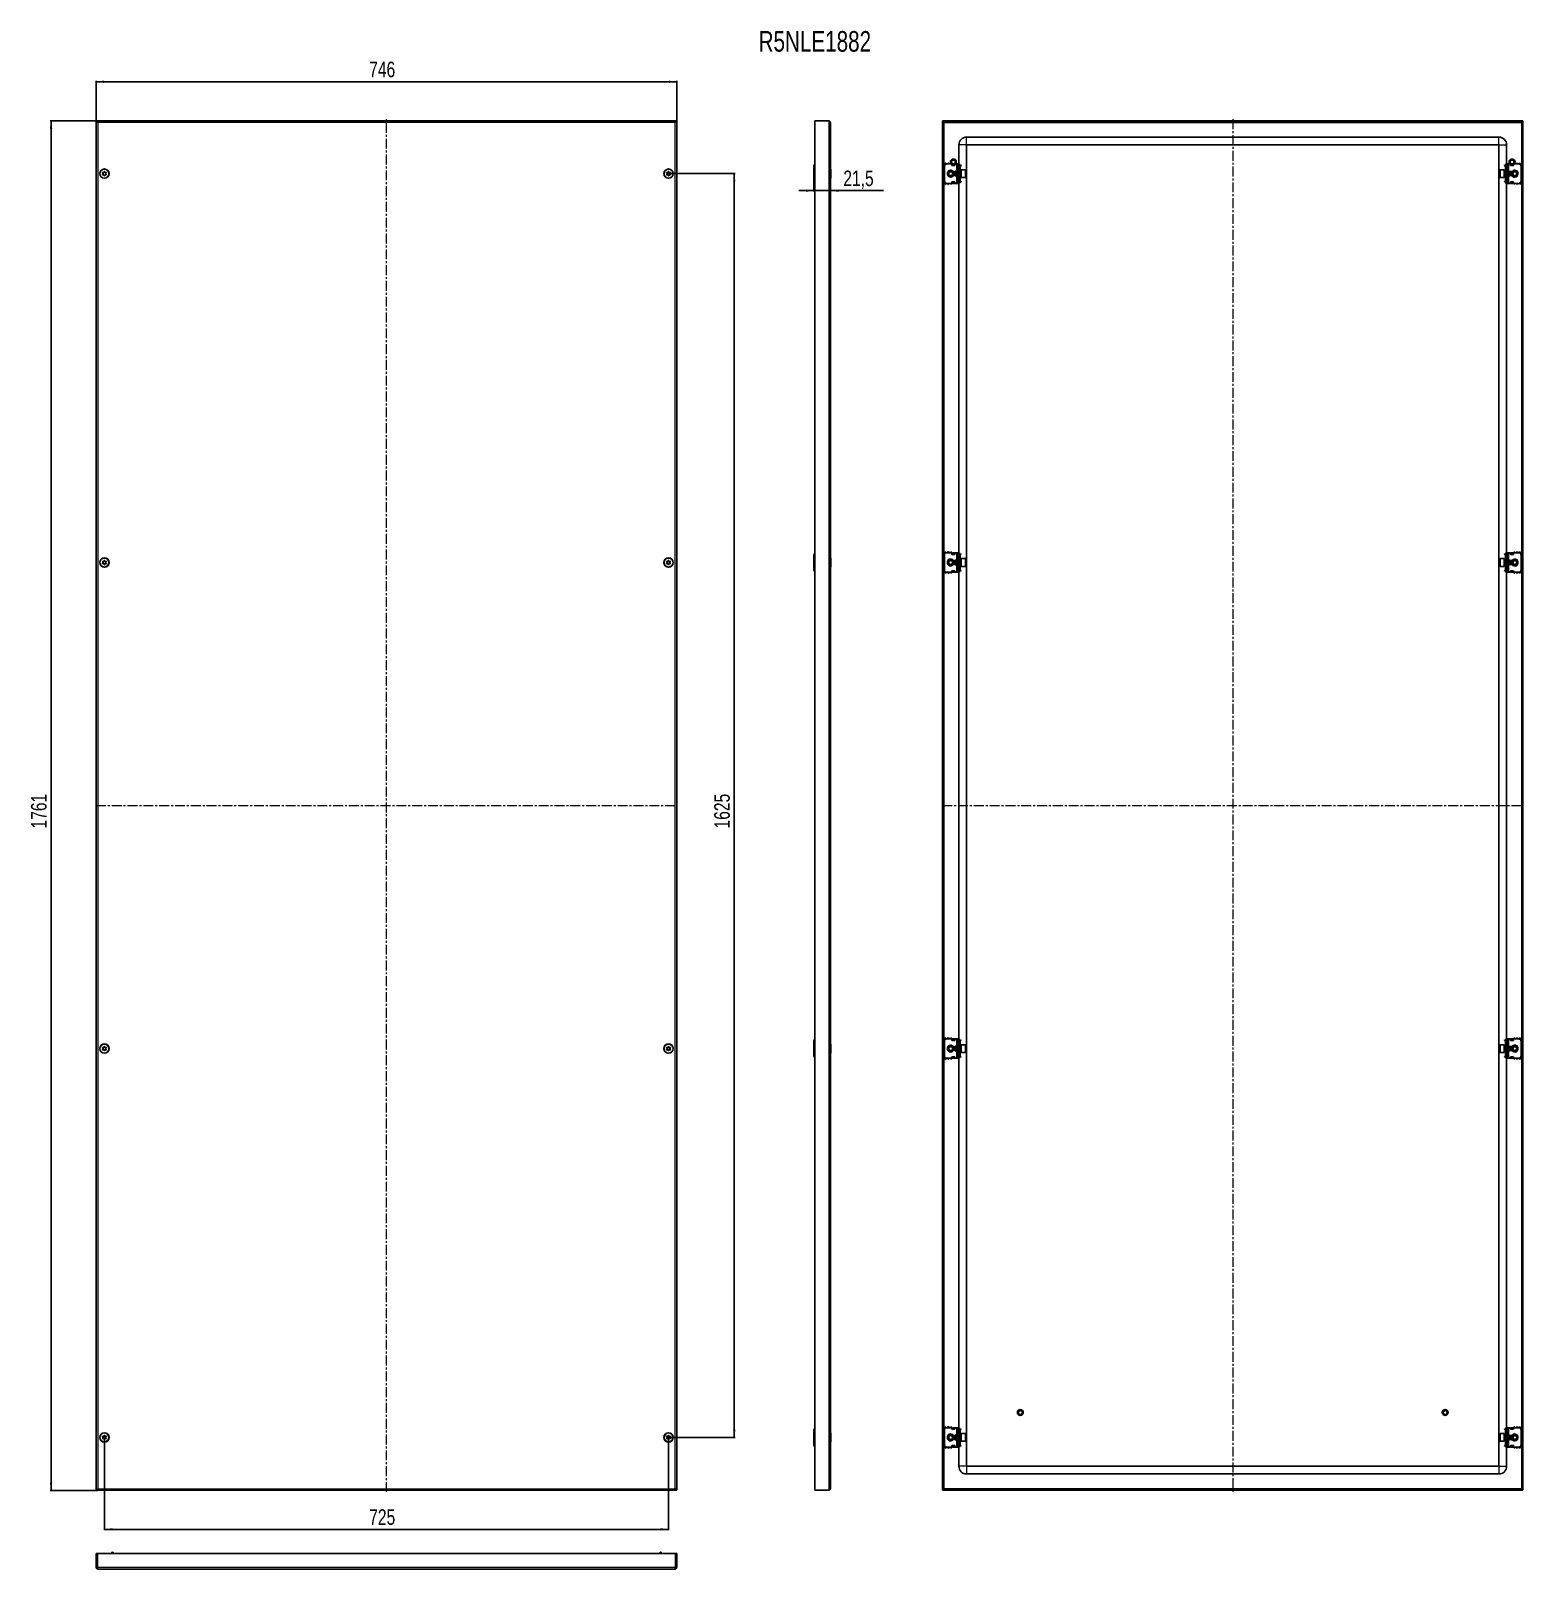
# Model space of a CAD drawing. Header units: millimetres. Extents: x -238 to 1680, y -693 to 1285.
import ezdxf

# ---------------------------------------------------------------- set-up
doc = ezdxf.new("R2010")
doc.units = ezdxf.units.MM
doc.linetypes.add('CENTERX2', pattern=[20.32, 12.7, -2.54, 2.54, -2.54])
doc.layers.add('FORMAT', color=7, linetype='Continuous')
doc.styles.add('SLDTEXTSTYLE0', font='TXT', dxfattribs={"width": 0.75})
doc.dimstyles.new('SLDDIMSTYLE0', dxfattribs={"dimtxt": 20, "dimasz": 10, "dimexe": 0, "dimexo": 0.0625, "dimgap": 5, "dimtad": 2, "dimdec": 1, "dimrnd": 1e-09, "dimzin": 12, "dimdsep": 46, "dimtxsty": 'SLDTEXTSTYLE0', "dimsah": 1, "dimcen": 0.09, "dimadec": 0, "dimazin": 3, "dimtfac": 1, "dimtofl": 0, "dimtmove": 0, "dimatfit": 3, "dimfxl": 0, "dimfrac": 2, "dimtolj": 1, "dimtzin": 12, "dimarcsym": 0})
doc.dimstyles.new('SLDDIMSTYLE1', dxfattribs={"dimtxt": 20, "dimasz": 10, "dimexe": 0, "dimexo": 0.0625, "dimgap": 5, "dimtad": 2, "dimdec": 1, "dimrnd": 1e-09, "dimzin": 12, "dimdsep": 46, "dimtxsty": 'SLDTEXTSTYLE0', "dimsah": 1, "dimcen": 0.09, "dimadec": 0, "dimazin": 3, "dimtfac": 1, "dimtmove": 0, "dimatfit": 0, "dimfxl": 0, "dimfrac": 2, "dimtolj": 1, "dimtzin": 12, "dimarcsym": 0})

msp = doc.modelspace()

# ---------------------------------------------------------------- texts
at = {"layer": 'FORMAT', "insert": (697.45, 1285.04), "char_height": 26.458, "attachment_point": 1, "style": 'SLDTEXTSTYLE0'}
msp.add_mtext('R5NLE1882', dxfattribs=at)

# ---------------------------------------------------------------- blocks, each defined once
blk = doc.blocks.new('_D')
at = {"layer": 'FORMAT'}
for p, q in [((-153.8, 1169.7), (-153.8, 1220.9)), ((-153.8, 1219.9), (592.2, 1219.9)), ((592.2, 1169.7), (592.2, 1220.9))]:
    blk.add_line(p, q, dxfattribs=at)
for points in [[(-153.8, 1219.9), (-143.8, 1218.3), (-143.8, 1221.4)], [(592.2, 1219.9), (582.2, 1221.4), (582.2, 1218.3)]]:
    blk.add_solid(points, dxfattribs=at)
at = {"layer": 'FORMAT', "insert": (197, 1245.7), "char_height": 20, "attachment_point": 1, "style": 'SLDTEXTSTYLE0'}
blk.add_mtext('746', dxfattribs=at)
blk = doc.blocks.new('_D_1')
at = {"layer": 'FORMAT'}
for p, q in [((-152.1, 1169.7), (-212.8, 1169.7)), ((-211.8, 1169.7), (-211.8, -591.3)), ((-152.1, -591.3), (-212.8, -591.3))]:
    blk.add_line(p, q, dxfattribs=at)
for points in [[(-211.8, 1169.7), (-213.4, 1159.7), (-210.3, 1159.7)], [(-211.8, -591.3), (-210.3, -581.3), (-213.4, -581.3)]]:
    blk.add_solid(points, dxfattribs=at)
at = {"layer": 'FORMAT', "insert": (-237.6, 259.7), "char_height": 20, "attachment_point": 1, "rotation": 90, "style": 'SLDTEXTSTYLE0'}
blk.add_mtext('1761', dxfattribs=at)
blk = doc.blocks.new('_D_2')
at = {"layer": 'FORMAT'}
for p, q in [((581.7, 1101.7), (667.2, 1101.7)), ((666.2, 1101.7), (666.2, -523.3)), ((581.7, -523.3), (667.2, -523.3))]:
    blk.add_line(p, q, dxfattribs=at)
for points in [[(666.2, 1101.7), (664.7, 1091.7), (667.7, 1091.7)], [(666.2, -523.3), (667.7, -513.3), (664.7, -513.3)]]:
    blk.add_solid(points, dxfattribs=at)
at = {"layer": 'FORMAT', "insert": (640.4, 259.7), "char_height": 20, "attachment_point": 1, "rotation": 90, "style": 'SLDTEXTSTYLE0'}
blk.add_mtext('1625', dxfattribs=at)
blk = doc.blocks.new('_D_3')
at = {"layer": 'FORMAT'}
for p, q in [((-143.3, -523.3), (-143.3, -642.5)), ((581.7, -523.3), (581.7, -642.5)), ((-143.3, -641.5), (581.7, -641.5))]:
    blk.add_line(p, q, dxfattribs=at)
for points in [[(-143.3, -641.5), (-133.3, -643), (-133.3, -639.9)], [(581.7, -641.5), (571.7, -639.9), (571.7, -643)]]:
    blk.add_solid(points, dxfattribs=at)
at = {"layer": 'FORMAT', "insert": (197, -615.7), "char_height": 20, "attachment_point": 1, "style": 'SLDTEXTSTYLE0'}
blk.add_mtext('725', dxfattribs=at)
blk = doc.blocks.new('_D_4')
at = {"layer": 'FORMAT'}
for p, q in [((768.4, 1092.2), (768.4, 1078.9)), ((768.4, 1079.9), (749.1, 1079.9)), ((768.4, 1079.9), (789.9, 1079.9)), ((789.9, 1079.9), (858, 1079.9))]:
    blk.add_line(p, q, dxfattribs=at)
for points in [[(768.4, 1079.9), (758.4, 1081.4), (758.4, 1078.3)], [(789.9, 1079.9), (799.9, 1078.3), (799.9, 1081.4)]]:
    blk.add_solid(points, dxfattribs=at)
at = {"layer": 'FORMAT', "insert": (806.3, 1105.7), "char_height": 20, "attachment_point": 1, "style": 'SLDTEXTSTYLE0'}
blk.add_mtext('21,5', dxfattribs=at)

# ---------------------------------------------------------------- dimensions: what is measured, and where the dimension line sits
at = {"layer": 'FORMAT'}
for base, p1, p2, dimstyle, picture, middle in [((592.19, 1219.88), (-153.81, 1169.71), (592.19, 1169.71), 'SLDDIMSTYLE0', '_D', (219.19, 1219.88)), ((789.88, 1079.88), (768.38, 1092.21), (789.88, 1167.61), 'SLDDIMSTYLE1', '_D_4', (832.13, 1079.88)), ((581.69, -641.46), (-143.31, -523.29), (581.69, -523.29), 'SLDDIMSTYLE0', '_D_3', (219.19, -641.46))]:
    dim = msp.add_linear_dim(base=base, p1=p1, p2=p2, dimstyle=dimstyle, dxfattribs=at)
    dim.commit()
    dim.dimension.update_dxf_attribs({"geometry": picture, "text_midpoint": middle, "dimtype": 160})
for base, p1, p2, picture, middle in [((-211.82, -591.29), (-152.11, 1169.71), (-152.11, -591.29), '_D_1', (-211.82, 289.21)), ((666.19, -523.29), (581.69, 1101.71), (581.69, -523.29), '_D_2', (666.19, 289.21))]:
    dim = msp.add_linear_dim(base=base, p1=p1, p2=p2, angle=90, dimstyle='SLDDIMSTYLE0', dxfattribs=at)
    dim.commit()
    dim.dimension.update_dxf_attribs({"geometry": picture, "text_midpoint": middle, "dimtype": 160})

# ---------------------------------------------------------------- linework, layer by layer
at = {"color": 7, "linetype": 'Continuous', "lineweight": 25}
for p, q in [((-153.81, 1169.71), (-152.31, 1169.71)), ((-153.81, 1169.71), (-153.81, -591.29)), ((590.49, 1169.71), (-152.11, 1169.71)), ((-152.11, 1168.59), (-152.11, 1169.71)), ((590.49, 1169.71), (590.49, 1168.59)), ((592.19, 1169.71), (590.69, 1169.71)), ((592.19, -591.29), (592.19, 1169.71)), ((769.88, 1169.71), (769.88, -591.29)), ((787.78, 1169.71), (769.88, 1169.71)), ((789.88, 1167.61), (789.88, -589.19)), ((933.81, 1169.71), (935.31, 1169.71)), ((933.81, -591.29), (933.81, 1169.71)), ((935.31, -591.29), (935.31, 1169.71)), ((935.51, 1168.21), (935.51, 1169.71)), ((935.51, 1169.71), (1678.11, 1169.71)), ((935.51, 1168.21), (1678.11, 1168.21)), ((1677.96, 1168.21), (1677.71, 1167.61)), ((1678.11, 1168.21), (1678.11, 1169.71)), ((1679.81, 1169.71), (1678.31, 1169.71)), ((1678.31, 1169.71), (1678.31, -591.29)), ((1679.81, 1169.71), (1679.81, -591.29)), ((1648.81, 1148.71), (964.81, 1148.71)), ((954.81, 1138.71), (954.81, 1114.21)), ((964.81, 1138.71), (964.81, -560.29)), ((1648.81, 1138.71), (964.81, 1138.71)), ((1648.81, -560.29), (1648.81, 1138.71)), ((1658.81, 1114.21), (1658.81, 1138.71)), ((768.38, 1111.21), (768.38, 1092.21)), ((936.31, 1092.21), (936.31, 1111.21)), ((937.31, 1114.46), (937.31, 1113.45)), ((939.31, 1114.21), (945.81, 1114.21)), ((944.81, 1116.8), (944.84, 1117.06)), ((944.81, 1116.6), (944.84, 1116.84)), ((944.81, 1116.8), (944.81, 1116.75)), ((944.81, 1116.6), (944.82, 1116.55)), ((944.83, 1117.01), (944.82, 1116.96)), ((944.83, 1116.4), (944.83, 1116.35)), ((944.85, 1117.21), (944.85, 1117.17)), ((944.85, 1116.21), (944.86, 1116.16)), ((944.89, 1117.41), (944.88, 1117.37)), ((944.89, 1117.41), (944.97, 1117.65)), ((944.89, 1116.02), (944.9, 1115.98)), ((944.95, 1117.6), (944.93, 1117.56)), ((944.94, 1115.85), (944.95, 1115.8)), ((945, 1115.67), (945, 1115.66)), ((945.59, 1114.7), (945.62, 1114.66)), ((945.72, 1114.56), (945.75, 1114.53)), ((945.74, 1118.87), (945.89, 1119.01)), ((945.81, 1112.21), (945.81, 1114.21)), ((946.01, 1113.42), (945.81, 1113.54)), ((945.81, 1112.21), (949.81, 1112.21)), ((945.87, 1114.42), (945.91, 1114.39)), ((946.01, 1112.21), (946.01, 1113.42)), ((946.03, 1114.29), (946.07, 1114.26)), ((946.06, 1113.83), (946.4, 1114.07)), ((946.56, 1113.83), (946.06, 1113.48)), ((946.06, 1113.48), (946.06, 1113.83)), ((946.06, 1112.56), (946.06, 1113.48)), ((946.06, 1112.21), (946.06, 1112.56)), ((946.19, 1119.23), (946.39, 1119.35)), ((946.2, 1114.18), (946.24, 1114.15)), ((946.38, 1114.07), (946.24, 1114.19)), ((946.36, 1119.34), (946.32, 1119.31)), ((946.37, 1119.27), (946.32, 1119.31)), ((946.36, 1119.34), (946.59, 1119.42)), ((946.38, 1114.07), (946.38, 1114.18)), ((946.38, 1114.07), (946.42, 1114.05)), ((946.55, 1119.43), (946.5, 1119.41)), ((946.56, 1113.83), (946.96, 1113.83)), ((946.74, 1119.51), (946.69, 1119.49)), ((946.74, 1119.51), (946.96, 1119.58)), ((946.74, 1113.91), (946.78, 1113.89)), ((946.93, 1119.58), (946.88, 1119.56)), ((946.91, 1113.85), (946.96, 1113.83)), ((947.12, 1119.63), (947.08, 1119.62)), ((947.09, 1113.8), (947.14, 1113.79)), ((948.01, 1119.7), (947.26, 1119.63)), ((948.26, 1113.75), (948.08, 1113.72)), ((948.41, 1113.77), (948.45, 1113.78)), ((948.65, 1113.83), (949.06, 1113.83)), ((949.56, 1113.48), (949.06, 1113.83)), ((949.35, 1114.13), (949.08, 1114.01)), ((949.16, 1114.12), (949.56, 1113.83)), ((949.51, 1119.18), (949.46, 1119.21)), ((949.56, 1113.83), (949.56, 1113.48)), ((949.81, 1113.54), (949.56, 1113.39)), ((949.56, 1113.48), (949.56, 1112.56)), ((949.56, 1112.56), (949.56, 1112.21)), ((949.67, 1119.06), (949.63, 1119.09)), ((949.83, 1118.93), (949.79, 1118.96)), ((949.81, 1112.21), (949.81, 1114.21)), ((949.81, 1114.21), (952.31, 1114.21)), ((950.08, 1114.74), (949.91, 1114.62)), ((950.05, 1114.78), (949.93, 1114.59)), ((949.97, 1118.79), (949.94, 1118.82)), ((949.97, 1118.79), (950.09, 1118.66)), ((950.08, 1118.67), (950.07, 1118.68)), ((950.1, 1117.58), (950.27, 1117.17)), ((950.58, 1115.59), (950.48, 1115.4)), ((950.59, 1115.59), (950.49, 1115.41)), ((950.65, 1115.73), (950.66, 1115.77)), ((950.7, 1115.91), (950.71, 1115.95)), ((950.8, 1116.51), (950.74, 1116.2)), ((950.75, 1116.1), (950.76, 1116.15)), ((950.78, 1116.31), (950.79, 1116.36)), ((950.8, 1116.51), (950.81, 1116.56)), ((950.81, 1116.71), (950.81, 1116.71)), ((952.31, 1114.21), (953.81, 1114.21)), ((953.81, 1114.21), (955.81, 1114.21)), ((953.81, 1111.21), (953.81, 1114.21)), ((953.81, 1092.21), (953.81, 1111.21)), ((954.81, 1092.21), (954.81, 1111.21)), ((955.81, 1114.21), (955.81, 1113.45)), ((955.81, 1113.45), (955.81, 1089.97)), ((955.81, 1113.12), (956.02, 1112.92)), ((956.31, 1110.46), (955.81, 1110.46)), ((955.81, 1106.96), (955.81, 1110.46)), ((956.31, 1112.21), (956.31, 1111.75)), ((956.31, 1106.96), (956.31, 1110.46)), ((956.4, 1111.87), (957.37, 1112.85)), ((956.75, 1111.52), (956.4, 1111.87)), ((956.75, 1111.52), (957.73, 1112.49)), ((957.37, 1112.85), (957.73, 1112.49)), ((1656.25, 1112.85), (1655.9, 1112.49)), ((1656.87, 1111.52), (1655.9, 1112.49)), ((1657.23, 1111.87), (1656.25, 1112.85)), ((1656.87, 1111.52), (1657.23, 1111.87)), ((1657.31, 1112.21), (1657.31, 1111.81)), ((1657.31, 1110.46), (1657.81, 1110.46)), ((1657.31, 1110.46), (1657.31, 1106.96)), ((1657.6, 1112.92), (1657.81, 1113.12)), ((1657.81, 1114.21), (1659.81, 1114.21)), ((1657.81, 1113.45), (1657.81, 1114.21)), ((1657.81, 1089.97), (1657.81, 1113.45)), ((1657.81, 1110.46), (1657.81, 1106.96)), ((1658.81, 1111.21), (1658.81, 1092.21)), ((1659.81, 1114.21), (1659.81, 1111.21)), ((1661.31, 1114.21), (1659.81, 1114.21)), ((1659.81, 1111.21), (1659.81, 1092.21)), ((1663.81, 1114.21), (1661.31, 1114.21)), ((1662.81, 1116.8), (1662.84, 1117.06)), ((1662.81, 1116.6), (1662.84, 1116.84)), ((1662.81, 1116.8), (1662.81, 1116.75)), ((1662.81, 1116.6), (1662.82, 1116.55)), ((1662.83, 1117.01), (1662.82, 1116.96)), ((1662.83, 1116.4), (1662.83, 1116.35)), ((1662.85, 1117.21), (1662.85, 1117.17)), ((1662.85, 1116.21), (1662.86, 1116.16)), ((1662.89, 1117.41), (1662.88, 1117.37)), ((1662.89, 1117.41), (1662.97, 1117.65)), ((1662.89, 1116.02), (1662.9, 1115.98)), ((1662.95, 1117.6), (1662.93, 1117.56)), ((1662.94, 1115.85), (1662.95, 1115.8)), ((1663, 1115.67), (1663, 1115.66)), ((1663.59, 1114.7), (1663.62, 1114.66)), ((1663.72, 1114.56), (1663.75, 1114.53)), ((1663.81, 1112.21), (1663.81, 1114.21)), ((1664.06, 1113.39), (1663.81, 1113.54)), ((1667.81, 1112.21), (1663.81, 1112.21)), ((1663.87, 1114.42), (1663.91, 1114.39)), ((1664.03, 1114.29), (1664.07, 1114.26)), ((1664.06, 1113.83), (1664.4, 1114.07)), ((1664.56, 1113.83), (1664.06, 1113.48)), ((1664.06, 1113.48), (1664.06, 1113.83)), ((1664.06, 1112.56), (1664.06, 1113.48)), ((1664.06, 1112.21), (1664.06, 1112.56)), ((1664.19, 1119.23), (1664.39, 1119.35)), ((1664.2, 1114.18), (1664.24, 1114.15)), ((1664.36, 1119.34), (1664.32, 1119.31)), ((1664.37, 1119.27), (1664.32, 1119.31)), ((1664.36, 1119.34), (1664.59, 1119.42)), ((1664.38, 1114.07), (1664.42, 1114.05)), ((1664.55, 1119.43), (1664.5, 1119.41)), ((1664.56, 1113.83), (1664.96, 1113.83)), ((1664.74, 1119.51), (1664.69, 1119.49)), ((1664.91, 1113.85), (1664.71, 1113.95)), ((1664.74, 1119.51), (1664.96, 1119.58)), ((1664.74, 1113.91), (1664.78, 1113.89)), ((1664.93, 1119.58), (1664.88, 1119.56)), ((1664.91, 1113.85), (1664.96, 1113.83)), ((1665.12, 1119.63), (1665.08, 1119.62)), ((1665.09, 1113.8), (1665.14, 1113.79)), ((1666.01, 1119.7), (1665.26, 1119.63)), ((1666.26, 1113.75), (1666.08, 1113.72)), ((1666.41, 1113.77), (1666.45, 1113.78)), ((1666.79, 1113.87), (1666.6, 1113.83)), ((1666.65, 1113.83), (1667.06, 1113.83)), ((1667.56, 1113.48), (1667.06, 1113.83)), ((1667.35, 1114.13), (1667.08, 1114.01)), ((1667.16, 1114.12), (1667.56, 1113.83)), ((1667.51, 1119.18), (1667.46, 1119.21)), ((1667.56, 1113.83), (1667.56, 1113.48)), ((1667.56, 1113.48), (1667.56, 1112.56)), ((1667.56, 1112.56), (1667.56, 1112.21)), ((1667.81, 1113.54), (1667.61, 1113.42)), ((1667.61, 1113.42), (1667.61, 1112.21)), ((1667.67, 1119.06), (1667.63, 1119.09)), ((1667.83, 1118.93), (1667.79, 1118.96)), ((1667.81, 1112.21), (1667.81, 1114.21)), ((1674.31, 1114.21), (1667.81, 1114.21)), ((1668.08, 1114.74), (1667.91, 1114.62)), ((1668.05, 1114.78), (1667.93, 1114.59)), ((1667.97, 1118.79), (1667.94, 1118.82)), ((1667.97, 1118.79), (1668.09, 1118.66)), ((1668.08, 1118.67), (1668.07, 1118.68)), ((1668.1, 1117.58), (1668.27, 1117.17)), ((1668.58, 1115.59), (1668.48, 1115.4)), ((1668.59, 1115.59), (1668.49, 1115.41)), ((1668.65, 1115.73), (1668.66, 1115.77)), ((1668.7, 1115.91), (1668.71, 1115.95)), ((1668.8, 1116.51), (1668.74, 1116.2)), ((1668.75, 1116.1), (1668.76, 1116.15)), ((1668.78, 1116.31), (1668.79, 1116.36)), ((1668.8, 1116.51), (1668.81, 1116.56)), ((1668.81, 1116.71), (1668.81, 1116.71)), ((1676.31, 1113.45), (1676.31, 1114.46)), ((1677.31, 1111.21), (1677.31, 1092.21)), ((790.13, 1107.49), (789.88, 1107.49)), ((789.88, 1095.92), (790.13, 1095.92)), ((790.13, 1107.49), (790.13, 1106.78)), ((790.13, 1106.78), (790.13, 1095.92)), ((937.31, 1089.97), (937.31, 1088.96)), ((939.31, 1089.21), (945.81, 1089.21)), ((945.31, 1089.21), (945.31, 1088.96)), ((945.81, 1091.21), (945.81, 1089.21)), ((945.81, 1091.21), (949.81, 1091.21)), ((945.81, 1089.33), (946.01, 1089.33)), ((946.01, 1089.33), (946.01, 1091.21)), ((946.06, 1090.86), (946.06, 1091.21)), ((946.06, 1089.94), (946.06, 1090.86)), ((946.06, 1089.59), (946.06, 1089.94)), ((946.06, 1089.94), (946.56, 1089.59)), ((946.56, 1089.23), (946.06, 1089.59)), ((946.56, 1089.59), (946.56, 1089.23)), ((949.06, 1089.59), (946.56, 1089.59)), ((949.06, 1089.23), (946.56, 1089.23)), ((948.37, 1104.71), (947.81, 1104.15)), ((947.81, 1104.15), (947.81, 1100.39)), ((947.81, 1100.39), (947.81, 1099.26)), ((947.81, 1099.26), (948.37, 1098.71)), ((948.42, 1104.71), (948.37, 1104.71)), ((948.37, 1104.71), (948.37, 1100.09)), ((948.37, 1100.09), (948.37, 1098.71)), ((948.37, 1098.71), (948.42, 1098.71)), ((948.81, 1104.15), (948.42, 1104.71)), ((948.42, 1104.71), (948.42, 1104.24)), ((948.42, 1104.24), (948.42, 1098.71)), ((948.42, 1098.71), (948.81, 1099.26)), ((949.2, 1104.71), (948.81, 1104.15)), ((948.81, 1104.15), (948.81, 1103.77)), ((948.81, 1103.77), (948.81, 1099.26)), ((948.81, 1099.26), (949.2, 1098.71)), ((949.06, 1089.59), (949.56, 1089.94)), ((949.06, 1089.23), (949.06, 1089.59)), ((949.56, 1089.59), (949.06, 1089.23)), ((949.42, 1104.71), (949.2, 1104.71)), ((949.2, 1104.71), (949.2, 1104.24)), ((949.2, 1104.24), (949.2, 1098.71)), ((949.2, 1098.71), (949.42, 1098.71)), ((949.81, 1104.15), (949.42, 1104.71)), ((949.42, 1104.71), (949.42, 1104.24)), ((949.42, 1104.24), (949.42, 1098.71)), ((949.42, 1098.71), (949.81, 1099.26)), ((949.56, 1091.21), (949.56, 1090.86)), ((949.56, 1090.86), (949.56, 1089.94)), ((949.56, 1089.94), (949.56, 1089.59)), ((950.2, 1104.71), (949.81, 1104.15)), ((949.81, 1104.15), (949.81, 1103.77)), ((949.81, 1103.77), (949.81, 1099.26)), ((949.81, 1099.26), (950.2, 1098.71)), ((949.81, 1091.21), (949.81, 1089.21)), ((949.81, 1089.21), (952.31, 1089.21)), ((950.42, 1104.71), (950.2, 1104.71)), ((950.2, 1104.71), (950.2, 1104.24)), ((950.2, 1104.24), (950.2, 1098.71)), ((950.2, 1098.71), (950.42, 1098.71)), ((950.81, 1104.15), (950.42, 1104.71)), ((950.42, 1104.71), (950.42, 1104.24)), ((950.42, 1104.24), (950.42, 1098.71)), ((950.42, 1098.71), (950.81, 1099.26)), ((951.2, 1104.71), (950.81, 1104.15)), ((950.81, 1104.15), (950.81, 1103.77)), ((950.81, 1103.77), (950.81, 1099.26)), ((950.81, 1099.26), (951.2, 1098.71)), ((951.42, 1104.71), (951.2, 1104.71)), ((951.2, 1104.71), (951.2, 1104.24)), ((951.2, 1104.24), (951.2, 1098.71)), ((951.2, 1098.71), (951.42, 1098.71)), ((951.81, 1104.15), (951.42, 1104.71)), ((951.42, 1104.71), (951.42, 1104.24)), ((951.42, 1104.24), (951.42, 1098.71)), ((951.42, 1098.71), (951.81, 1099.26)), ((953.31, 1105.71), (951.81, 1105.71)), ((951.81, 1097.71), (951.81, 1105.71)), ((951.81, 1097.71), (953.31, 1097.71)), ((952.31, 1089.21), (953.81, 1089.21)), ((953.81, 1089.21), (953.81, 1092.21)), ((955.81, 1089.21), (953.81, 1089.21)), ((954.81, 1089.21), (954.81, 614.21)), ((956.31, 1106.96), (955.81, 1106.96)), ((956.2, 1104.71), (955.81, 1104.15)), ((955.81, 1099.26), (956.2, 1098.71)), ((955.81, 1096.46), (956.31, 1096.46)), ((955.81, 1092.96), (955.81, 1096.46)), ((956.31, 1092.96), (955.81, 1092.96)), ((956.02, 1090.5), (955.81, 1090.29)), ((955.81, 1089.97), (955.81, 1089.21)), ((956.42, 1104.71), (956.2, 1104.71)), ((956.2, 1104.71), (956.2, 1104.24)), ((956.2, 1104.24), (956.2, 1098.71)), ((956.2, 1098.71), (956.42, 1098.71)), ((956.31, 1104.71), (956.31, 1106.96)), ((956.31, 1096.46), (956.31, 1098.71)), ((956.31, 1092.96), (956.31, 1096.46)), ((956.31, 1091.21), (956.31, 1091.6)), ((956.75, 1091.9), (956.4, 1091.54)), ((956.4, 1091.54), (957.37, 1090.57)), ((956.81, 1104.15), (956.42, 1104.71)), ((956.42, 1104.71), (956.42, 1104.24)), ((956.42, 1104.24), (956.42, 1098.71)), ((956.42, 1098.71), (956.81, 1099.26)), ((956.75, 1091.9), (957.73, 1090.92)), ((957.2, 1104.71), (956.81, 1104.15)), ((956.81, 1104.15), (956.81, 1103.77)), ((956.81, 1103.77), (956.81, 1099.26)), ((956.81, 1099.26), (957.2, 1098.71)), ((957.56, 1104.71), (957.2, 1104.71)), ((957.2, 1104.71), (957.2, 1104.24)), ((957.2, 1104.24), (957.2, 1098.71)), ((957.2, 1098.71), (957.56, 1098.71)), ((957.37, 1090.57), (957.73, 1090.92)), ((963.21, 1106.71), (957.81, 1106.71)), ((957.81, 1106.71), (957.81, 1099.01)), ((957.81, 1099.01), (957.81, 1096.71)), ((957.81, 1096.71), (963.21, 1096.71)), ((963.81, 1106.11), (963.81, 1099.34)), ((963.81, 1099.34), (963.81, 1097.31)), ((1649.81, 1097.31), (1649.81, 1106.11)), ((1655.81, 1106.71), (1650.41, 1106.71)), ((1650.41, 1096.71), (1655.81, 1096.71)), ((1655.81, 1096.71), (1655.81, 1106.71)), ((1656.87, 1091.9), (1655.9, 1090.92)), ((1656.25, 1090.57), (1655.9, 1090.92)), ((1656.42, 1104.71), (1656.06, 1104.71)), ((1656.06, 1098.71), (1656.42, 1098.71)), ((1657.23, 1091.54), (1656.25, 1090.57)), ((1656.81, 1104.15), (1656.42, 1104.71)), ((1656.42, 1104.24), (1656.42, 1104.71)), ((1656.42, 1098.71), (1656.42, 1104.24)), ((1656.42, 1098.71), (1656.81, 1099.26)), ((1657.2, 1104.71), (1656.81, 1104.15)), ((1656.81, 1103.77), (1656.81, 1104.15)), ((1656.81, 1099.26), (1656.81, 1103.77)), ((1656.81, 1099.26), (1657.2, 1098.71)), ((1656.87, 1091.9), (1657.23, 1091.54)), ((1657.42, 1104.71), (1657.2, 1104.71)), ((1657.2, 1104.24), (1657.2, 1104.71)), ((1657.2, 1098.71), (1657.2, 1104.24)), ((1657.2, 1098.71), (1657.42, 1098.71)), ((1657.81, 1106.96), (1657.31, 1106.96)), ((1657.31, 1106.96), (1657.31, 1104.71)), ((1657.31, 1098.71), (1657.31, 1096.46)), ((1657.31, 1096.46), (1657.81, 1096.46)), ((1657.31, 1096.46), (1657.31, 1092.96)), ((1657.31, 1092.96), (1657.81, 1092.96)), ((1657.31, 1091.21), (1657.31, 1091.67)), ((1657.81, 1104.15), (1657.42, 1104.71)), ((1657.42, 1104.24), (1657.42, 1104.71)), ((1657.42, 1098.71), (1657.42, 1104.24)), ((1657.42, 1098.71), (1657.81, 1099.26)), ((1657.81, 1090.29), (1657.6, 1090.5)), ((1657.81, 1096.46), (1657.81, 1092.96)), ((1657.81, 1089.21), (1657.81, 1089.97)), ((1659.81, 1089.21), (1657.81, 1089.21)), ((1658.81, 614.21), (1658.81, 1089.21)), ((1659.81, 1092.21), (1659.81, 1089.21)), ((1661.31, 1089.21), (1659.81, 1089.21)), ((1661.81, 1105.71), (1660.31, 1105.71)), ((1660.31, 1097.71), (1661.81, 1097.71)), ((1663.81, 1089.21), (1661.31, 1089.21)), ((1661.81, 1105.71), (1661.81, 1097.71)), ((1662.2, 1104.71), (1661.81, 1104.15)), ((1661.81, 1099.26), (1662.2, 1098.71)), ((1662.42, 1104.71), (1662.2, 1104.71)), ((1662.2, 1104.24), (1662.2, 1104.71)), ((1662.2, 1098.71), (1662.2, 1104.24)), ((1662.2, 1098.71), (1662.42, 1098.71)), ((1662.81, 1104.15), (1662.42, 1104.71)), ((1662.42, 1104.24), (1662.42, 1104.71)), ((1662.42, 1098.71), (1662.42, 1104.24)), ((1662.42, 1098.71), (1662.81, 1099.26)), ((1663.2, 1104.71), (1662.81, 1104.15)), ((1662.81, 1103.77), (1662.81, 1104.15)), ((1662.81, 1099.26), (1662.81, 1103.77)), ((1662.81, 1099.26), (1663.2, 1098.71)), ((1663.42, 1104.71), (1663.2, 1104.71)), ((1663.2, 1104.24), (1663.2, 1104.71)), ((1663.2, 1098.71), (1663.2, 1104.24)), ((1663.2, 1098.71), (1663.42, 1098.71)), ((1663.81, 1104.15), (1663.42, 1104.71)), ((1663.42, 1104.24), (1663.42, 1104.71)), ((1663.42, 1098.71), (1663.42, 1104.24)), ((1663.42, 1098.71), (1663.81, 1099.26)), ((1664.2, 1104.71), (1663.81, 1104.15)), ((1663.81, 1103.77), (1663.81, 1104.15)), ((1663.81, 1099.26), (1663.81, 1103.77)), ((1663.81, 1099.26), (1664.2, 1098.71)), ((1667.81, 1091.21), (1663.81, 1091.21)), ((1663.81, 1091.21), (1663.81, 1089.21)), ((1664.06, 1090.86), (1664.06, 1091.21)), ((1664.06, 1089.94), (1664.06, 1090.86)), ((1664.06, 1089.94), (1664.56, 1089.59)), ((1664.06, 1089.59), (1664.06, 1089.94)), ((1664.56, 1089.23), (1664.06, 1089.59)), ((1664.42, 1104.71), (1664.2, 1104.71)), ((1664.2, 1104.24), (1664.2, 1104.71)), ((1664.2, 1098.71), (1664.2, 1104.24)), ((1664.2, 1098.71), (1664.42, 1098.71)), ((1664.81, 1104.15), (1664.42, 1104.71)), ((1664.42, 1104.24), (1664.42, 1104.71)), ((1664.42, 1098.71), (1664.42, 1104.24)), ((1664.42, 1098.71), (1664.81, 1099.26)), ((1667.06, 1089.59), (1664.56, 1089.59)), ((1664.56, 1089.59), (1664.56, 1089.23)), ((1667.06, 1089.23), (1664.56, 1089.23)), ((1665.2, 1104.71), (1664.81, 1104.15)), ((1664.81, 1103.77), (1664.81, 1104.15)), ((1664.81, 1099.26), (1664.81, 1103.77)), ((1664.81, 1099.26), (1665.2, 1098.71)), ((1665.26, 1104.71), (1665.2, 1104.71)), ((1665.2, 1104.24), (1665.2, 1104.71)), ((1665.2, 1098.71), (1665.2, 1104.24)), ((1665.2, 1098.71), (1665.26, 1098.71)), ((1665.81, 1104.15), (1665.26, 1104.71)), ((1665.26, 1098.71), (1665.26, 1104.71)), ((1665.26, 1098.71), (1665.81, 1099.26)), ((1665.81, 1099.26), (1665.81, 1104.15)), ((1667.06, 1089.59), (1667.56, 1089.94)), ((1667.06, 1089.23), (1667.06, 1089.59)), ((1667.56, 1089.59), (1667.06, 1089.23)), ((1667.56, 1091.21), (1667.56, 1090.86)), ((1667.56, 1090.86), (1667.56, 1089.94)), ((1667.56, 1089.94), (1667.56, 1089.59)), ((1667.61, 1091.21), (1667.61, 1089.33)), ((1667.61, 1089.33), (1667.81, 1089.33)), ((1667.81, 1091.21), (1667.81, 1089.21)), ((1674.31, 1089.21), (1667.81, 1089.21)), ((1668.31, 1088.96), (1668.31, 1089.21)), ((1676.31, 1088.96), (1676.31, 1089.97)), ((937.31, 614.46), (937.31, 613.45)), ((939.31, 614.21), (945.81, 614.21)), ((945.31, 614.46), (945.31, 614.21)), ((945.81, 612.21), (945.81, 614.21)), ((946.01, 614.09), (945.81, 614.09)), ((946.01, 612.21), (946.01, 614.09)), ((946.06, 613.83), (946.56, 614.18)), ((946.56, 613.83), (946.06, 613.48)), ((946.06, 613.48), (946.06, 613.83)), ((946.06, 612.56), (946.06, 613.48)), ((946.56, 614.18), (946.56, 613.83)), ((946.56, 614.18), (949.06, 614.18)), ((946.56, 613.83), (949.06, 613.83)), ((949.06, 613.83), (949.06, 614.18)), ((949.06, 614.18), (949.56, 613.83)), ((949.56, 613.48), (949.06, 613.83)), ((949.56, 613.83), (949.56, 613.48)), ((949.56, 613.48), (949.56, 612.56)), ((949.81, 612.21), (949.81, 614.21)), ((949.81, 614.21), (952.31, 614.21)), ((952.31, 614.21), (953.81, 614.21)), ((953.81, 614.21), (955.81, 614.21)), ((953.81, 611.21), (953.81, 614.21)), ((955.81, 614.21), (955.81, 613.45)), ((955.81, 613.45), (955.81, 589.97)), ((1657.81, 614.21), (1659.81, 614.21)), ((1657.81, 613.45), (1657.81, 614.21)), ((1657.81, 589.97), (1657.81, 613.45)), ((1659.81, 614.21), (1659.81, 611.21)), ((1661.31, 614.21), (1659.81, 614.21)), ((1663.81, 614.21), (1661.31, 614.21)), ((1663.81, 612.21), (1663.81, 614.21)), ((1664.06, 613.83), (1664.56, 614.18)), ((1664.56, 613.83), (1664.06, 613.48)), ((1664.06, 613.48), (1664.06, 613.83)), ((1664.06, 612.56), (1664.06, 613.48)), ((1664.56, 614.18), (1664.56, 613.83)), ((1664.56, 614.18), (1667.06, 614.18)), ((1664.56, 613.83), (1667.06, 613.83)), ((1667.06, 613.83), (1667.06, 614.18)), ((1667.06, 614.18), (1667.56, 613.83)), ((1667.56, 613.48), (1667.06, 613.83)), ((1667.56, 613.83), (1667.56, 613.48)), ((1667.56, 613.48), (1667.56, 612.56)), ((1667.61, 614.09), (1667.61, 612.21)), ((1667.81, 614.09), (1667.61, 614.09)), ((1667.81, 612.21), (1667.81, 614.21)), ((1674.31, 614.21), (1667.81, 614.21)), ((1668.31, 614.21), (1668.31, 614.46)), ((1676.31, 613.45), (1676.31, 614.46)), ((768.38, 611.21), (768.38, 592.21)), ((790.13, 607.49), (789.88, 607.49)), ((789.88, 595.92), (790.13, 595.92)), ((790.13, 607.49), (790.13, 606.78)), ((790.13, 606.78), (790.13, 595.92)), ((936.31, 592.21), (936.31, 611.21)), ((945.81, 612.21), (949.81, 612.21)), ((946.06, 612.21), (946.06, 612.56)), ((948.37, 604.71), (947.81, 604.15)), ((947.81, 604.15), (947.81, 600.39)), ((947.81, 600.39), (947.81, 599.26)), ((947.81, 599.26), (948.37, 598.71)), ((948.42, 604.71), (948.37, 604.71)), ((948.37, 604.71), (948.37, 600.09)), ((948.37, 600.09), (948.37, 598.71)), ((948.37, 598.71), (948.42, 598.71)), ((948.81, 604.15), (948.42, 604.71)), ((948.42, 604.71), (948.42, 604.24)), ((948.42, 604.24), (948.42, 598.71)), ((948.42, 598.71), (948.81, 599.26)), ((949.2, 604.71), (948.81, 604.15)), ((948.81, 604.15), (948.81, 603.77)), ((948.81, 603.77), (948.81, 599.26)), ((948.81, 599.26), (949.2, 598.71)), ((949.42, 604.71), (949.2, 604.71)), ((949.2, 604.71), (949.2, 604.24)), ((949.2, 604.24), (949.2, 598.71)), ((949.2, 598.71), (949.42, 598.71)), ((949.81, 604.15), (949.42, 604.71)), ((949.42, 604.71), (949.42, 604.24)), ((949.42, 604.24), (949.42, 598.71)), ((949.42, 598.71), (949.81, 599.26)), ((949.56, 612.56), (949.56, 612.21)), ((950.2, 604.71), (949.81, 604.15)), ((949.81, 604.15), (949.81, 603.77)), ((949.81, 603.77), (949.81, 599.26)), ((949.81, 599.26), (950.2, 598.71)), ((950.42, 604.71), (950.2, 604.71)), ((950.2, 604.71), (950.2, 604.24)), ((950.2, 604.24), (950.2, 598.71)), ((950.2, 598.71), (950.42, 598.71)), ((950.81, 604.15), (950.42, 604.71)), ((950.42, 604.71), (950.42, 604.24)), ((950.42, 604.24), (950.42, 598.71)), ((950.42, 598.71), (950.81, 599.26)), ((951.2, 604.71), (950.81, 604.15)), ((950.81, 604.15), (950.81, 603.77)), ((950.81, 603.77), (950.81, 599.26)), ((950.81, 599.26), (951.2, 598.71)), ((951.42, 604.71), (951.2, 604.71)), ((951.2, 604.71), (951.2, 604.24)), ((951.2, 604.24), (951.2, 598.71)), ((951.2, 598.71), (951.42, 598.71)), ((951.81, 604.15), (951.42, 604.71)), ((951.42, 604.71), (951.42, 604.24)), ((951.42, 604.24), (951.42, 598.71)), ((951.42, 598.71), (951.81, 599.26)), ((953.31, 605.71), (951.81, 605.71)), ((951.81, 597.71), (951.81, 605.71)), ((951.81, 597.71), (953.31, 597.71)), ((953.81, 592.21), (953.81, 611.21)), ((954.81, 592.21), (954.81, 611.21)), ((955.81, 613.12), (956.02, 612.92)), ((956.31, 610.46), (955.81, 610.46)), ((955.81, 606.96), (955.81, 610.46)), ((956.31, 606.96), (955.81, 606.96)), ((956.2, 604.71), (955.81, 604.15)), ((955.81, 599.26), (956.2, 598.71)), ((955.81, 596.46), (956.31, 596.46)), ((955.81, 592.96), (955.81, 596.46)), ((956.42, 604.71), (956.2, 604.71)), ((956.2, 604.71), (956.2, 604.24)), ((956.2, 604.24), (956.2, 598.71)), ((956.2, 598.71), (956.42, 598.71)), ((956.31, 612.21), (956.31, 611.75)), ((956.31, 606.96), (956.31, 610.46)), ((956.31, 604.71), (956.31, 606.96)), ((956.31, 596.46), (956.31, 598.71)), ((956.31, 592.96), (956.31, 596.46)), ((956.4, 611.87), (957.37, 612.85)), ((956.75, 611.52), (956.4, 611.87)), ((956.81, 604.15), (956.42, 604.71)), ((956.42, 604.71), (956.42, 604.24)), ((956.42, 604.24), (956.42, 598.71)), ((956.42, 598.71), (956.81, 599.26)), ((956.75, 611.52), (957.73, 612.49)), ((957.2, 604.71), (956.81, 604.15)), ((956.81, 604.15), (956.81, 603.77)), ((956.81, 603.77), (956.81, 599.26)), ((956.81, 599.26), (957.2, 598.71)), ((957.56, 604.71), (957.2, 604.71)), ((957.2, 604.71), (957.2, 604.24)), ((957.2, 604.24), (957.2, 598.71)), ((957.2, 598.71), (957.56, 598.71)), ((957.37, 612.85), (957.73, 612.49)), ((963.21, 606.71), (957.81, 606.71)), ((957.81, 606.71), (957.81, 599.01)), ((957.81, 599.01), (957.81, 596.71)), ((957.81, 596.71), (963.21, 596.71)), ((963.81, 606.11), (963.81, 599.34)), ((963.81, 599.34), (963.81, 597.31)), ((1649.81, 597.31), (1649.81, 606.11)), ((1655.81, 606.71), (1650.41, 606.71)), ((1650.41, 596.71), (1655.81, 596.71)), ((1655.81, 596.71), (1655.81, 606.71)), ((1656.25, 612.85), (1655.9, 612.49)), ((1656.87, 611.52), (1655.9, 612.49)), ((1656.42, 604.71), (1656.06, 604.71)), ((1656.06, 598.71), (1656.42, 598.71)), ((1657.23, 611.87), (1656.25, 612.85)), ((1656.81, 604.15), (1656.42, 604.71)), ((1656.42, 604.24), (1656.42, 604.71)), ((1656.42, 598.71), (1656.42, 604.24)), ((1656.42, 598.71), (1656.81, 599.26)), ((1657.2, 604.71), (1656.81, 604.15)), ((1656.81, 603.77), (1656.81, 604.15)), ((1656.81, 599.26), (1656.81, 603.77)), ((1656.81, 599.26), (1657.2, 598.71)), ((1656.87, 611.52), (1657.23, 611.87)), ((1657.42, 604.71), (1657.2, 604.71)), ((1657.2, 604.24), (1657.2, 604.71)), ((1657.2, 598.71), (1657.2, 604.24)), ((1657.2, 598.71), (1657.42, 598.71)), ((1657.31, 612.21), (1657.31, 611.81)), ((1657.31, 610.46), (1657.81, 610.46)), ((1657.31, 610.46), (1657.31, 606.96)), ((1657.81, 606.96), (1657.31, 606.96)), ((1657.31, 606.96), (1657.31, 604.71)), ((1657.31, 598.71), (1657.31, 596.46)), ((1657.31, 596.46), (1657.81, 596.46)), ((1657.31, 596.46), (1657.31, 592.96)), ((1657.81, 604.15), (1657.42, 604.71)), ((1657.42, 604.24), (1657.42, 604.71)), ((1657.42, 598.71), (1657.42, 604.24)), ((1657.42, 598.71), (1657.81, 599.26)), ((1657.6, 612.92), (1657.81, 613.12)), ((1657.81, 610.46), (1657.81, 606.96)), ((1657.81, 596.46), (1657.81, 592.96)), ((1658.81, 611.21), (1658.81, 592.21)), ((1659.81, 611.21), (1659.81, 592.21)), ((1661.81, 605.71), (1660.31, 605.71)), ((1660.31, 597.71), (1661.81, 597.71)), ((1661.81, 605.71), (1661.81, 597.71)), ((1662.2, 604.71), (1661.81, 604.15)), ((1661.81, 599.26), (1662.2, 598.71)), ((1662.42, 604.71), (1662.2, 604.71)), ((1662.2, 604.24), (1662.2, 604.71)), ((1662.2, 598.71), (1662.2, 604.24)), ((1662.2, 598.71), (1662.42, 598.71)), ((1662.81, 604.15), (1662.42, 604.71)), ((1662.42, 604.24), (1662.42, 604.71)), ((1662.42, 598.71), (1662.42, 604.24)), ((1662.42, 598.71), (1662.81, 599.26)), ((1663.2, 604.71), (1662.81, 604.15)), ((1662.81, 603.77), (1662.81, 604.15)), ((1662.81, 599.26), (1662.81, 603.77)), ((1662.81, 599.26), (1663.2, 598.71)), ((1663.42, 604.71), (1663.2, 604.71)), ((1663.2, 604.24), (1663.2, 604.71)), ((1663.2, 598.71), (1663.2, 604.24)), ((1663.2, 598.71), (1663.42, 598.71)), ((1663.81, 604.15), (1663.42, 604.71)), ((1663.42, 604.24), (1663.42, 604.71)), ((1663.42, 598.71), (1663.42, 604.24)), ((1663.42, 598.71), (1663.81, 599.26)), ((1667.81, 612.21), (1663.81, 612.21)), ((1664.2, 604.71), (1663.81, 604.15)), ((1663.81, 603.77), (1663.81, 604.15)), ((1663.81, 599.26), (1663.81, 603.77)), ((1663.81, 599.26), (1664.2, 598.71)), ((1664.06, 612.21), (1664.06, 612.56)), ((1664.42, 604.71), (1664.2, 604.71)), ((1664.2, 604.24), (1664.2, 604.71)), ((1664.2, 598.71), (1664.2, 604.24)), ((1664.2, 598.71), (1664.42, 598.71)), ((1664.81, 604.15), (1664.42, 604.71)), ((1664.42, 604.24), (1664.42, 604.71)), ((1664.42, 598.71), (1664.42, 604.24)), ((1664.42, 598.71), (1664.81, 599.26)), ((1665.2, 604.71), (1664.81, 604.15)), ((1664.81, 603.77), (1664.81, 604.15)), ((1664.81, 599.26), (1664.81, 603.77)), ((1664.81, 599.26), (1665.2, 598.71)), ((1665.26, 604.71), (1665.2, 604.71)), ((1665.2, 604.24), (1665.2, 604.71)), ((1665.2, 598.71), (1665.2, 604.24)), ((1665.2, 598.71), (1665.26, 598.71)), ((1665.81, 604.15), (1665.26, 604.71)), ((1665.26, 598.71), (1665.26, 604.71)), ((1665.26, 598.71), (1665.81, 599.26)), ((1665.81, 599.26), (1665.81, 604.15)), ((1667.56, 612.56), (1667.56, 612.21)), ((1677.31, 611.21), (1677.31, 592.21)), ((937.31, 589.97), (937.31, 588.96)), ((939.31, 589.21), (945.81, 589.21)), ((945.31, 589.21), (945.31, 588.96)), ((945.81, 591.21), (945.81, 589.21)), ((945.81, 591.21), (949.81, 591.21)), ((945.81, 589.33), (946.01, 589.33)), ((946.01, 589.33), (946.01, 591.21)), ((946.06, 590.86), (946.06, 591.21)), ((946.06, 589.94), (946.06, 590.86)), ((946.06, 589.59), (946.06, 589.94)), ((946.06, 589.94), (946.56, 589.59)), ((946.56, 589.23), (946.06, 589.59)), ((946.56, 589.59), (946.56, 589.23)), ((949.06, 589.59), (946.56, 589.59)), ((949.06, 589.23), (946.56, 589.23)), ((949.06, 589.59), (949.56, 589.94)), ((949.06, 589.23), (949.06, 589.59)), ((949.56, 589.59), (949.06, 589.23)), ((949.56, 591.21), (949.56, 590.86)), ((949.56, 590.86), (949.56, 589.94)), ((949.56, 589.94), (949.56, 589.59)), ((949.81, 591.21), (949.81, 589.21)), ((949.81, 589.21), (952.31, 589.21)), ((952.31, 589.21), (953.81, 589.21)), ((953.81, 589.21), (953.81, 592.21)), ((955.81, 589.21), (953.81, 589.21)), ((954.81, 589.21), (954.81, -10.79)), ((956.31, 592.96), (955.81, 592.96)), ((956.02, 590.5), (955.81, 590.29)), ((955.81, 589.97), (955.81, 589.21)), ((956.31, 591.21), (956.31, 591.6)), ((956.75, 591.9), (956.4, 591.54)), ((956.4, 591.54), (957.37, 590.57)), ((956.75, 591.9), (957.73, 590.92)), ((957.37, 590.57), (957.73, 590.92)), ((1656.87, 591.9), (1655.9, 590.92)), ((1656.25, 590.57), (1655.9, 590.92)), ((1657.23, 591.54), (1656.25, 590.57)), ((1656.87, 591.9), (1657.23, 591.54)), ((1657.31, 592.96), (1657.81, 592.96)), ((1657.31, 591.21), (1657.31, 591.67)), ((1657.81, 590.29), (1657.6, 590.5)), ((1657.81, 589.21), (1657.81, 589.97)), ((1659.81, 589.21), (1657.81, 589.21)), ((1658.81, -10.79), (1658.81, 589.21)), ((1659.81, 592.21), (1659.81, 589.21)), ((1661.31, 589.21), (1659.81, 589.21)), ((1663.81, 589.21), (1661.31, 589.21)), ((1667.81, 591.21), (1663.81, 591.21)), ((1663.81, 591.21), (1663.81, 589.21)), ((1664.06, 590.86), (1664.06, 591.21)), ((1664.06, 589.94), (1664.06, 590.86)), ((1664.06, 589.94), (1664.56, 589.59)), ((1664.06, 589.59), (1664.06, 589.94)), ((1664.56, 589.23), (1664.06, 589.59)), ((1667.06, 589.59), (1664.56, 589.59)), ((1664.56, 589.59), (1664.56, 589.23)), ((1667.06, 589.23), (1664.56, 589.23)), ((1667.06, 589.59), (1667.56, 589.94)), ((1667.06, 589.23), (1667.06, 589.59)), ((1667.56, 589.59), (1667.06, 589.23)), ((1667.56, 591.21), (1667.56, 590.86)), ((1667.56, 590.86), (1667.56, 589.94)), ((1667.56, 589.94), (1667.56, 589.59)), ((1667.61, 591.21), (1667.61, 589.33)), ((1667.61, 589.33), (1667.81, 589.33)), ((1667.81, 591.21), (1667.81, 589.21)), ((1674.31, 589.21), (1667.81, 589.21)), ((1668.31, 588.96), (1668.31, 589.21)), ((1676.31, 588.96), (1676.31, 589.97)), ((768.38, -13.79), (768.38, -32.79)), ((790.13, -17.51), (789.88, -17.51)), ((790.13, -17.51), (790.13, -29.08)), ((936.31, -32.79), (936.31, -13.79)), ((937.31, -10.54), (937.31, -11.55)), ((939.31, -10.79), (945.81, -10.79)), ((945.31, -10.54), (945.31, -10.79)), ((945.81, -12.79), (945.81, -10.79)), ((946.01, -10.91), (945.81, -10.91)), ((945.81, -12.79), (949.81, -12.79)), ((946.01, -12.79), (946.01, -10.91)), ((946.06, -11.17), (946.56, -10.82)), ((946.56, -11.17), (946.06, -11.52)), ((946.06, -11.52), (946.06, -11.17)), ((946.06, -12.44), (946.06, -11.52)), ((946.06, -12.79), (946.06, -12.44)), ((946.56, -10.82), (946.56, -11.17)), ((946.56, -10.82), (949.06, -10.82)), ((946.56, -11.17), (949.06, -11.17)), ((949.06, -11.17), (949.06, -10.82)), ((949.06, -10.82), (949.56, -11.17)), ((949.56, -11.52), (949.06, -11.17)), ((949.56, -11.17), (949.56, -11.52)), ((949.56, -11.52), (949.56, -12.44)), ((949.56, -12.44), (949.56, -12.79)), ((949.81, -12.79), (949.81, -10.79)), ((949.81, -10.79), (952.31, -10.79)), ((953.31, -19.29), (951.81, -19.29)), ((951.81, -27.29), (951.81, -19.29)), ((952.31, -10.79), (953.81, -10.79)), ((953.81, -10.79), (955.81, -10.79)), ((953.81, -13.79), (953.81, -10.79)), ((953.81, -32.79), (953.81, -13.79)), ((954.81, -32.79), (954.81, -13.79)), ((955.81, -10.79), (955.81, -11.55)), ((955.81, -11.55), (955.81, -35.03)), ((955.81, -11.88), (956.02, -12.08)), ((956.31, -14.54), (955.81, -14.54)), ((955.81, -18.04), (955.81, -14.54)), ((956.31, -18.04), (955.81, -18.04)), ((956.31, -12.79), (956.31, -13.25)), ((956.31, -18.04), (956.31, -14.54)), ((956.31, -20.29), (956.31, -18.04)), ((956.4, -13.13), (957.37, -12.15)), ((956.75, -13.48), (956.4, -13.13)), ((956.75, -13.48), (957.73, -12.51)), ((957.37, -12.15), (957.73, -12.51)), ((963.21, -18.29), (957.81, -18.29)), ((957.81, -18.29), (957.81, -28.29)), ((963.81, -18.89), (963.81, -27.69)), ((1649.81, -20.92), (1649.81, -18.89)), ((1655.81, -18.29), (1650.41, -18.29)), ((1655.81, -20.6), (1655.81, -18.29)), ((1656.25, -12.15), (1655.9, -12.51)), ((1656.87, -13.48), (1655.9, -12.51)), ((1657.23, -13.13), (1656.25, -12.15)), ((1656.87, -13.48), (1657.23, -13.13)), ((1657.31, -12.79), (1657.31, -13.19)), ((1657.31, -14.54), (1657.81, -14.54)), ((1657.31, -14.54), (1657.31, -18.04)), ((1657.81, -18.04), (1657.31, -18.04)), ((1657.31, -18.04), (1657.31, -20.29)), ((1657.6, -12.08), (1657.81, -11.88)), ((1657.81, -10.79), (1659.81, -10.79)), ((1657.81, -11.55), (1657.81, -10.79)), ((1657.81, -35.03), (1657.81, -11.55)), ((1657.81, -14.54), (1657.81, -18.04)), ((1658.81, -13.79), (1658.81, -32.79)), ((1659.81, -10.79), (1659.81, -13.79)), ((1661.31, -10.79), (1659.81, -10.79)), ((1659.81, -13.79), (1659.81, -32.79)), ((1661.81, -19.29), (1660.31, -19.29)), ((1663.81, -10.79), (1661.31, -10.79)), ((1661.81, -19.29), (1661.81, -27.29)), ((1663.81, -12.79), (1663.81, -10.79)), ((1667.81, -12.79), (1663.81, -12.79)), ((1664.06, -11.17), (1664.56, -10.82)), ((1664.56, -11.17), (1664.06, -11.52)), ((1664.06, -11.52), (1664.06, -11.17)), ((1664.06, -12.44), (1664.06, -11.52)), ((1664.06, -12.79), (1664.06, -12.44)), ((1664.56, -10.82), (1664.56, -11.17)), ((1664.56, -10.82), (1667.06, -10.82)), ((1664.56, -11.17), (1667.06, -11.17)), ((1667.06, -11.17), (1667.06, -10.82)), ((1667.06, -10.82), (1667.56, -11.17)), ((1667.56, -11.52), (1667.06, -11.17)), ((1667.56, -11.17), (1667.56, -11.52)), ((1667.56, -11.52), (1667.56, -12.44)), ((1667.56, -12.44), (1667.56, -12.79)), ((1667.61, -10.91), (1667.61, -12.79)), ((1667.81, -10.91), (1667.61, -10.91)), ((1667.81, -12.79), (1667.81, -10.79)), ((1674.31, -10.79), (1667.81, -10.79)), ((1668.31, -10.79), (1668.31, -10.54)), ((1676.31, -11.55), (1676.31, -10.54)), ((1677.31, -13.79), (1677.31, -32.79)), ((789.88, -29.08), (790.13, -29.08)), ((937.31, -35.03), (937.31, -36.04)), ((939.31, -35.79), (945.81, -35.79)), ((945.31, -35.79), (945.31, -36.04)), ((945.81, -33.79), (945.81, -35.79)), ((945.81, -33.79), (949.81, -33.79)), ((945.81, -35.67), (946.01, -35.67)), ((946.01, -35.67), (946.01, -33.79)), ((946.06, -34.14), (946.06, -33.79)), ((946.06, -35.06), (946.06, -34.14)), ((946.06, -35.41), (946.06, -35.06)), ((946.06, -35.06), (946.56, -35.41)), ((946.56, -35.77), (946.06, -35.41)), ((946.56, -35.41), (946.56, -35.77)), ((949.06, -35.41), (946.56, -35.41)), ((949.06, -35.77), (946.56, -35.77)), ((948.37, -20.29), (947.81, -20.85)), ((947.81, -20.85), (947.81, -25.74)), ((947.81, -25.74), (948.37, -26.29)), ((948.42, -20.29), (948.37, -20.29)), ((948.37, -20.29), (948.37, -26.29)), ((948.37, -26.29), (948.42, -26.29)), ((948.81, -20.85), (948.42, -20.29)), ((948.42, -20.29), (948.42, -25.82)), ((948.42, -26.29), (948.81, -25.74)), ((948.42, -25.82), (948.42, -26.29)), ((949.2, -20.29), (948.81, -20.85)), ((948.81, -20.85), (948.81, -25.35)), ((948.81, -25.35), (948.81, -25.74)), ((948.81, -25.74), (949.2, -26.29)), ((949.06, -35.41), (949.56, -35.06)), ((949.06, -35.77), (949.06, -35.41)), ((949.56, -35.41), (949.06, -35.77)), ((949.42, -20.29), (949.2, -20.29)), ((949.2, -20.29), (949.2, -25.82)), ((949.2, -25.82), (949.2, -26.29)), ((949.2, -26.29), (949.42, -26.29)), ((949.81, -20.85), (949.42, -20.29)), ((949.42, -20.29), (949.42, -25.82)), ((949.42, -26.29), (949.81, -25.74)), ((949.42, -25.82), (949.42, -26.29)), ((949.56, -33.79), (949.56, -34.14)), ((949.56, -34.14), (949.56, -35.06)), ((949.56, -35.06), (949.56, -35.41)), ((950.2, -20.29), (949.81, -20.85)), ((949.81, -20.85), (949.81, -25.35)), ((949.81, -25.35), (949.81, -25.74)), ((949.81, -25.74), (950.2, -26.29)), ((949.81, -33.79), (949.81, -35.79)), ((949.81, -35.79), (952.31, -35.79)), ((950.42, -20.29), (950.2, -20.29)), ((950.2, -20.29), (950.2, -25.82)), ((950.2, -25.82), (950.2, -26.29)), ((950.2, -26.29), (950.42, -26.29)), ((950.81, -20.85), (950.42, -20.29)), ((950.42, -20.29), (950.42, -25.82)), ((950.42, -26.29), (950.81, -25.74)), ((950.42, -25.82), (950.42, -26.29)), ((951.2, -20.29), (950.81, -20.85)), ((950.81, -20.85), (950.81, -25.35)), ((950.81, -25.35), (950.81, -25.74)), ((950.81, -25.74), (951.2, -26.29)), ((951.42, -20.29), (951.2, -20.29)), ((951.2, -20.29), (951.2, -25.82)), ((951.2, -25.82), (951.2, -26.29)), ((951.2, -26.29), (951.42, -26.29)), ((951.81, -20.85), (951.42, -20.29)), ((951.42, -20.29), (951.42, -25.82)), ((951.42, -26.29), (951.81, -25.74)), ((951.42, -25.82), (951.42, -26.29)), ((951.81, -27.29), (953.31, -27.29)), ((952.31, -35.79), (953.81, -35.79)), ((953.81, -35.79), (953.81, -32.79)), ((955.81, -35.79), (953.81, -35.79)), ((954.81, -35.79), (954.81, -510.79)), ((956.2, -20.29), (955.81, -20.85)), ((955.81, -25.74), (956.2, -26.29)), ((955.81, -32.04), (955.81, -28.54)), ((955.81, -28.54), (956.31, -28.54)), ((956.31, -32.04), (955.81, -32.04)), ((956.02, -34.5), (955.81, -34.71)), ((955.81, -35.03), (955.81, -35.79)), ((956.42, -20.29), (956.2, -20.29)), ((956.2, -20.29), (956.2, -25.82)), ((956.2, -25.82), (956.2, -26.29)), ((956.2, -26.29), (956.42, -26.29)), ((956.31, -28.54), (956.31, -26.29)), ((956.31, -32.04), (956.31, -28.54)), ((956.31, -33.79), (956.31, -33.4)), ((956.75, -33.1), (956.4, -33.46)), ((956.4, -33.46), (957.37, -34.43)), ((956.81, -20.85), (956.42, -20.29)), ((956.42, -20.29), (956.42, -25.82)), ((956.42, -26.29), (956.81, -25.74)), ((956.42, -25.82), (956.42, -26.29)), ((956.75, -33.1), (957.73, -34.08)), ((957.2, -20.29), (956.81, -20.85)), ((956.81, -20.85), (956.81, -25.35)), ((956.81, -25.35), (956.81, -25.74)), ((956.81, -25.74), (957.2, -26.29)), ((957.56, -20.29), (957.2, -20.29)), ((957.2, -20.29), (957.2, -25.82)), ((957.2, -25.82), (957.2, -26.29)), ((957.2, -26.29), (957.56, -26.29)), ((957.37, -34.43), (957.73, -34.08)), ((957.81, -28.29), (963.21, -28.29)), ((1649.81, -27.69), (1649.81, -20.92)), ((1650.41, -28.29), (1655.81, -28.29)), ((1655.81, -28.29), (1655.81, -20.6)), ((1656.87, -33.1), (1655.9, -34.08)), ((1656.25, -34.43), (1655.9, -34.08)), ((1656.42, -20.29), (1656.06, -20.29)), ((1656.06, -26.29), (1656.42, -26.29)), ((1657.23, -33.46), (1656.25, -34.43)), ((1656.81, -20.85), (1656.42, -20.29)), ((1656.42, -25.82), (1656.42, -20.29)), ((1656.42, -26.29), (1656.81, -25.74)), ((1656.42, -26.29), (1656.42, -25.82)), ((1657.2, -20.29), (1656.81, -20.85)), ((1656.81, -25.35), (1656.81, -20.85)), ((1656.81, -25.74), (1656.81, -25.35)), ((1656.81, -25.74), (1657.2, -26.29)), ((1656.87, -33.1), (1657.23, -33.46)), ((1657.42, -20.29), (1657.2, -20.29)), ((1657.2, -25.82), (1657.2, -20.29)), ((1657.2, -26.29), (1657.2, -25.82)), ((1657.2, -26.29), (1657.42, -26.29)), ((1657.31, -26.29), (1657.31, -28.54)), ((1657.31, -28.54), (1657.81, -28.54)), ((1657.31, -28.54), (1657.31, -32.04)), ((1657.31, -32.04), (1657.81, -32.04)), ((1657.31, -33.79), (1657.31, -33.33)), ((1657.81, -20.85), (1657.42, -20.29)), ((1657.42, -25.82), (1657.42, -20.29)), ((1657.42, -26.29), (1657.81, -25.74)), ((1657.42, -26.29), (1657.42, -25.82)), ((1657.81, -34.71), (1657.6, -34.5)), ((1657.81, -28.54), (1657.81, -32.04)), ((1657.81, -35.79), (1657.81, -35.03)), ((1659.81, -35.79), (1657.81, -35.79)), ((1658.81, -510.79), (1658.81, -35.79)), ((1659.81, -32.79), (1659.81, -35.79)), ((1661.31, -35.79), (1659.81, -35.79)), ((1660.31, -27.29), (1661.81, -27.29)), ((1663.81, -35.79), (1661.31, -35.79)), ((1662.2, -20.29), (1661.81, -20.85)), ((1661.81, -25.74), (1662.2, -26.29)), ((1662.42, -20.29), (1662.2, -20.29)), ((1662.2, -25.82), (1662.2, -20.29)), ((1662.2, -26.29), (1662.2, -25.82)), ((1662.2, -26.29), (1662.42, -26.29)), ((1662.81, -20.85), (1662.42, -20.29)), ((1662.42, -25.82), (1662.42, -20.29)), ((1662.42, -26.29), (1662.81, -25.74)), ((1662.42, -26.29), (1662.42, -25.82)), ((1663.2, -20.29), (1662.81, -20.85)), ((1662.81, -25.35), (1662.81, -20.85)), ((1662.81, -25.74), (1662.81, -25.35)), ((1662.81, -25.74), (1663.2, -26.29)), ((1663.42, -20.29), (1663.2, -20.29)), ((1663.2, -25.82), (1663.2, -20.29)), ((1663.2, -26.29), (1663.2, -25.82)), ((1663.2, -26.29), (1663.42, -26.29)), ((1663.81, -20.85), (1663.42, -20.29)), ((1663.42, -25.82), (1663.42, -20.29)), ((1663.42, -26.29), (1663.81, -25.74)), ((1663.42, -26.29), (1663.42, -25.82)), ((1664.2, -20.29), (1663.81, -20.85)), ((1663.81, -25.35), (1663.81, -20.85)), ((1663.81, -25.74), (1663.81, -25.35)), ((1663.81, -25.74), (1664.2, -26.29)), ((1667.81, -33.79), (1663.81, -33.79)), ((1663.81, -33.79), (1663.81, -35.79)), ((1664.06, -34.14), (1664.06, -33.79)), ((1664.06, -35.06), (1664.06, -34.14)), ((1664.06, -35.06), (1664.56, -35.41)), ((1664.06, -35.41), (1664.06, -35.06)), ((1664.56, -35.77), (1664.06, -35.41)), ((1664.42, -20.29), (1664.2, -20.29)), ((1664.2, -25.82), (1664.2, -20.29)), ((1664.2, -26.29), (1664.2, -25.82)), ((1664.2, -26.29), (1664.42, -26.29)), ((1664.81, -20.85), (1664.42, -20.29)), ((1664.42, -25.82), (1664.42, -20.29)), ((1664.42, -26.29), (1664.81, -25.74)), ((1664.42, -26.29), (1664.42, -25.82)), ((1667.06, -35.41), (1664.56, -35.41)), ((1664.56, -35.41), (1664.56, -35.77)), ((1667.06, -35.77), (1664.56, -35.77)), ((1665.2, -20.29), (1664.81, -20.85)), ((1664.81, -25.35), (1664.81, -20.85)), ((1664.81, -25.74), (1664.81, -25.35)), ((1664.81, -25.74), (1665.2, -26.29)), ((1665.26, -20.29), (1665.2, -20.29)), ((1665.2, -25.82), (1665.2, -20.29)), ((1665.2, -26.29), (1665.2, -25.82)), ((1665.2, -26.29), (1665.26, -26.29)), ((1665.81, -20.85), (1665.26, -20.29)), ((1665.26, -21.67), (1665.26, -20.29)), ((1665.26, -26.29), (1665.26, -21.67)), ((1665.26, -26.29), (1665.81, -25.74)), ((1665.81, -21.97), (1665.81, -20.85)), ((1665.81, -25.74), (1665.81, -21.97)), ((1667.06, -35.41), (1667.56, -35.06)), ((1667.06, -35.77), (1667.06, -35.41)), ((1667.56, -35.41), (1667.06, -35.77)), ((1667.56, -33.79), (1667.56, -34.14)), ((1667.56, -34.14), (1667.56, -35.06)), ((1667.56, -35.06), (1667.56, -35.41)), ((1667.61, -33.79), (1667.61, -35.67)), ((1667.61, -35.67), (1667.81, -35.67)), ((1667.81, -33.79), (1667.81, -35.79)), ((1674.31, -35.79), (1667.81, -35.79)), ((1668.31, -36.04), (1668.31, -35.79)), ((1676.31, -36.04), (1676.31, -35.03)), ((1030.82, -491.09), (1030.81, -491.14)), ((1030.81, -491.29), (1030.81, -491.29)), ((1030.82, -491.09), (1030.88, -490.78)), ((1030.84, -490.89), (1030.83, -490.94)), ((1030.87, -490.69), (1030.86, -490.73)), ((1030.92, -490.49), (1030.91, -490.54)), ((1030.98, -490.31), (1030.96, -490.35)), ((1031.03, -490.17), (1031.13, -489.99)), ((1031.04, -490.17), (1031.14, -489.99)), ((1031.52, -492.16), (1031.35, -491.75)), ((1031.65, -493.37), (1031.53, -493.24)), ((1031.54, -489.33), (1031.71, -489.2)), ((1031.54, -493.25), (1031.55, -493.27)), ((1031.57, -489.36), (1031.69, -489.17)), ((1031.65, -493.37), (1031.68, -493.41)), ((1031.79, -493.51), (1031.83, -493.54)), ((1031.95, -493.64), (1031.99, -493.67)), ((1032.12, -493.77), (1032.16, -493.79)), ((1032.27, -488.71), (1032.54, -488.59)), ((1033.21, -488.35), (1033.17, -488.36)), ((1033.61, -494.28), (1034.36, -494.22)), ((1034.35, -488.34), (1034.31, -488.33)), ((1034.53, -488.38), (1034.49, -488.37)), ((1034.5, -494.21), (1034.55, -494.2)), ((1034.71, -488.43), (1034.67, -488.42)), ((1034.69, -494.16), (1034.74, -494.14)), ((1034.89, -488.49), (1034.84, -488.47)), ((1034.88, -494.09), (1034.93, -494.07)), ((1035.26, -493.92), (1035.03, -494)), ((1035.08, -494.01), (1035.12, -493.99)), ((1035.24, -488.66), (1035.2, -488.63)), ((1035.43, -493.81), (1035.23, -493.93)), ((1035.24, -488.66), (1035.24, -488.76)), ((1035.24, -488.66), (1035.38, -488.77)), ((1035.26, -493.85), (1035.3, -493.89)), ((1035.26, -493.92), (1035.3, -493.89)), ((1035.42, -488.76), (1035.38, -488.73)), ((1035.59, -488.88), (1035.55, -488.85)), ((1035.75, -489), (1035.72, -488.97)), ((1035.9, -489.14), (1035.87, -489.11)), ((1036.04, -489.28), (1036.01, -489.25)), ((1036.63, -490.25), (1036.62, -490.24)), ((1036.73, -492), (1036.65, -492.23)), ((1036.68, -490.43), (1036.67, -490.39)), ((1036.68, -492.18), (1036.69, -492.14)), ((1036.73, -490.61), (1036.72, -490.56)), ((1036.73, -492), (1036.74, -491.95)), ((1036.77, -490.79), (1036.76, -490.75)), ((1036.77, -491.8), (1036.78, -491.75)), ((1036.81, -491.18), (1036.78, -491.42)), ((1036.8, -490.98), (1036.79, -490.94)), ((1036.8, -491.59), (1036.8, -491.54)), ((1036.81, -491.18), (1036.81, -491.13)), ((1036.81, -491.38), (1036.81, -491.33)), ((1576.82, -491.09), (1576.81, -491.14)), ((1576.81, -491.29), (1576.81, -491.29)), ((1576.82, -491.09), (1576.88, -490.78)), ((1576.84, -490.89), (1576.83, -490.94)), ((1576.87, -490.69), (1576.86, -490.73)), ((1576.92, -490.49), (1576.91, -490.54)), ((1576.98, -490.31), (1576.96, -490.35)), ((1577.03, -490.17), (1577.13, -489.99)), ((1577.04, -490.17), (1577.14, -489.99)), ((1577.52, -492.16), (1577.35, -491.75)), ((1577.65, -493.37), (1577.53, -493.24)), ((1577.54, -489.33), (1577.71, -489.2)), ((1577.54, -493.25), (1577.55, -493.27)), ((1577.57, -489.36), (1577.69, -489.17)), ((1577.65, -493.37), (1577.68, -493.41)), ((1577.79, -493.51), (1577.83, -493.54)), ((1577.95, -493.64), (1577.99, -493.67)), ((1578.12, -493.77), (1578.16, -493.79)), ((1578.27, -488.71), (1578.54, -488.59)), ((1579.21, -488.35), (1579.17, -488.36)), ((1579.36, -488.33), (1579.54, -488.3)), ((1579.61, -494.28), (1580.36, -494.22)), ((1580.35, -488.34), (1580.31, -488.33)), ((1580.53, -488.38), (1580.49, -488.37)), ((1580.5, -494.21), (1580.55, -494.2)), ((1580.71, -488.43), (1580.67, -488.42)), ((1580.69, -494.16), (1580.74, -494.14)), ((1580.71, -488.48), (1580.93, -488.51)), ((1580.89, -488.49), (1580.84, -488.47)), ((1580.88, -494.09), (1580.93, -494.07)), ((1581.26, -493.92), (1581.03, -494)), ((1581.08, -494.01), (1581.12, -493.99)), ((1581.24, -488.66), (1581.2, -488.63)), ((1581.43, -493.81), (1581.23, -493.93)), ((1581.24, -488.66), (1581.24, -488.76)), ((1581.24, -488.66), (1581.38, -488.77)), ((1581.26, -493.85), (1581.3, -493.89)), ((1581.26, -493.92), (1581.3, -493.89)), ((1581.42, -488.76), (1581.38, -488.73)), ((1581.59, -488.88), (1581.55, -488.85)), ((1581.75, -489), (1581.72, -488.97)), ((1581.9, -489.14), (1581.87, -489.11)), ((1582.04, -489.28), (1582.01, -489.25)), ((1582.63, -490.25), (1582.62, -490.24)), ((1582.73, -492), (1582.65, -492.23)), ((1582.68, -490.43), (1582.67, -490.39)), ((1582.68, -492.18), (1582.69, -492.14)), ((1582.73, -490.61), (1582.72, -490.56)), ((1582.73, -492), (1582.74, -491.95)), ((1582.77, -490.79), (1582.76, -490.75)), ((1582.77, -491.8), (1582.78, -491.75)), ((1582.81, -491.18), (1582.78, -491.42)), ((1582.8, -490.98), (1582.79, -490.94)), ((1582.8, -491.59), (1582.8, -491.54)), ((1582.81, -491.18), (1582.81, -491.13)), ((1582.81, -491.38), (1582.81, -491.33)), ((768.38, -513.79), (768.38, -532.79)), ((936.31, -532.79), (936.31, -513.79)), ((937.31, -510.54), (937.31, -511.55)), ((939.31, -510.79), (945.81, -510.79)), ((945.31, -510.54), (945.31, -510.79)), ((945.81, -512.79), (945.81, -510.79)), ((946.01, -510.91), (945.81, -510.91)), ((945.81, -512.79), (949.81, -512.79)), ((946.01, -512.79), (946.01, -510.91)), ((946.06, -511.17), (946.56, -510.82)), ((946.56, -511.17), (946.06, -511.52)), ((946.06, -511.52), (946.06, -511.17)), ((946.06, -512.44), (946.06, -511.52)), ((946.06, -512.79), (946.06, -512.44)), ((946.56, -510.82), (946.56, -511.17)), ((946.56, -510.82), (949.06, -510.82)), ((946.56, -511.17), (949.06, -511.17)), ((949.06, -511.17), (949.06, -510.82)), ((949.06, -510.82), (949.56, -511.17)), ((949.56, -511.52), (949.06, -511.17)), ((949.56, -511.17), (949.56, -511.52)), ((949.56, -511.52), (949.56, -512.44)), ((949.56, -512.44), (949.56, -512.79)), ((949.81, -512.79), (949.81, -510.79)), ((949.81, -510.79), (952.31, -510.79)), ((952.31, -510.79), (953.81, -510.79)), ((953.81, -510.79), (955.81, -510.79)), ((953.81, -513.79), (953.81, -510.79)), ((953.81, -532.79), (953.81, -513.79)), ((954.81, -532.79), (954.81, -513.79)), ((955.81, -510.79), (955.81, -511.55)), ((955.81, -511.55), (955.81, -535.03)), ((955.81, -511.88), (956.02, -512.08)), ((956.31, -512.79), (956.31, -513.25)), ((956.4, -513.13), (957.37, -512.15)), ((956.75, -513.48), (956.4, -513.13)), ((956.75, -513.48), (957.73, -512.51)), ((957.37, -512.15), (957.73, -512.51)), ((1656.25, -512.15), (1655.9, -512.51)), ((1656.87, -513.48), (1655.9, -512.51)), ((1657.23, -513.13), (1656.25, -512.15)), ((1656.87, -513.48), (1657.23, -513.13)), ((1657.31, -512.79), (1657.31, -513.19)), ((1657.6, -512.08), (1657.81, -511.88)), ((1657.81, -510.79), (1659.81, -510.79)), ((1657.81, -511.55), (1657.81, -510.79)), ((1657.81, -535.03), (1657.81, -511.55)), ((1658.81, -513.79), (1658.81, -532.79)), ((1659.81, -510.79), (1659.81, -513.79)), ((1661.31, -510.79), (1659.81, -510.79)), ((1659.81, -513.79), (1659.81, -532.79)), ((1663.81, -510.79), (1661.31, -510.79)), ((1663.81, -512.79), (1663.81, -510.79)), ((1667.81, -512.79), (1663.81, -512.79)), ((1664.06, -511.17), (1664.56, -510.82)), ((1664.56, -511.17), (1664.06, -511.52)), ((1664.06, -511.52), (1664.06, -511.17)), ((1664.06, -512.44), (1664.06, -511.52)), ((1664.06, -512.79), (1664.06, -512.44)), ((1664.56, -510.82), (1664.56, -511.17)), ((1664.56, -510.82), (1667.06, -510.82)), ((1664.56, -511.17), (1667.06, -511.17)), ((1667.06, -511.17), (1667.06, -510.82)), ((1667.06, -510.82), (1667.56, -511.17)), ((1667.56, -511.52), (1667.06, -511.17)), ((1667.56, -511.17), (1667.56, -511.52)), ((1667.56, -511.52), (1667.56, -512.44)), ((1667.56, -512.44), (1667.56, -512.79)), ((1667.61, -510.91), (1667.61, -512.79)), ((1667.81, -510.91), (1667.61, -510.91)), ((1667.81, -512.79), (1667.81, -510.79)), ((1674.31, -510.79), (1667.81, -510.79)), ((1668.31, -510.79), (1668.31, -510.54)), ((1676.31, -511.55), (1676.31, -510.54)), ((1677.31, -513.79), (1677.31, -532.79)), ((790.13, -517.51), (789.88, -517.51)), ((789.88, -529.08), (790.13, -529.08)), ((790.13, -517.51), (790.13, -529.08)), ((945.81, -533.79), (945.81, -535.79)), ((945.81, -533.79), (949.81, -533.79)), ((946.01, -535.67), (946.01, -533.79)), ((946.06, -534.14), (946.06, -533.79)), ((948.37, -520.29), (947.81, -520.85)), ((947.81, -520.85), (947.81, -525.74)), ((947.81, -525.74), (948.37, -526.29)), ((948.42, -520.29), (948.37, -520.29)), ((948.37, -520.29), (948.37, -526.29)), ((948.37, -526.29), (948.42, -526.29)), ((948.81, -520.85), (948.42, -520.29)), ((948.42, -520.29), (948.42, -525.82)), ((948.42, -526.29), (948.81, -525.74)), ((948.42, -525.82), (948.42, -526.29)), ((949.2, -520.29), (948.81, -520.85)), ((948.81, -520.85), (948.81, -525.35)), ((948.81, -525.35), (948.81, -525.74)), ((948.81, -525.74), (949.2, -526.29)), ((949.42, -520.29), (949.2, -520.29)), ((949.2, -520.29), (949.2, -525.82)), ((949.2, -525.82), (949.2, -526.29)), ((949.2, -526.29), (949.42, -526.29)), ((949.81, -520.85), (949.42, -520.29)), ((949.42, -520.29), (949.42, -525.82)), ((949.42, -526.29), (949.81, -525.74)), ((949.42, -525.82), (949.42, -526.29)), ((949.56, -533.79), (949.56, -534.14)), ((950.2, -520.29), (949.81, -520.85)), ((949.81, -520.85), (949.81, -525.35)), ((949.81, -525.35), (949.81, -525.74)), ((949.81, -525.74), (950.2, -526.29)), ((949.81, -533.79), (949.81, -535.79)), ((950.42, -520.29), (950.2, -520.29)), ((950.2, -520.29), (950.2, -525.82)), ((950.2, -525.82), (950.2, -526.29)), ((950.2, -526.29), (950.42, -526.29)), ((950.81, -520.85), (950.42, -520.29)), ((950.42, -520.29), (950.42, -525.82)), ((950.42, -526.29), (950.81, -525.74)), ((950.42, -525.82), (950.42, -526.29)), ((951.2, -520.29), (950.81, -520.85)), ((950.81, -520.85), (950.81, -525.35)), ((950.81, -525.35), (950.81, -525.74)), ((950.81, -525.74), (951.2, -526.29)), ((951.42, -520.29), (951.2, -520.29)), ((951.2, -520.29), (951.2, -525.82)), ((951.2, -525.82), (951.2, -526.29)), ((951.2, -526.29), (951.42, -526.29)), ((951.81, -520.85), (951.42, -520.29)), ((951.42, -520.29), (951.42, -525.82)), ((951.42, -526.29), (951.81, -525.74)), ((951.42, -525.82), (951.42, -526.29)), ((953.31, -519.29), (951.81, -519.29)), ((951.81, -527.29), (951.81, -519.29)), ((951.81, -527.29), (953.31, -527.29)), ((953.81, -535.79), (953.81, -532.79)), ((956.31, -514.54), (955.81, -514.54)), ((955.81, -518.04), (955.81, -514.54)), ((956.31, -518.04), (955.81, -518.04)), ((956.2, -520.29), (955.81, -520.85)), ((955.81, -525.74), (956.2, -526.29)), ((955.81, -528.54), (956.31, -528.54)), ((955.81, -532.04), (955.81, -528.54)), ((956.31, -532.04), (955.81, -532.04)), ((956.42, -520.29), (956.2, -520.29)), ((956.2, -520.29), (956.2, -525.82)), ((956.2, -525.82), (956.2, -526.29)), ((956.2, -526.29), (956.42, -526.29)), ((956.31, -518.04), (956.31, -514.54)), ((956.31, -520.29), (956.31, -518.04)), ((956.31, -528.54), (956.31, -526.29)), ((956.31, -532.04), (956.31, -528.54)), ((956.31, -533.79), (956.31, -533.4)), ((956.75, -533.1), (956.4, -533.46)), ((956.4, -533.46), (957.37, -534.43)), ((956.81, -520.85), (956.42, -520.29)), ((956.42, -520.29), (956.42, -525.82)), ((956.42, -526.29), (956.81, -525.74)), ((956.42, -525.82), (956.42, -526.29)), ((956.75, -533.1), (957.73, -534.08)), ((957.2, -520.29), (956.81, -520.85)), ((956.81, -520.85), (956.81, -525.35)), ((956.81, -525.35), (956.81, -525.74)), ((956.81, -525.74), (957.2, -526.29)), ((957.56, -520.29), (957.2, -520.29)), ((957.2, -520.29), (957.2, -525.82)), ((957.2, -525.82), (957.2, -526.29)), ((957.2, -526.29), (957.56, -526.29)), ((957.37, -534.43), (957.73, -534.08)), ((963.21, -518.29), (957.81, -518.29)), ((957.81, -518.29), (957.81, -528.29)), ((957.81, -528.29), (963.21, -528.29)), ((963.81, -518.89), (963.81, -527.69)), ((1649.81, -520.92), (1649.81, -518.89)), ((1649.81, -527.69), (1649.81, -520.92)), ((1655.81, -518.29), (1650.41, -518.29)), ((1650.41, -528.29), (1655.81, -528.29)), ((1655.81, -520.6), (1655.81, -518.29)), ((1655.81, -528.29), (1655.81, -520.6)), ((1656.87, -533.1), (1655.9, -534.08)), ((1656.25, -534.43), (1655.9, -534.08)), ((1656.42, -520.29), (1656.06, -520.29)), ((1656.06, -526.29), (1656.42, -526.29)), ((1657.23, -533.46), (1656.25, -534.43)), ((1656.81, -520.85), (1656.42, -520.29)), ((1656.42, -525.82), (1656.42, -520.29)), ((1656.42, -526.29), (1656.81, -525.74)), ((1656.42, -526.29), (1656.42, -525.82)), ((1657.2, -520.29), (1656.81, -520.85)), ((1656.81, -525.35), (1656.81, -520.85)), ((1656.81, -525.74), (1656.81, -525.35)), ((1656.81, -525.74), (1657.2, -526.29)), ((1656.87, -533.1), (1657.23, -533.46)), ((1657.42, -520.29), (1657.2, -520.29)), ((1657.2, -525.82), (1657.2, -520.29)), ((1657.2, -526.29), (1657.2, -525.82)), ((1657.2, -526.29), (1657.42, -526.29)), ((1657.31, -514.54), (1657.81, -514.54)), ((1657.31, -514.54), (1657.31, -518.04)), ((1657.81, -518.04), (1657.31, -518.04)), ((1657.31, -518.04), (1657.31, -520.29)), ((1657.31, -526.29), (1657.31, -528.54)), ((1657.31, -528.54), (1657.81, -528.54)), ((1657.31, -528.54), (1657.31, -532.04)), ((1657.31, -532.04), (1657.81, -532.04)), ((1657.31, -533.79), (1657.31, -533.33)), ((1657.81, -520.85), (1657.42, -520.29)), ((1657.42, -525.82), (1657.42, -520.29)), ((1657.42, -526.29), (1657.81, -525.74)), ((1657.42, -526.29), (1657.42, -525.82)), ((1657.81, -514.54), (1657.81, -518.04)), ((1657.81, -528.54), (1657.81, -532.04)), ((1659.81, -532.79), (1659.81, -535.79)), ((1661.81, -519.29), (1660.31, -519.29)), ((1660.31, -527.29), (1661.81, -527.29)), ((1661.81, -519.29), (1661.81, -527.29)), ((1662.2, -520.29), (1661.81, -520.85)), ((1661.81, -525.74), (1662.2, -526.29)), ((1662.42, -520.29), (1662.2, -520.29)), ((1662.2, -525.82), (1662.2, -520.29)), ((1662.2, -526.29), (1662.2, -525.82)), ((1662.2, -526.29), (1662.42, -526.29)), ((1662.81, -520.85), (1662.42, -520.29)), ((1662.42, -525.82), (1662.42, -520.29)), ((1662.42, -526.29), (1662.81, -525.74)), ((1662.42, -526.29), (1662.42, -525.82)), ((1663.2, -520.29), (1662.81, -520.85)), ((1662.81, -525.35), (1662.81, -520.85)), ((1662.81, -525.74), (1662.81, -525.35)), ((1662.81, -525.74), (1663.2, -526.29)), ((1663.42, -520.29), (1663.2, -520.29)), ((1663.2, -525.82), (1663.2, -520.29)), ((1663.2, -526.29), (1663.2, -525.82)), ((1663.2, -526.29), (1663.42, -526.29)), ((1663.81, -520.85), (1663.42, -520.29)), ((1663.42, -525.82), (1663.42, -520.29)), ((1663.42, -526.29), (1663.81, -525.74)), ((1663.42, -526.29), (1663.42, -525.82)), ((1664.2, -520.29), (1663.81, -520.85)), ((1663.81, -525.35), (1663.81, -520.85)), ((1663.81, -525.74), (1663.81, -525.35)), ((1663.81, -525.74), (1664.2, -526.29)), ((1667.81, -533.79), (1663.81, -533.79)), ((1663.81, -533.79), (1663.81, -535.79)), ((1664.06, -534.14), (1664.06, -533.79)), ((1664.42, -520.29), (1664.2, -520.29)), ((1664.2, -525.82), (1664.2, -520.29)), ((1664.2, -526.29), (1664.2, -525.82)), ((1664.2, -526.29), (1664.42, -526.29)), ((1664.81, -520.85), (1664.42, -520.29)), ((1664.42, -525.82), (1664.42, -520.29)), ((1664.42, -526.29), (1664.81, -525.74)), ((1664.42, -526.29), (1664.42, -525.82)), ((1665.2, -520.29), (1664.81, -520.85)), ((1664.81, -525.35), (1664.81, -520.85)), ((1664.81, -525.74), (1664.81, -525.35)), ((1664.81, -525.74), (1665.2, -526.29)), ((1665.26, -520.29), (1665.2, -520.29)), ((1665.2, -525.82), (1665.2, -520.29)), ((1665.2, -526.29), (1665.2, -525.82)), ((1665.2, -526.29), (1665.26, -526.29)), ((1665.81, -520.85), (1665.26, -520.29)), ((1665.26, -521.67), (1665.26, -520.29)), ((1665.26, -526.29), (1665.26, -521.67)), ((1665.26, -526.29), (1665.81, -525.74)), ((1665.81, -521.97), (1665.81, -520.85)), ((1665.81, -525.74), (1665.81, -521.97)), ((1667.56, -533.79), (1667.56, -534.14)), ((1667.61, -533.79), (1667.61, -535.67)), ((1667.81, -533.79), (1667.81, -535.79)), ((937.31, -535.03), (937.31, -536.04)), ((939.31, -535.79), (945.81, -535.79)), ((945.31, -535.79), (945.31, -536.04)), ((945.81, -535.67), (946.01, -535.67)), ((946.06, -535.06), (946.06, -534.14)), ((946.06, -535.06), (946.56, -535.41)), ((946.06, -535.41), (946.06, -535.06)), ((946.56, -535.77), (946.06, -535.41)), ((949.06, -535.41), (946.56, -535.41)), ((946.56, -535.41), (946.56, -535.77)), ((949.06, -535.77), (946.56, -535.77)), ((949.06, -535.41), (949.56, -535.06)), ((949.06, -535.77), (949.06, -535.41)), ((949.56, -535.41), (949.06, -535.77)), ((949.56, -534.14), (949.56, -535.06)), ((949.56, -535.06), (949.56, -535.41)), ((949.81, -535.79), (952.31, -535.79)), ((952.31, -535.79), (953.81, -535.79)), ((955.81, -535.79), (953.81, -535.79)), ((954.81, -535.79), (954.81, -560.29)), ((956.02, -534.5), (955.81, -534.71)), ((955.81, -535.03), (955.81, -535.79)), ((1657.81, -534.71), (1657.6, -534.5)), ((1657.81, -535.79), (1657.81, -535.03)), ((1659.81, -535.79), (1657.81, -535.79)), ((1658.81, -560.29), (1658.81, -535.79)), ((1661.31, -535.79), (1659.81, -535.79)), ((1663.81, -535.79), (1661.31, -535.79)), ((1664.06, -535.06), (1664.06, -534.14)), ((1664.06, -535.06), (1664.56, -535.41)), ((1664.06, -535.41), (1664.06, -535.06)), ((1664.56, -535.77), (1664.06, -535.41)), ((1667.06, -535.41), (1664.56, -535.41)), ((1664.56, -535.41), (1664.56, -535.77)), ((1667.06, -535.77), (1664.56, -535.77)), ((1667.06, -535.41), (1667.56, -535.06)), ((1667.06, -535.77), (1667.06, -535.41)), ((1667.56, -535.41), (1667.06, -535.77)), ((1667.56, -534.14), (1667.56, -535.06)), ((1667.56, -535.06), (1667.56, -535.41)), ((1667.61, -535.67), (1667.81, -535.67)), ((1674.31, -535.79), (1667.81, -535.79)), ((1668.31, -536.04), (1668.31, -535.79)), ((1676.31, -536.04), (1676.31, -535.03)), ((964.81, -560.29), (1648.81, -560.29)), ((964.81, -570.29), (1648.81, -570.29)), ((-153.81, -591.29), (-152.31, -591.29)), ((-152.11, -590.18), (-152.11, -591.29)), ((-152.11, -591.29), (590.49, -591.29)), ((590.49, -591.29), (590.49, -590.17)), ((592.19, -591.29), (590.69, -591.29)), ((787.78, -591.29), (769.88, -591.29)), ((933.81, -591.29), (935.31, -591.29)), ((1678.11, -589.79), (935.51, -589.79)), ((935.51, -589.79), (935.51, -591.29)), ((1678.11, -591.29), (935.51, -591.29)), ((935.67, -589.79), (935.91, -589.19)), ((1677.71, -589.19), (1677.95, -589.79)), ((1678.11, -589.79), (1678.11, -591.29)), ((1679.81, -591.29), (1678.31, -591.29)), ((-153.81, -672.49), (-152.31, -672.49)), ((-153.81, -690.39), (-153.81, -672.49)), ((-152.31, -690.39), (-152.31, -672.49)), ((-152.11, -690.39), (-152.11, -672.49)), ((590.49, -672.49), (-152.11, -672.49)), ((-133.81, -672.49), (-133.81, -670.99)), ((-133.81, -670.99), (-132.81, -670.99)), ((-131.81, -671.99), (-132.81, -670.99)), ((-131.31, -671.99), (-131.81, -671.99)), ((-131.81, -671.99), (-131.81, -672.49)), ((569.69, -671.99), (570.19, -671.99)), ((571.19, -670.99), (570.19, -671.99)), ((570.19, -672.49), (570.19, -671.99)), ((571.19, -670.99), (572.19, -670.99)), ((572.19, -670.99), (572.19, -672.49)), ((590.49, -690.39), (590.49, -672.49)), ((592.19, -672.49), (590.69, -672.49)), ((590.69, -690.39), (590.69, -672.49)), ((592.19, -690.39), (592.19, -672.49)), ((-153.81, -690.39), (-152.31, -690.39)), ((592.19, -690.39), (590.69, -690.39)), ((590.09, -692.49), (-151.71, -692.49)), ((-149.1, -692.49), (-149.1, -692.75)), ((-146.1, -692.75), (-149.1, -692.75)), ((-137.53, -692.75), (-146.1, -692.75)), ((-137.53, -692.75), (-137.53, -692.49)), ((575.9, -692.49), (575.9, -692.75)), ((587.47, -692.75), (575.9, -692.75)), ((587.47, -692.75), (587.47, -692.49))]:
    msp.add_line(p, q, dxfattribs=at)
at = {"color": 8, "linetype": 'Continuous', "lineweight": 18}
for p, q in [((590.09, 1167.61), (-151.71, 1167.61)), ((-151.71, 1167.61), (-151.71, -589.19)), ((590.09, -589.19), (590.09, 1167.61)), ((787.78, 1169.71), (787.78, -591.29)), ((935.91, -589.19), (935.91, 1167.61)), ((935.91, 1167.61), (1677.71, 1167.61)), ((1677.71, 1167.61), (1677.71, -589.19)), ((964.81, 1138.71), (964.81, 1148.71)), ((1648.81, 1138.71), (1648.81, 1148.71)), ((964.81, 1138.71), (954.81, 1138.71)), ((1648.81, 1138.71), (1658.81, 1138.71)), ((937.31, 1114.46), (941.31, 1114.46)), ((941.31, 1114.46), (944.81, 1114.46)), ((949.56, 1112.56), (946.06, 1112.56)), ((952.31, 1105.71), (952.31, 1114.21)), ((954.81, 1111.21), (953.81, 1111.21)), ((955.81, 1112.71), (956.02, 1112.92)), ((955.81, 1112.21), (956.31, 1112.21)), ((1657.81, 1112.21), (1657.31, 1112.21)), ((1657.81, 1112.71), (1657.6, 1112.92)), ((1659.81, 1111.21), (1658.81, 1111.21)), ((1661.31, 1114.21), (1661.31, 1105.71)), ((1667.56, 1112.56), (1664.06, 1112.56)), ((1668.81, 1114.46), (1672.31, 1114.46)), ((1676.31, 1114.46), (1672.31, 1114.46)), ((937.31, 1088.96), (941.31, 1088.96)), ((945.31, 1088.96), (941.31, 1088.96)), ((946.06, 1090.86), (949.56, 1090.86)), ((952.31, 1089.21), (952.31, 1097.71)), ((953.31, 1097.71), (953.31, 1105.71)), ((953.81, 1092.21), (954.81, 1092.21)), ((955.81, 1091.21), (956.31, 1091.21)), ((955.81, 1090.71), (956.02, 1090.5)), ((957.56, 1098.71), (957.56, 1104.71)), ((963.21, 1099.01), (963.21, 1106.71)), ((963.21, 1096.71), (963.21, 1099.01)), ((1650.41, 1106.71), (1650.41, 1096.71)), ((1656.06, 1104.71), (1656.06, 1100.09)), ((1656.06, 1100.09), (1656.06, 1098.71)), ((1657.81, 1091.21), (1657.31, 1091.21)), ((1657.81, 1090.71), (1657.6, 1090.5)), ((1658.81, 1092.21), (1659.81, 1092.21)), ((1660.31, 1105.71), (1660.31, 1097.71)), ((1661.31, 1097.71), (1661.31, 1089.21)), ((1664.06, 1090.86), (1667.56, 1090.86)), ((1672.31, 1088.96), (1668.31, 1088.96)), ((1676.31, 1088.96), (1672.31, 1088.96)), ((937.31, 614.46), (941.31, 614.46)), ((941.31, 614.46), (945.31, 614.46)), ((952.31, 605.71), (952.31, 614.21)), ((1661.31, 614.21), (1661.31, 605.71)), ((1668.31, 614.46), (1672.31, 614.46)), ((1676.31, 614.46), (1672.31, 614.46)), ((949.56, 612.56), (946.06, 612.56)), ((952.31, 589.21), (952.31, 597.71)), ((953.31, 597.71), (953.31, 605.71)), ((954.81, 611.21), (953.81, 611.21)), ((955.81, 612.71), (956.02, 612.92)), ((955.81, 612.21), (956.31, 612.21)), ((957.56, 598.71), (957.56, 604.71)), ((963.21, 599.01), (963.21, 606.71)), ((963.21, 596.71), (963.21, 599.01)), ((1650.41, 606.71), (1650.41, 596.71)), ((1656.06, 604.71), (1656.06, 600.09)), ((1656.06, 600.09), (1656.06, 598.71)), ((1657.81, 612.21), (1657.31, 612.21)), ((1657.81, 612.71), (1657.6, 612.92)), ((1659.81, 611.21), (1658.81, 611.21)), ((1660.31, 605.71), (1660.31, 597.71)), ((1661.31, 597.71), (1661.31, 589.21)), ((1667.56, 612.56), (1664.06, 612.56)), ((937.31, 588.96), (941.31, 588.96)), ((945.31, 588.96), (941.31, 588.96)), ((946.06, 590.86), (949.56, 590.86)), ((953.81, 592.21), (954.81, 592.21)), ((955.81, 591.21), (956.31, 591.21)), ((955.81, 590.71), (956.02, 590.5)), ((1657.81, 591.21), (1657.31, 591.21)), ((1657.81, 590.71), (1657.6, 590.5)), ((1658.81, 592.21), (1659.81, 592.21)), ((1664.06, 590.86), (1667.56, 590.86)), ((1672.31, 588.96), (1668.31, 588.96)), ((1676.31, 588.96), (1672.31, 588.96)), ((937.31, -10.54), (941.31, -10.54)), ((941.31, -10.54), (945.31, -10.54)), ((949.56, -12.44), (946.06, -12.44)), ((952.31, -19.29), (952.31, -10.79)), ((953.31, -27.29), (953.31, -19.29)), ((954.81, -13.79), (953.81, -13.79)), ((955.81, -12.29), (956.02, -12.08)), ((955.81, -12.79), (956.31, -12.79)), ((963.21, -28.29), (963.21, -18.29)), ((1650.41, -18.29), (1650.41, -20.6)), ((1657.81, -12.79), (1657.31, -12.79)), ((1657.81, -12.29), (1657.6, -12.08)), ((1659.81, -13.79), (1658.81, -13.79)), ((1660.31, -19.29), (1660.31, -27.29)), ((1661.31, -10.79), (1661.31, -19.29)), ((1667.56, -12.44), (1664.06, -12.44)), ((1668.31, -10.54), (1672.31, -10.54)), ((1676.31, -10.54), (1672.31, -10.54)), ((937.31, -36.04), (941.31, -36.04)), ((945.31, -36.04), (941.31, -36.04)), ((946.06, -34.14), (949.56, -34.14)), ((952.31, -35.79), (952.31, -27.29)), ((953.81, -32.79), (954.81, -32.79)), ((955.81, -33.79), (956.31, -33.79)), ((955.81, -34.29), (956.02, -34.5)), ((957.56, -21.67), (957.56, -20.29)), ((957.56, -26.29), (957.56, -21.67)), ((1650.41, -20.6), (1650.41, -28.29)), ((1656.06, -20.29), (1656.06, -26.29)), ((1657.81, -33.79), (1657.31, -33.79)), ((1657.81, -34.29), (1657.6, -34.5)), ((1658.81, -32.79), (1659.81, -32.79)), ((1661.31, -27.29), (1661.31, -35.79)), ((1664.06, -34.14), (1667.56, -34.14)), ((1672.31, -36.04), (1668.31, -36.04)), ((1676.31, -36.04), (1672.31, -36.04)), ((937.31, -510.54), (941.31, -510.54)), ((941.31, -510.54), (945.31, -510.54)), ((949.56, -512.44), (946.06, -512.44)), ((952.31, -519.29), (952.31, -510.79)), ((954.81, -513.79), (953.81, -513.79)), ((955.81, -512.29), (956.02, -512.08)), ((955.81, -512.79), (956.31, -512.79)), ((1657.81, -512.79), (1657.31, -512.79)), ((1657.81, -512.29), (1657.6, -512.08)), ((1659.81, -513.79), (1658.81, -513.79)), ((1661.31, -510.79), (1661.31, -519.29)), ((1667.56, -512.44), (1664.06, -512.44)), ((1668.31, -510.54), (1672.31, -510.54)), ((1676.31, -510.54), (1672.31, -510.54)), ((952.31, -535.79), (952.31, -527.29)), ((953.31, -527.29), (953.31, -519.29)), ((953.81, -532.79), (954.81, -532.79)), ((955.81, -533.79), (956.31, -533.79)), ((957.56, -521.67), (957.56, -520.29)), ((957.56, -526.29), (957.56, -521.67)), ((963.21, -528.29), (963.21, -518.29)), ((1650.41, -518.29), (1650.41, -520.6)), ((1650.41, -520.6), (1650.41, -528.29)), ((1656.06, -520.29), (1656.06, -526.29)), ((1657.81, -533.79), (1657.31, -533.79)), ((1658.81, -532.79), (1659.81, -532.79)), ((1660.31, -519.29), (1660.31, -527.29)), ((1661.31, -527.29), (1661.31, -535.79)), ((937.31, -536.04), (941.31, -536.04)), ((945.31, -536.04), (941.31, -536.04)), ((946.06, -534.14), (949.56, -534.14)), ((955.81, -534.29), (956.02, -534.5)), ((1657.81, -534.29), (1657.6, -534.5)), ((1664.06, -534.14), (1667.56, -534.14)), ((1672.31, -536.04), (1668.31, -536.04)), ((1676.31, -536.04), (1672.31, -536.04)), ((964.81, -560.29), (954.81, -560.29)), ((964.81, -560.29), (964.81, -570.29)), ((1648.81, -560.29), (1648.81, -570.29)), ((1648.81, -560.29), (1658.81, -560.29)), ((-151.71, -589.19), (590.09, -589.19)), ((1677.71, -589.19), (935.91, -589.19)), ((590.49, -690.39), (-152.11, -690.39))]:
    msp.add_line(p, q, dxfattribs=at)
at = {"color": 7, "linetype": 'Continuous', "lineweight": 25}
for centre, radius in [((-143.31, 1101.71), 6), ((-143.31, 1101.71), 5.79), ((-143.31, 1101.71), 1.85), ((581.69, 1101.71), 6), ((581.69, 1101.71), 5.79), ((581.69, 1101.71), 1.85), ((944.31, 1101.71), 3), ((944.31, 1101.71), 2.76), ((944.31, 1101.71), 2.45), ((1669.31, 1101.71), 3), ((1669.31, 1101.71), 2.76), ((1669.31, 1101.71), 2.45), ((-143.31, 601.71), 6), ((-143.31, 601.71), 5.79), ((-143.31, 601.71), 1.85), ((581.69, 601.71), 6), ((581.69, 601.71), 5.79), ((581.69, 601.71), 1.85), ((944.31, 601.71), 3), ((944.31, 601.71), 2.76), ((944.31, 601.71), 2.45), ((1669.31, 601.71), 3), ((1669.31, 601.71), 2.76), ((1669.31, 601.71), 2.45), ((-143.31, -23.29), 6), ((-143.31, -23.29), 5.79), ((581.69, -23.29), 6), ((581.69, -23.29), 5.79), ((-143.31, -23.29), 1.85), ((581.69, -23.29), 1.85), ((944.31, -23.29), 3), ((944.31, -23.29), 2.76), ((944.31, -23.29), 2.45), ((1669.31, -23.29), 3), ((1669.31, -23.29), 2.76), ((1669.31, -23.29), 2.45), ((1033.81, -491.29), 3.75), ((1579.81, -491.29), 3.75), ((-143.31, -523.29), 6), ((-143.31, -523.29), 5.79), ((-143.31, -523.29), 1.85), ((581.69, -523.29), 6), ((581.69, -523.29), 5.78), ((581.69, -523.29), 1.85), ((944.31, -523.29), 3), ((944.31, -523.29), 2.76), ((944.31, -523.29), 2.45), ((1669.31, -523.29), 3), ((1669.31, -523.29), 2.76), ((1669.31, -523.29), 2.45)]:
    msp.add_circle(centre, radius, dxfattribs=at)
for centre, radius, start, end in [((964.81, 1138.71), 10, 90, 180), ((1648.81, 1138.71), 10, 0, 90), ((771.38, 1111.21), 3, 120, 180), ((939.31, 1111.21), 3, 90, 180), ((947.81, 1116.71), 3.75, 0, 221.81031), ((947.81, 1116.71), 2.5, 168.59442, 228.59442), ((947.81, 1116.71), 2.5, 108.59442, 168.59442), ((947.81, 1116.71), 2.5, 228.59442, 288.59442), ((947.81, 1116.71), 2.5, 75.88813, 108.59442), ((947.81, 1116.71), 3, 59.92857, 86.21929), ((947.81, 1116.71), 2.5, 288.59442, 348.59442), ((947.81, 1116.71), 3, 360, 40.74374), ((947.81, 1116.71), 2.5, 348.59442, 10.51652), ((947.81, 1116.71), 3.75, 318.18969, 0), ((957.81, 1111.21), 3, 131.81031, 180), ((955.31, 1112.21), 1, 360, 45), ((1658.31, 1112.21), 1, 135, 180), ((1655.81, 1111.21), 3, 360, 48.18969), ((1665.81, 1116.71), 3.75, 0, 221.81031), ((1665.81, 1116.71), 2.5, 168.59442, 228.59442), ((1665.81, 1116.71), 2.5, 108.59442, 168.59442), ((1665.81, 1116.71), 2.5, 228.59442, 288.59442), ((1665.81, 1116.71), 2.5, 75.88813, 108.59442), ((1665.81, 1116.71), 3, 59.92857, 86.21929), ((1665.81, 1116.71), 2.5, 288.59442, 348.59442), ((1665.81, 1116.71), 3, 360, 40.74374), ((1665.81, 1116.71), 2.5, 348.59442, 10.51652), ((1665.81, 1116.71), 3.75, 318.18969, 0), ((1674.31, 1111.21), 3, 360, 90), ((771.38, 1092.21), 3, 180, 240), ((939.31, 1092.21), 3, 180, 270), ((944.31, 1101.71), 4, 90, 331.04498), ((944.31, 1101.71), 4, 28.95502, 90), ((953.31, 1106.21), 0.5, 270, 0), ((953.31, 1097.21), 0.5, 0, 90), ((957.81, 1092.21), 3, 180, 228.18969), ((955.31, 1091.21), 1, 315, 0), ((957.56, 1104.96), 0.25, 270, 0), ((957.56, 1098.46), 0.25, 360, 90), ((963.21, 1106.11), 0.6, 0, 90), ((963.21, 1097.31), 0.6, 270, 360), ((1650.41, 1106.11), 0.6, 90, 180), ((1650.41, 1097.31), 0.6, 180, 270), ((1656.06, 1104.96), 0.25, 180, 270), ((1656.06, 1098.46), 0.25, 90, 180), ((1658.31, 1091.21), 1, 180, 225), ((1655.81, 1092.21), 3, 311.81031, 360), ((1660.31, 1106.21), 0.5, 180, 270), ((1660.31, 1097.21), 0.5, 90, 180), ((1669.31, 1101.71), 4, 270, 151.04498), ((1669.31, 1101.71), 4, 208.95502, 270), ((1674.31, 1092.21), 3, 270, 360), ((771.38, 611.21), 3, 120, 180), ((939.31, 611.21), 3, 90, 180), ((957.81, 611.21), 3, 131.81031, 180), ((1655.81, 611.21), 3, 360, 48.18969), ((1674.31, 611.21), 3, 360, 90), ((944.31, 601.71), 4, 90, 331.04498), ((944.31, 601.71), 4, 28.95502, 90), ((953.31, 606.21), 0.5, 270, 0), ((953.31, 597.21), 0.5, 0, 90), ((955.31, 612.21), 1, 360, 45), ((957.56, 604.96), 0.25, 270, 0), ((957.56, 598.46), 0.25, 360, 90), ((963.21, 606.11), 0.6, 0, 90), ((963.21, 597.31), 0.6, 270, 360), ((1650.41, 606.11), 0.6, 90, 180), ((1650.41, 597.31), 0.6, 180, 270), ((1656.06, 604.96), 0.25, 180, 270), ((1656.06, 598.46), 0.25, 90, 180), ((1658.31, 612.21), 1, 135, 180), ((1660.31, 606.21), 0.5, 180, 270), ((1660.31, 597.21), 0.5, 90, 180), ((1669.31, 601.71), 4, 270, 151.04498), ((1669.31, 601.71), 4, 208.95502, 270), ((771.38, 592.21), 3, 180, 240), ((939.31, 592.21), 3, 180, 270), ((957.81, 592.21), 3, 180, 228.18969), ((955.31, 591.21), 1, 315, 360), ((1658.31, 591.21), 1, 180, 225), ((1655.81, 592.21), 3, 311.81031, 360), ((1674.31, 592.21), 3, 270, 360), ((771.38, -13.79), 3, 120, 180), ((939.31, -13.79), 3, 90, 180), ((944.31, -23.29), 4, 90, 331.04498), ((944.31, -23.29), 4, 28.95502, 90), ((953.31, -18.79), 0.5, 270, 0), ((957.81, -13.79), 3, 131.81031, 180), ((955.31, -12.79), 1, 360, 45), ((963.21, -18.89), 0.6, 0, 90), ((1650.41, -18.89), 0.6, 90, 180), ((1658.31, -12.79), 1, 135, 180), ((1655.81, -13.79), 3, 360, 48.18969), ((1660.31, -18.79), 0.5, 180, 270), ((1669.31, -23.29), 4, 270, 151.04498), ((1674.31, -13.79), 3, 360, 90), ((771.38, -32.79), 3, 180, 240), ((939.31, -32.79), 3, 180, 270), ((953.31, -27.79), 0.5, 360, 90), ((957.81, -32.79), 3, 180, 228.18969), ((955.31, -33.79), 1, 315, 360), ((957.56, -20.04), 0.25, 270, 0), ((957.56, -26.54), 0.25, 360, 90), ((963.21, -27.69), 0.6, 270, 360), ((1650.41, -27.69), 0.6, 180, 270), ((1656.06, -20.04), 0.25, 180, 270), ((1656.06, -26.54), 0.25, 90, 180), ((1658.31, -33.79), 1, 180, 225), ((1655.81, -32.79), 3, 311.81031, 360), ((1660.31, -27.79), 0.5, 90, 180), ((1669.31, -23.29), 4, 208.95502, 270), ((1674.31, -32.79), 3, 270, 360), ((1033.81, -491.29), 3, 180, 220.74374), ((1033.81, -491.29), 2.5, 168.59442, 190.51652), ((1033.81, -491.29), 2.5, 108.59442, 168.59442), ((1033.81, -491.29), 3, 239.92857, 266.21929), ((1033.81, -491.29), 2.5, 48.59442, 108.59442), ((1033.81, -491.29), 2.5, 255.88813, 288.59442), ((1033.81, -491.29), 2.5, 288.59442, 348.59442), ((1033.81, -491.29), 2.5, 348.59442, 48.59442), ((1579.81, -491.29), 3, 180, 220.74374), ((1579.81, -491.29), 2.5, 168.59442, 190.51652), ((1579.81, -491.29), 2.5, 108.59442, 168.59442), ((1579.81, -491.29), 3, 239.92857, 266.21929), ((1579.81, -491.29), 2.5, 48.59442, 108.59442), ((1579.81, -491.29), 2.5, 255.88813, 288.59442), ((1579.81, -491.29), 2.5, 288.59442, 348.59442), ((1579.81, -491.29), 2.5, 348.59442, 48.59442), ((771.38, -513.79), 3, 120, 180), ((939.31, -513.79), 3, 90, 180), ((957.81, -513.79), 3, 131.81031, 180), ((955.31, -512.79), 1, 360, 45), ((1658.31, -512.79), 1, 135, 180), ((1655.81, -513.79), 3, 360, 48.18969), ((1674.31, -513.79), 3, 360, 90), ((771.38, -532.79), 3, 180, 240), ((939.31, -532.79), 3, 180, 270), ((944.31, -523.29), 4, 90, 331.04498), ((944.31, -523.29), 4, 28.95502, 90), ((953.31, -518.79), 0.5, 270, 0), ((953.31, -527.79), 0.5, 360, 90), ((957.81, -532.79), 3, 180, 228.18969), ((955.31, -533.79), 1, 315, 360), ((957.56, -520.04), 0.25, 270, 0), ((957.56, -526.54), 0.25, 360, 90), ((963.21, -518.89), 0.6, 0, 90), ((963.21, -527.69), 0.6, 270, 360), ((1650.41, -518.89), 0.6, 90, 180), ((1650.41, -527.69), 0.6, 180, 270), ((1656.06, -520.04), 0.25, 180, 270), ((1656.06, -526.54), 0.25, 90, 180), ((1658.31, -533.79), 1, 180, 225), ((1655.81, -532.79), 3, 311.81031, 360), ((1660.31, -518.79), 0.5, 180, 270), ((1660.31, -527.79), 0.5, 90, 180), ((1669.31, -523.29), 4, 270, 151.04498), ((1669.31, -523.29), 4, 208.95502, 270), ((1674.31, -532.79), 3, 270, 360), ((964.81, -560.29), 10, 180, 270), ((1648.81, -560.29), 10, 270, 0)]:
    msp.add_arc(centre, radius, start, end, dxfattribs=at)
at = {"color": 8, "linetype": 'Continuous', "lineweight": 18}
for centre, start, end in [((944.31, 1101.71), 35.46217, 270), ((944.31, 1101.71), 270, 324.53783), ((1669.31, 1101.71), 215.46217, 90), ((1669.31, 1101.71), 90, 144.53783), ((944.31, 601.71), 35.46217, 270), ((944.31, 601.71), 270, 324.53783), ((1669.31, 601.71), 215.46217, 90), ((1669.31, 601.71), 90, 144.53783), ((944.31, -23.29), 35.46217, 270), ((1669.31, -23.29), 215.46217, 90), ((1669.31, -23.29), 90, 144.53783), ((944.31, -23.29), 270, 324.53783), ((944.31, -523.29), 35.46217, 270), ((944.31, -523.29), 270, 324.53783), ((1669.31, -523.29), 215.46217, 90), ((1669.31, -523.29), 90, 144.53783)]:
    msp.add_arc(centre, 4.5, start, end, dxfattribs=at)
at = {"color": 7, "linetype": 'Continuous', "lineweight": 25}
for points, knots in [([(-153.81, 1169.71), (-153.78, 1169.53), (-153.71, 1169.17), (-153.21, 1168.64), (-152.51, 1168.12), (-151.97, 1167.77), (-151.71, 1167.61)], [0, 0, 0, 0, 0.2547568, 0.5096489, 0.7645419, 1, 1, 1, 1]), ([(-152.31, 1169.71), (-152.31, 1169.66), (-152.31, 1169.53), (-152.29, 1169.35), (-152.26, 1169.16), (-152.23, 1168.98), (-152.18, 1168.8), (-152.12, 1168.61), (-152.06, 1168.43), (-151.98, 1168.23), (-151.89, 1168.01), (-151.8, 1167.81), (-151.74, 1167.67), (-151.71, 1167.61)], [0, 0, 0, 0, 0.0646097, 0.1943602, 0.2595315, 0.3241372, 0.4538797, 0.5190469, 0.5980031, 0.7169187, 0.7959773, 0.9175077, 1, 1, 1, 1]), ([(590.09, 1167.61), (590.11, 1167.65), (590.17, 1167.79), (590.25, 1167.97), (590.33, 1168.15), (590.4, 1168.34), (590.47, 1168.52), (590.53, 1168.71), (590.58, 1168.89), (590.63, 1169.09), (590.66, 1169.31), (590.68, 1169.51), (590.69, 1169.65), (590.69, 1169.71)], [0, 0, 0, 0, 0.0646097, 0.19436016, 0.25953147, 0.32413722, 0.45387968, 0.51904693, 0.59800307, 0.71691873, 0.79597726, 0.91750766, 1, 1, 1, 1]), ([(590.09, 1167.61), (590.37, 1167.79), (590.93, 1168.14), (591.63, 1168.68), (592.1, 1169.2), (592.16, 1169.54), (592.19, 1169.71)], [0, 0, 0, 0, 0.2547527, 0.5096447, 0.7645377, 1, 1, 1, 1]), ([(787.78, 1169.71), (788.06, 1169.53), (788.62, 1169.17), (789.32, 1168.64), (789.79, 1168.12), (789.85, 1167.77), (789.88, 1167.61)], [0, 0, 0, 0, 0.2547568, 0.5096489, 0.7645419, 1, 1, 1, 1]), ([(935.51, 1168.6), (935.5, 1168.63), (935.36, 1169), (935.33, 1169.37), (935.31, 1169.71)], [0, 0, 0, 0, 0.0909305, 1, 1, 1, 1]), ([(935.91, 1167.61), (935.83, 1167.79), (935.73, 1167.99), (935.66, 1168.19), (935.65, 1168.21)], [0, 0, 0, 0, 0.9083608, 1, 1, 1, 1]), ([(1678.31, 1169.71), (1678.3, 1169.53), (1678.28, 1169.16), (1678.19, 1168.79), (1678.11, 1168.6), (1678.11, 1168.59)], [0, 0, 0, 0, 0.48755, 0.9750699, 1, 1, 1, 1]), ([(937.31, 1114.46), (937.41, 1114.7), (937.6, 1115.19), (937.79, 1115.58), (937.88, 1115.78)], [0, 0, 0, 0, 0.5020654, 1, 1, 1, 1]), ([(940.74, 1115.77), (940.82, 1115.61), (940.99, 1115.27), (941.18, 1114.78), (941.3, 1114.5), (941.31, 1114.46)], [0, 0, 0, 0, 0.4154826, 0.91715183, 1, 1, 1, 1]), ([(941.31, 1114.46), (941.41, 1114.7), (941.6, 1115.19), (941.79, 1115.58), (941.88, 1115.78)], [0, 0, 0, 0, 0.5020654, 1, 1, 1, 1]), ([(944.81, 1116.8), (944.84, 1116.82), (944.91, 1116.85), (945, 1116.87), (945.09, 1116.88), (945.14, 1116.87), (945.16, 1116.86)], [0, 0, 0, 0, 0.2937792, 0.5589816, 0.8184942, 1, 1, 1, 1]), ([(945.04, 1116.78), (945.02, 1116.78), (944.97, 1116.79), (944.9, 1116.78), (944.84, 1116.76), (944.81, 1116.75)], [0, 0, 0, 0, 0.2361306, 0.6134351, 1, 1, 1, 1]), ([(945.59, 1114.7), (945.46, 1114.85), (945.18, 1115.2), (944.89, 1115.86), (944.84, 1116.37), (944.81, 1116.62)], [0, 0, 0, 0, 0.2741631, 0.6396029, 1, 1, 1, 1]), ([(945.21, 1116.91), (945.2, 1116.91), (945.17, 1116.93), (945.09, 1116.96), (945, 1116.98), (944.91, 1116.98), (944.85, 1116.97), (944.82, 1116.96)], [0, 0, 0, 0, 0.0501556, 0.3045132, 0.5588802, 0.7769031, 1, 1, 1, 1]), ([(944.92, 1115.96), (944.91, 1116.01), (944.84, 1116.16), (944.83, 1116.32), (944.82, 1116.44)], [0, 0, 0, 0, 0.2829098, 1, 1, 1, 1]), ([(944.83, 1117.01), (944.86, 1117.02), (944.92, 1117.05), (945.02, 1117.06), (945.11, 1117.06), (945.19, 1117.03), (945.25, 1117.02), (945.27, 1117), (945.27, 1117)], [0, 0, 0, 0, 0.2279084, 0.430276, 0.6277069, 0.8161337, 0.9928401, 1, 1, 1, 1]), ([(944.85, 1117.21), (944.89, 1117.22), (944.95, 1117.24), (945.05, 1117.24), (945.14, 1117.23), (945.22, 1117.2), (945.28, 1117.16), (945.32, 1117.12), (945.33, 1117.11)], [0, 0, 0, 0, 0.20581068, 0.38496008, 0.55882698, 0.72412052, 0.87893371, 1, 1, 1, 1]), ([(945.29, 1117.02), (945.26, 1117.04), (945.21, 1117.09), (945.12, 1117.13), (945.03, 1117.16), (944.94, 1117.17), (944.88, 1117.17), (944.85, 1117.17)], [0, 0, 0, 0, 0.1924297, 0.4036218, 0.614801, 0.805152, 1, 1, 1, 1]), ([(945.32, 1117.16), (945.3, 1117.18), (945.25, 1117.23), (945.17, 1117.29), (945.08, 1117.33), (944.99, 1117.36), (944.92, 1117.36), (944.88, 1117.37)], [0, 0, 0, 0, 0.1831114, 0.3815333, 0.5799128, 0.7871112, 1, 1, 1, 1]), ([(944.89, 1117.41), (944.93, 1117.42), (945, 1117.42), (945.09, 1117.41), (945.17, 1117.38), (945.24, 1117.34), (945.3, 1117.3), (945.33, 1117.26), (945.35, 1117.24)], [0, 0, 0, 0, 0.207037, 0.3827201, 0.5521197, 0.7123653, 0.8622098, 1, 1, 1, 1]), ([(945.36, 1117.25), (945.35, 1117.27), (945.32, 1117.31), (945.27, 1117.38), (945.19, 1117.45), (945.11, 1117.5), (945.02, 1117.54), (944.96, 1117.55), (944.93, 1117.56)], [0, 0, 0, 0, 0.1126873, 0.2669781, 0.4643321, 0.6616074, 0.8291568, 1, 1, 1, 1]), ([(945.12, 1115.41), (945.1, 1115.44), (945.01, 1115.58), (944.97, 1115.74), (944.93, 1115.87)], [0, 0, 0, 0, 0.1925773, 1, 1, 1, 1]), ([(944.94, 1117.54), (944.94, 1117.56), (944.96, 1117.68), (945.01, 1117.78), (945.05, 1117.86)], [0, 0, 0, 0, 0.2181682, 1, 1, 1, 1]), ([(944.95, 1117.6), (945.09, 1117.94), (945.36, 1118.6), (945.93, 1119.03), (946.21, 1119.25)], [0, 0, 0, 0, 0.5137221, 1, 1, 1, 1]), ([(944.95, 1117.6), (944.98, 1117.6), (945.04, 1117.6), (945.12, 1117.57), (945.19, 1117.54), (945.26, 1117.49), (945.31, 1117.43), (945.34, 1117.38), (945.36, 1117.34), (945.37, 1117.32)], [0, 0, 0, 0, 0.1648015, 0.3286622, 0.485343, 0.633184, 0.7714895, 0.9006567, 1, 1, 1, 1]), ([(945.36, 1117.2), (945.35, 1117.17), (945.33, 1117.1), (945.28, 1117), (945.21, 1116.91), (945.15, 1116.85), (945.08, 1116.8), (945.02, 1116.76), (944.98, 1116.75), (944.97, 1116.75)], [0, 0, 0, 0, 0.1251657, 0.3367685, 0.4886747, 0.6403706, 0.7919615, 0.9435026, 1, 1, 1, 1]), ([(944.97, 1116.75), (944.98, 1116.67), (945, 1116.28), (945.17, 1115.61), (945.54, 1115.13), (945.71, 1114.91)], [0, 0, 0, 0, 0.1080033, 0.5857632, 1, 1, 1, 1]), ([(946.35, 1119.26), (946.28, 1119.21), (945.93, 1118.98), (945.44, 1118.47), (945.21, 1117.92), (945.11, 1117.68)], [0, 0, 0, 0, 0.1287813, 0.6136292, 1, 1, 1, 1]), ([(945.11, 1117.68), (945.11, 1117.68), (945.14, 1117.67), (945.2, 1117.64), (945.26, 1117.59), (945.3, 1117.54), (945.35, 1117.46), (945.37, 1117.36), (945.37, 1117.26), (945.36, 1117.21), (945.36, 1117.2)], [0, 0, 0, 0, 0.0227609, 0.1922433, 0.3468958, 0.4775346, 0.5886768, 0.7833339, 0.9686236, 1, 1, 1, 1]), ([(945.38, 1117.27), (945.37, 1117.31), (945.36, 1117.37), (945.32, 1117.46), (945.27, 1117.53), (945.21, 1117.6), (945.16, 1117.64), (945.12, 1117.67), (945.11, 1117.68)], [0, 0, 0, 0, 0.1827374, 0.3634226, 0.5439468, 0.7243733, 0.9047468, 1, 1, 1, 1]), ([(945.5, 1114.83), (945.46, 1114.87), (945.32, 1115), (945.23, 1115.17), (945.16, 1115.3)], [0, 0, 0, 0, 0.2887074, 1, 1, 1, 1]), ([(945.59, 1114.7), (945.6, 1114.72), (945.63, 1114.77), (945.7, 1114.83), (945.77, 1114.87), (945.84, 1114.9), (945.91, 1114.91), (945.98, 1114.92), (946.02, 1114.91), (946.03, 1114.9)], [0, 0, 0, 0, 0.1692257, 0.337427, 0.4979348, 0.6491787, 0.7905823, 0.9226882, 1, 1, 1, 1]), ([(946.08, 1114.86), (946.07, 1114.86), (946, 1114.87), (945.9, 1114.85), (945.79, 1114.8), (945.7, 1114.75), (945.65, 1114.7), (945.62, 1114.66)], [0, 0, 0, 0, 0.046579, 0.3626876, 0.5517357, 0.7407531, 1, 1, 1, 1]), ([(945.71, 1114.91), (945.72, 1114.92), (945.74, 1114.93), (945.8, 1114.94), (945.88, 1114.95), (945.99, 1114.94), (946.09, 1114.89), (946.14, 1114.85), (946.16, 1114.83)], [0, 0, 0, 0, 0.0458661, 0.2307436, 0.3874614, 0.6582461, 0.861978, 1, 1, 1, 1]), ([(946.07, 1114.9), (946.04, 1114.91), (945.98, 1114.93), (945.89, 1114.94), (945.8, 1114.93), (945.74, 1114.92), (945.71, 1114.91)], [0, 0, 0, 0, 0.2517951, 0.502165, 0.752314, 1, 1, 1, 1]), ([(945.72, 1114.56), (945.73, 1114.59), (945.76, 1114.65), (945.82, 1114.72), (945.89, 1114.78), (945.96, 1114.82), (946.03, 1114.84), (946.08, 1114.84), (946.1, 1114.84)], [0, 0, 0, 0, 0.2116593, 0.3903606, 0.5623524, 0.7248192, 0.8766961, 1, 1, 1, 1]), ([(946.17, 1114.79), (946.13, 1114.78), (946.07, 1114.77), (945.98, 1114.73), (945.89, 1114.68), (945.81, 1114.61), (945.77, 1114.55), (945.75, 1114.53)], [0, 0, 0, 0, 0.190996, 0.3837979, 0.5765532, 0.7852799, 1, 1, 1, 1]), ([(945.87, 1114.42), (945.88, 1114.46), (945.9, 1114.52), (945.95, 1114.6), (946.01, 1114.67), (946.07, 1114.72), (946.13, 1114.76), (946.17, 1114.76), (946.18, 1114.76)], [0, 0, 0, 0, 0.2192122, 0.4093392, 0.5935966, 0.7685681, 0.9323945, 1, 1, 1, 1]), ([(946.27, 1114.7), (946.27, 1114.7), (946.23, 1114.69), (946.17, 1114.66), (946.08, 1114.61), (946.01, 1114.55), (945.95, 1114.47), (945.92, 1114.42), (945.91, 1114.39)], [0, 0, 0, 0, 0.0026927, 0.2082095, 0.4136415, 0.6190567, 0.807274, 1, 1, 1, 1]), ([(946.03, 1114.29), (946.04, 1114.33), (946.05, 1114.4), (946.09, 1114.49), (946.14, 1114.56), (946.2, 1114.62), (946.25, 1114.66), (946.28, 1114.67), (946.28, 1114.67)], [0, 0, 0, 0, 0.2228312, 0.4200991, 0.6124087, 0.7958503, 0.9678945, 1, 1, 1, 1]), ([(946.33, 1114.58), (946.32, 1114.57), (946.27, 1114.55), (946.21, 1114.5), (946.15, 1114.43), (946.1, 1114.35), (946.08, 1114.29), (946.07, 1114.26)], [0, 0, 0, 0, 0.0849649, 0.3293377, 0.5737157, 0.7844106, 1, 1, 1, 1]), ([(946.16, 1114.83), (946.17, 1114.83), (946.2, 1114.79), (946.25, 1114.73), (946.3, 1114.64), (946.34, 1114.56), (946.36, 1114.47), (946.36, 1114.42), (946.37, 1114.39)], [0, 0, 0, 0, 0.066273, 0.267344, 0.4230955, 0.6187345, 0.8140891, 1, 1, 1, 1]), ([(946.2, 1114.18), (946.2, 1114.21), (946.21, 1114.28), (946.24, 1114.38), (946.28, 1114.46), (946.32, 1114.51), (946.34, 1114.53), (946.34, 1114.53)], [0, 0, 0, 0, 0.275174, 0.5228455, 0.7652252, 0.9970202, 1, 1, 1, 1]), ([(946.37, 1114.39), (946.34, 1114.37), (946.31, 1114.32), (946.26, 1114.24), (946.25, 1114.18), (946.24, 1114.15)], [0, 0, 0, 0, 0.3633201, 0.6778368, 1, 1, 1, 1]), ([(947.01, 1119.08), (947, 1119.07), (946.95, 1119.06), (946.88, 1119.05), (946.78, 1119.05), (946.69, 1119.06), (946.6, 1119.09), (946.52, 1119.12), (946.44, 1119.17), (946.39, 1119.22), (946.36, 1119.25), (946.35, 1119.26)], [0, 0, 0, 0, 0.04296008, 0.17330004, 0.27426262, 0.40108141, 0.52771587, 0.65425883, 0.78075866, 0.93685205, 1, 1, 1, 1]), ([(946.36, 1119.34), (946.39, 1119.32), (946.45, 1119.28), (946.52, 1119.21), (946.56, 1119.15), (946.58, 1119.11), (946.58, 1119.09)], [0, 0, 0, 0, 0.31951422, 0.60849261, 0.89152702, 1, 1, 1, 1]), ([(946.44, 1114.36), (946.44, 1114.36), (946.45, 1114.33), (946.44, 1114.26), (946.41, 1114.17), (946.38, 1114.11), (946.36, 1114.08)], [0, 0, 0, 0, 0.0582551, 0.3055086, 0.6471604, 1, 1, 1, 1]), ([(948.41, 1113.77), (948.38, 1113.76), (948.06, 1113.7), (947.42, 1113.69), (946.76, 1113.87), (946.43, 1114.05), (946.36, 1114.08)], [0, 0, 0, 0, 0.0442854, 0.4648795, 0.8942018, 1, 1, 1, 1]), ([(946.37, 1114.39), (946.43, 1114.36), (946.76, 1114.18), (947.43, 1113.99), (948.05, 1114.03), (948.34, 1114.11), (948.34, 1114.11)], [0, 0, 0, 0, 0.1021577, 0.5515991, 0.99962, 1, 1, 1, 1]), ([(946.66, 1119.07), (946.66, 1119.07), (946.66, 1119.11), (946.64, 1119.17), (946.61, 1119.26), (946.56, 1119.34), (946.52, 1119.39), (946.5, 1119.41)], [0, 0, 0, 0, 0.0027902, 0.269575, 0.5363706, 0.7654988, 1, 1, 1, 1]), ([(946.55, 1119.43), (946.58, 1119.41), (946.63, 1119.37), (946.69, 1119.29), (946.73, 1119.21), (946.76, 1119.13), (946.76, 1119.08), (946.77, 1119.05)], [0, 0, 0, 0, 0.234253, 0.4427871, 0.6464654, 0.841043, 1, 1, 1, 1]), ([(946.8, 1119.05), (946.8, 1119.08), (946.81, 1119.14), (946.81, 1119.24), (946.78, 1119.33), (946.75, 1119.42), (946.71, 1119.47), (946.69, 1119.49)], [0, 0, 0, 0, 0.1816952, 0.3967826, 0.6118603, 0.8036808, 1, 1, 1, 1]), ([(946.74, 1119.51), (946.76, 1119.49), (946.81, 1119.44), (946.86, 1119.36), (946.9, 1119.27), (946.91, 1119.19), (946.91, 1119.12), (946.9, 1119.07), (946.9, 1119.05)], [0, 0, 0, 0, 0.2087239, 0.3910499, 0.5682192, 0.7368298, 0.8948531, 1, 1, 1, 1]), ([(946.92, 1119.06), (946.92, 1119.07), (946.94, 1119.1), (946.96, 1119.18), (946.97, 1119.28), (946.96, 1119.38), (946.93, 1119.47), (946.9, 1119.53), (946.88, 1119.56)], [0, 0, 0, 0, 0.0433877, 0.2328804, 0.4222739, 0.6116319, 0.8032794, 1, 1, 1, 1]), ([(947.29, 1113.77), (947.25, 1113.77), (947.11, 1113.78), (946.97, 1113.83), (946.88, 1113.86)], [0, 0, 0, 0, 0.3173854, 1, 1, 1, 1]), ([(946.93, 1119.58), (946.95, 1119.55), (946.99, 1119.5), (947.03, 1119.41), (947.05, 1119.33), (947.05, 1119.24), (947.04, 1119.17), (947.03, 1119.11), (947.01, 1119.08), (947.01, 1119.08)], [0, 0, 0, 0, 0.1984834, 0.3677124, 0.531083, 0.6857782, 0.8305034, 0.9651518, 1, 1, 1, 1]), ([(947.26, 1119.63), (947.27, 1119.61), (947.29, 1119.57), (947.31, 1119.49), (947.31, 1119.41), (947.29, 1119.34), (947.25, 1119.25), (947.19, 1119.17), (947.1, 1119.11), (947.04, 1119.09), (947.01, 1119.08)], [0, 0, 0, 0, 0.0986313, 0.2385412, 0.3785316, 0.4989503, 0.6010273, 0.777401, 0.9101004, 1, 1, 1, 1]), ([(947.03, 1119.1), (947.04, 1119.12), (947.07, 1119.17), (947.1, 1119.25), (947.12, 1119.35), (947.12, 1119.48), (947.09, 1119.57), (947.08, 1119.62)], [0, 0, 0, 0, 0.1328601, 0.2910597, 0.4910066, 0.6908897, 1, 1, 1, 1]), ([(947.12, 1119.63), (947.13, 1119.6), (947.16, 1119.55), (947.19, 1119.47), (947.2, 1119.38), (947.19, 1119.3), (947.16, 1119.21), (947.12, 1119.15), (947.09, 1119.11)], [0, 0, 0, 0, 0.1627902, 0.3246863, 0.479688, 0.6260584, 0.7630202, 1, 1, 1, 1]), ([(947.11, 1119.13), (947.12, 1119.13), (947.15, 1119.16), (947.18, 1119.22), (947.23, 1119.29), (947.26, 1119.39), (947.27, 1119.48), (947.27, 1119.56), (947.27, 1119.61), (947.26, 1119.63)], [0, 0, 0, 0, 0.036757, 0.1961925, 0.355485, 0.5146899, 0.7197462, 0.8820053, 1, 1, 1, 1]), ([(947.98, 1113.74), (947.91, 1113.73), (947.74, 1113.69), (947.57, 1113.72), (947.47, 1113.73)], [0, 0, 0, 0, 0.3996251, 1, 1, 1, 1]), ([(948.34, 1114.11), (948.35, 1114.12), (948.37, 1114.17), (948.43, 1114.24), (948.52, 1114.31), (948.58, 1114.33), (948.61, 1114.34)], [0, 0, 0, 0, 0.153621, 0.5283051, 0.811762, 1, 1, 1, 1]), ([(948.49, 1114.28), (948.46, 1114.26), (948.41, 1114.22), (948.37, 1114.15), (948.35, 1114.12), (948.34, 1114.11)], [0, 0, 0, 0, 0.4133204, 0.8335068, 1, 1, 1, 1]), ([(948.41, 1113.77), (948.4, 1113.8), (948.37, 1113.85), (948.36, 1113.93), (948.36, 1114.02), (948.37, 1114.09), (948.4, 1114.18), (948.45, 1114.24), (948.48, 1114.27)], [0, 0, 0, 0, 0.1625787, 0.3241601, 0.4782157, 0.6233718, 0.7592045, 1, 1, 1, 1]), ([(948.42, 1119.13), (948.71, 1119.08), (949, 1119.03), (949.27, 1118.9), (949.28, 1118.9)], [0, 0, 0, 0, 0.9656715, 1, 1, 1, 1]), ([(948.42, 1119.13), (948.51, 1119.1), (948.65, 1119.04), (948.78, 1118.97), (948.82, 1118.94)], [0, 0, 0, 0, 0.6817331, 1, 1, 1, 1]), ([(948.52, 1114.27), (948.52, 1114.27), (948.49, 1114.23), (948.46, 1114.14), (948.43, 1114.03), (948.43, 1113.94), (948.43, 1113.86), (948.45, 1113.8), (948.45, 1113.78)], [0, 0, 0, 0, 0.0013127, 0.3095816, 0.4937306, 0.6778354, 0.8376628, 1, 1, 1, 1]), ([(948.6, 1113.81), (948.58, 1113.84), (948.54, 1113.9), (948.51, 1113.99), (948.5, 1114.07), (948.5, 1114.15), (948.52, 1114.22), (948.54, 1114.28), (948.56, 1114.31), (948.57, 1114.32)], [0, 0, 0, 0, 0.1954613, 0.3596487, 0.5176065, 0.6667879, 0.8062679, 0.9362427, 1, 1, 1, 1]), ([(948.64, 1114.33), (948.63, 1114.3), (948.6, 1114.25), (948.59, 1114.16), (948.58, 1114.07), (948.59, 1113.96), (948.62, 1113.88), (948.64, 1113.83)], [0, 0, 0, 0, 0.1470651, 0.3212312, 0.4953456, 0.6694433, 1, 1, 1, 1]), ([(948.6, 1113.81), (948.6, 1113.82), (948.62, 1113.82), (948.63, 1113.82), (948.64, 1113.83)], [0, 0, 0, 0, 0.47897746, 1, 1, 1, 1]), ([(948.61, 1114.34), (948.62, 1114.34), (948.67, 1114.36), (948.75, 1114.37), (948.85, 1114.37), (948.92, 1114.36), (948.96, 1114.35), (948.97, 1114.35)], [0, 0, 0, 0, 0.0990109, 0.3882762, 0.6130099, 0.8953836, 1, 1, 1, 1]), ([(948.79, 1113.87), (948.76, 1113.9), (948.72, 1113.95), (948.67, 1114.03), (948.65, 1114.12), (948.64, 1114.2), (948.64, 1114.27), (948.65, 1114.31), (948.66, 1114.33)], [0, 0, 0, 0, 0.2130021, 0.3969751, 0.5751808, 0.7443635, 0.9027788, 1, 1, 1, 1]), ([(948.76, 1114.37), (948.76, 1114.37), (948.74, 1114.33), (948.74, 1114.26), (948.73, 1114.16), (948.75, 1114.06), (948.78, 1113.97), (948.82, 1113.92), (948.83, 1113.89)], [0, 0, 0, 0, 0.0190582, 0.2194885, 0.4198305, 0.6201507, 0.8077852, 1, 1, 1, 1]), ([(948.98, 1113.95), (948.95, 1113.97), (948.9, 1114.01), (948.84, 1114.09), (948.81, 1114.18), (948.79, 1114.26), (948.78, 1114.32), (948.79, 1114.36), (948.79, 1114.37)], [0, 0, 0, 0, 0.218347, 0.4109902, 0.5987107, 0.7777436, 0.9456666, 1, 1, 1, 1]), ([(948.98, 1113.95), (948.96, 1113.94), (948.9, 1113.91), (948.83, 1113.9), (948.79, 1113.89)], [0, 0, 0, 0, 0.3010252, 1, 1, 1, 1]), ([(948.79, 1113.87), (948.8, 1113.88), (948.81, 1113.88), (948.83, 1113.89), (948.83, 1113.89)], [0, 0, 0, 0, 0.47657945, 1, 1, 1, 1]), ([(948.82, 1118.94), (948.89, 1118.91), (949.21, 1118.75), (949.73, 1118.33), (949.98, 1117.83), (950.1, 1117.58)], [0, 0, 0, 0, 0.1306517, 0.5600073, 1, 1, 1, 1]), ([(948.89, 1114.36), (948.89, 1114.34), (948.89, 1114.29), (948.9, 1114.21), (948.93, 1114.12), (948.97, 1114.03), (949.01, 1113.99), (949.03, 1113.97)], [0, 0, 0, 0, 0.1143934, 0.3501817, 0.5859711, 0.790611, 1, 1, 1, 1]), ([(949.17, 1114.03), (949.14, 1114.05), (949.08, 1114.09), (949.02, 1114.17), (948.97, 1114.25), (948.94, 1114.31), (948.94, 1114.35), (948.94, 1114.35)], [0, 0, 0, 0, 0.2607623, 0.4948046, 0.7237939, 0.9427899, 1, 1, 1, 1]), ([(948.97, 1114.35), (949.03, 1114.38), (949.36, 1114.57), (949.85, 1115.04), (950.16, 1115.62), (950.25, 1115.96), (950.26, 1116.02)], [0, 0, 0, 0, 0.1047847, 0.5130786, 0.9181362, 1, 1, 1, 1]), ([(948.98, 1113.95), (948.99, 1113.95), (949, 1113.96), (949.02, 1113.96), (949.03, 1113.97)], [0, 0, 0, 0, 0.47648594, 1, 1, 1, 1]), ([(948.99, 1114.39), (949, 1114.39), (949.04, 1114.38), (949.11, 1114.35), (949.19, 1114.3), (949.27, 1114.23), (949.31, 1114.16), (949.33, 1114.12)], [0, 0, 0, 0, 0.0844769, 0.2533671, 0.4701589, 0.686909, 1, 1, 1, 1]), ([(949.05, 1114.33), (949.06, 1114.32), (949.07, 1114.27), (949.1, 1114.2), (949.15, 1114.12), (949.19, 1114.08), (949.21, 1114.06)], [0, 0, 0, 0, 0.1541827, 0.4625673, 0.7280914, 1, 1, 1, 1]), ([(949.35, 1114.13), (949.32, 1114.15), (949.26, 1114.19), (949.19, 1114.25), (949.15, 1114.31), (949.13, 1114.33)], [0, 0, 0, 0, 0.3628583, 0.6934345, 1, 1, 1, 1]), ([(949.17, 1114.03), (949.18, 1114.04), (949.19, 1114.04), (949.21, 1114.05), (949.21, 1114.06)], [0, 0, 0, 0, 0.4778665, 1, 1, 1, 1]), ([(949.28, 1118.9), (949.27, 1118.91), (949.26, 1118.96), (949.25, 1119.03), (949.26, 1119.12), (949.27, 1119.22), (949.3, 1119.28), (949.31, 1119.31)], [0, 0, 0, 0, 0.1136039, 0.3109503, 0.5082294, 0.7516603, 1, 1, 1, 1]), ([(949.33, 1119.29), (949.33, 1119.26), (949.33, 1119.19), (949.3, 1119.09), (949.28, 1119.03), (949.26, 1119.01), (949.26, 1119.01)], [0, 0, 0, 0, 0.3571393, 0.6809788, 0.9981828, 1, 1, 1, 1]), ([(949.27, 1118.92), (949.29, 1118.94), (949.34, 1118.98), (949.4, 1119.05), (949.44, 1119.13), (949.46, 1119.18), (949.46, 1119.21)], [0, 0, 0, 0, 0.22825377, 0.51035071, 0.75231883, 1, 1, 1, 1]), ([(949.88, 1118.49), (949.86, 1118.49), (949.82, 1118.47), (949.73, 1118.47), (949.63, 1118.48), (949.55, 1118.52), (949.47, 1118.57), (949.38, 1118.66), (949.31, 1118.77), (949.29, 1118.86), (949.28, 1118.9)], [0, 0, 0, 0, 0.0736464, 0.1695635, 0.351373, 0.4388934, 0.519676, 0.6829056, 0.8511995, 1, 1, 1, 1]), ([(949.51, 1119.18), (949.5, 1119.15), (949.49, 1119.08), (949.46, 1118.99), (949.41, 1118.91), (949.36, 1118.85), (949.32, 1118.82), (949.3, 1118.81)], [0, 0, 0, 0, 0.2402125, 0.454711, 0.6642872, 0.8645167, 1, 1, 1, 1]), ([(949.32, 1118.77), (949.34, 1118.78), (949.4, 1118.81), (949.48, 1118.86), (949.55, 1118.93), (949.6, 1119.01), (949.62, 1119.06), (949.63, 1119.09)], [0, 0, 0, 0, 0.1721036, 0.3910988, 0.610089, 0.8028012, 1, 1, 1, 1]), ([(950.65, 1115.73), (950.44, 1115.3), (950.12, 1114.66), (949.54, 1114.26), (949.33, 1114.12)], [0, 0, 0, 0, 0.6570415, 1, 1, 1, 1]), ([(949.35, 1114.13), (949.36, 1114.14), (949.37, 1114.15), (949.38, 1114.15), (949.39, 1114.16)], [0, 0, 0, 0, 0.4801941, 1, 1, 1, 1]), ([(949.52, 1114.24), (949.51, 1114.23), (949.46, 1114.2), (949.4, 1114.18), (949.36, 1114.16)], [0, 0, 0, 0, 0.2307506, 1, 1, 1, 1]), ([(949.67, 1119.06), (949.67, 1119.03), (949.65, 1118.96), (949.61, 1118.87), (949.55, 1118.8), (949.49, 1118.75), (949.43, 1118.71), (949.38, 1118.69), (949.37, 1118.69)], [0, 0, 0, 0, 0.20923854, 0.39270193, 0.571062, 0.74084445, 0.89995763, 1, 1, 1, 1]), ([(949.38, 1118.67), (949.39, 1118.67), (949.43, 1118.67), (949.51, 1118.7), (949.6, 1118.75), (949.68, 1118.81), (949.74, 1118.88), (949.78, 1118.93), (949.79, 1118.96)], [0, 0, 0, 0, 0.0505002, 0.2411237, 0.4316534, 0.6221537, 0.8086921, 1, 1, 1, 1]), ([(949.83, 1118.93), (949.82, 1118.89), (949.79, 1118.83), (949.74, 1118.75), (949.68, 1118.69), (949.61, 1118.65), (949.53, 1118.62), (949.48, 1118.6), (949.45, 1118.6), (949.44, 1118.6)], [0, 0, 0, 0, 0.1980351, 0.3676626, 0.5314947, 0.6866636, 0.8318184, 0.9819171, 1, 1, 1, 1]), ([(949.46, 1118.59), (949.46, 1118.59), (949.5, 1118.59), (949.56, 1118.59), (949.65, 1118.61), (949.73, 1118.65), (949.81, 1118.69), (949.88, 1118.75), (949.92, 1118.8), (949.94, 1118.82)], [0, 0, 0, 0, 0.0182814, 0.1756388, 0.3328957, 0.4900969, 0.6472739, 0.8216323, 1, 1, 1, 1]), ([(949.97, 1118.79), (949.96, 1118.76), (949.93, 1118.71), (949.87, 1118.65), (949.8, 1118.6), (949.73, 1118.56), (949.66, 1118.54), (949.58, 1118.53), (949.53, 1118.54), (949.51, 1118.55)], [0, 0, 0, 0, 0.1594459, 0.3180339, 0.4699832, 0.6134801, 0.7476486, 0.8728556, 1, 1, 1, 1]), ([(949.52, 1118.54), (949.55, 1118.53), (949.61, 1118.52), (949.69, 1118.52), (949.77, 1118.53), (949.86, 1118.55), (949.96, 1118.59), (950.03, 1118.65), (950.07, 1118.68)], [0, 0, 0, 0, 0.1494074, 0.2785629, 0.4076606, 0.5367225, 0.7270454, 1, 1, 1, 1]), ([(949.52, 1114.24), (949.52, 1114.25), (949.54, 1114.25), (949.55, 1114.26), (949.56, 1114.27)], [0, 0, 0, 0, 0.4826873, 1, 1, 1, 1]), ([(949.67, 1114.36), (949.68, 1114.36), (949.69, 1114.37), (949.7, 1114.38), (949.71, 1114.39)], [0, 0, 0, 0, 0.4845464, 1, 1, 1, 1]), ([(950.36, 1115.19), (950.34, 1115.14), (950.24, 1114.84), (949.99, 1114.63), (949.79, 1114.45)], [0, 0, 0, 0, 0.17186509, 1, 1, 1, 1]), ([(949.82, 1114.48), (949.82, 1114.48), (949.84, 1114.49), (949.85, 1114.5), (949.85, 1114.51)], [0, 0, 0, 0, 0.4851577, 1, 1, 1, 1]), ([(950.08, 1118.67), (950.07, 1118.64), (950.04, 1118.59), (949.97, 1118.54), (949.92, 1118.51), (949.89, 1118.49), (949.88, 1118.49)], [0, 0, 0, 0, 0.3150562, 0.6301943, 0.9455136, 1, 1, 1, 1]), ([(949.88, 1118.49), (949.91, 1118.47), (950.15, 1118.24), (950.5, 1117.78), (950.74, 1117.17), (950.79, 1116.83), (950.81, 1116.71)], [0, 0, 0, 0, 0.0506845, 0.4856187, 0.8266434, 1, 1, 1, 1]), ([(949.95, 1114.61), (949.96, 1114.61), (949.97, 1114.62), (949.98, 1114.63), (949.98, 1114.64)], [0, 0, 0, 0, 0.48423222, 1, 1, 1, 1]), ([(950.44, 1115.32), (950.42, 1115.25), (950.34, 1115.04), (950.17, 1114.88), (950.06, 1114.77)], [0, 0, 0, 0, 0.3337892, 1, 1, 1, 1]), ([(950.08, 1114.74), (950.08, 1114.75), (950.1, 1114.77), (950.11, 1114.79), (950.12, 1114.8)], [0, 0, 0, 0, 0.2967964, 1, 1, 1, 1]), ([(950.26, 1116.02), (950.26, 1116.05), (950.25, 1116.12), (950.26, 1116.18), (950.26, 1116.21)], [0, 0, 0, 0, 0.54447259, 1, 1, 1, 1]), ([(950.65, 1115.73), (950.62, 1115.73), (950.56, 1115.74), (950.48, 1115.77), (950.41, 1115.81), (950.35, 1115.87), (950.31, 1115.92), (950.28, 1115.99), (950.26, 1116.04), (950.25, 1116.08), (950.25, 1116.09)], [0, 0, 0, 0, 0.1540267, 0.3070949, 0.4528616, 0.5901228, 0.718565, 0.8388555, 0.9524699, 1, 1, 1, 1]), ([(950.26, 1116.21), (950.26, 1116.22), (950.27, 1116.27), (950.29, 1116.32), (950.32, 1116.37), (950.32, 1116.38)], [0, 0, 0, 0, 0.157682, 0.8030401, 1, 1, 1, 1]), ([(950.7, 1115.91), (950.67, 1115.91), (950.61, 1115.91), (950.53, 1115.92), (950.45, 1115.95), (950.38, 1116), (950.32, 1116.05), (950.28, 1116.1), (950.26, 1116.14), (950.26, 1116.16)], [0, 0, 0, 0, 0.1656667, 0.33052156, 0.48880893, 0.63852494, 0.7786294, 0.90921268, 1, 1, 1, 1]), ([(950.32, 1116.38), (950.33, 1116.48), (950.34, 1116.75), (950.3, 1117.01), (950.27, 1117.17)], [0, 0, 0, 0, 0.4085207, 1, 1, 1, 1]), ([(950.28, 1116.21), (950.3, 1116.19), (950.33, 1116.15), (950.39, 1116.09), (950.46, 1116.04), (950.54, 1115.99), (950.63, 1115.97), (950.68, 1115.96), (950.71, 1115.95)], [0, 0, 0, 0, 0.1372662, 0.3079499, 0.478578, 0.6491848, 0.8228334, 1, 1, 1, 1]), ([(950.28, 1116.07), (950.29, 1116.06), (950.31, 1116.02), (950.36, 1115.95), (950.43, 1115.88), (950.51, 1115.83), (950.59, 1115.79), (950.64, 1115.78), (950.66, 1115.77)], [0, 0, 0, 0, 0.0761511, 0.2767043, 0.47712, 0.6774733, 0.8375735, 1, 1, 1, 1]), ([(950.29, 1116.36), (950.3, 1116.35), (950.33, 1116.31), (950.39, 1116.26), (950.48, 1116.21), (950.57, 1116.17), (950.66, 1116.15), (950.73, 1116.15), (950.76, 1116.15)], [0, 0, 0, 0, 0.0698715, 0.2584547, 0.4469509, 0.6354224, 0.81547, 1, 1, 1, 1]), ([(950.75, 1116.1), (950.71, 1116.1), (950.65, 1116.08), (950.55, 1116.09), (950.47, 1116.11), (950.39, 1116.15), (950.33, 1116.19), (950.3, 1116.22), (950.29, 1116.24)], [0, 0, 0, 0, 0.2088985, 0.3885872, 0.5624279, 0.7272952, 0.881578, 1, 1, 1, 1]), ([(950.78, 1116.31), (950.75, 1116.29), (950.68, 1116.27), (950.59, 1116.27), (950.5, 1116.28), (950.42, 1116.3), (950.36, 1116.33), (950.32, 1116.36), (950.31, 1116.37)], [0, 0, 0, 0, 0.2140646, 0.4023634, 0.5856293, 0.7602341, 0.9238935, 1, 1, 1, 1]), ([(950.32, 1116.42), (950.33, 1116.43), (950.34, 1116.47), (950.39, 1116.52), (950.44, 1116.57), (950.5, 1116.62), (950.58, 1116.66), (950.67, 1116.69), (950.74, 1116.71), (950.79, 1116.71), (950.81, 1116.71)], [0, 0, 0, 0, 0.0602215, 0.1811302, 0.3019881, 0.4228095, 0.5894372, 0.7560296, 0.8771102, 1, 1, 1, 1]), ([(950.35, 1116.47), (950.37, 1116.45), (950.43, 1116.41), (950.52, 1116.37), (950.61, 1116.35), (950.7, 1116.34), (950.76, 1116.35), (950.79, 1116.36)], [0, 0, 0, 0, 0.1891735, 0.4046974, 0.6202202, 0.8079351, 1, 1, 1, 1]), ([(950.8, 1116.51), (950.77, 1116.5), (950.71, 1116.47), (950.61, 1116.45), (950.52, 1116.45), (950.44, 1116.46), (950.39, 1116.49), (950.37, 1116.5)], [0, 0, 0, 0, 0.2350388, 0.4455322, 0.6512681, 0.8478535, 1, 1, 1, 1]), ([(950.57, 1115.6), (950.56, 1115.54), (950.53, 1115.41), (950.46, 1115.3), (950.43, 1115.24)], [0, 0, 0, 0, 0.4624819, 1, 1, 1, 1]), ([(950.45, 1116.58), (950.48, 1116.57), (950.54, 1116.55), (950.63, 1116.54), (950.72, 1116.54), (950.78, 1116.55), (950.81, 1116.56)], [0, 0, 0, 0, 0.237597, 0.5167288, 0.7555275, 1, 1, 1, 1]), ([(950.81, 1116.72), (950.78, 1116.7), (950.72, 1116.67), (950.63, 1116.64), (950.57, 1116.64), (950.54, 1116.64)], [0, 0, 0, 0, 0.3712256, 0.7088717, 1, 1, 1, 1]), ([(950.75, 1116.1), (950.74, 1116.05), (950.73, 1115.97), (950.69, 1115.9), (950.68, 1115.87)], [0, 0, 0, 0, 0.65798828, 1, 1, 1, 1]), ([(950.81, 1116.72), (950.81, 1116.67), (950.82, 1116.59), (950.8, 1116.51), (950.79, 1116.49)], [0, 0, 0, 0, 0.6598587, 1, 1, 1, 1]), ([(956.4, 1111.87), (956.24, 1111.68), (955.94, 1111.31), (955.82, 1110.78), (955.81, 1110.5), (955.81, 1110.46)], [0, 0, 0, 0, 0.46186285, 0.92372566, 1, 1, 1, 1]), ([(956.75, 1111.52), (956.63, 1111.37), (956.45, 1111.14), (956.33, 1110.76), (956.32, 1110.56), (956.31, 1110.46)], [0, 0, 0, 0, 0.4850424, 0.7384039, 1, 1, 1, 1]), ([(1657.31, 1110.46), (1657.29, 1110.65), (1657.26, 1110.94), (1657.07, 1111.29), (1656.94, 1111.44), (1656.87, 1111.52)], [0, 0, 0, 0, 0.4850424, 0.7384039, 1, 1, 1, 1]), ([(1657.81, 1110.46), (1657.79, 1110.7), (1657.73, 1111.18), (1657.45, 1111.64), (1657.25, 1111.84), (1657.23, 1111.87)], [0, 0, 0, 0, 0.4618628, 0.9237257, 1, 1, 1, 1]), ([(1662.81, 1116.8), (1662.84, 1116.82), (1662.91, 1116.85), (1663, 1116.87), (1663.09, 1116.88), (1663.14, 1116.87), (1663.16, 1116.86)], [0, 0, 0, 0, 0.2937792, 0.5589816, 0.8184942, 1, 1, 1, 1]), ([(1663.04, 1116.78), (1663.02, 1116.78), (1662.97, 1116.79), (1662.9, 1116.78), (1662.84, 1116.76), (1662.81, 1116.75)], [0, 0, 0, 0, 0.2361306, 0.6134351, 1, 1, 1, 1]), ([(1663.59, 1114.7), (1663.46, 1114.85), (1663.18, 1115.2), (1662.89, 1115.86), (1662.84, 1116.37), (1662.81, 1116.62)], [0, 0, 0, 0, 0.2741631, 0.6396029, 1, 1, 1, 1]), ([(1663.21, 1116.91), (1663.2, 1116.91), (1663.17, 1116.93), (1663.09, 1116.96), (1663, 1116.98), (1662.91, 1116.98), (1662.85, 1116.97), (1662.82, 1116.96)], [0, 0, 0, 0, 0.0501556, 0.3045132, 0.5588802, 0.7769031, 1, 1, 1, 1]), ([(1662.92, 1115.96), (1662.91, 1116.01), (1662.84, 1116.16), (1662.83, 1116.32), (1662.82, 1116.44)], [0, 0, 0, 0, 0.2829098, 1, 1, 1, 1]), ([(1662.83, 1117.01), (1662.86, 1117.02), (1662.92, 1117.05), (1663.02, 1117.06), (1663.11, 1117.06), (1663.19, 1117.03), (1663.25, 1117.02), (1663.27, 1117), (1663.27, 1117)], [0, 0, 0, 0, 0.2279084, 0.430276, 0.6277069, 0.8161337, 0.9928401, 1, 1, 1, 1]), ([(1662.85, 1117.21), (1662.89, 1117.22), (1662.95, 1117.24), (1663.05, 1117.24), (1663.14, 1117.23), (1663.22, 1117.2), (1663.28, 1117.16), (1663.32, 1117.12), (1663.33, 1117.11)], [0, 0, 0, 0, 0.20581068, 0.38496008, 0.55882698, 0.72412052, 0.87893371, 1, 1, 1, 1]), ([(1663.29, 1117.02), (1663.26, 1117.04), (1663.21, 1117.09), (1663.12, 1117.13), (1663.03, 1117.16), (1662.94, 1117.17), (1662.88, 1117.17), (1662.85, 1117.17)], [0, 0, 0, 0, 0.1924297, 0.4036218, 0.614801, 0.805152, 1, 1, 1, 1]), ([(1663.32, 1117.16), (1663.3, 1117.18), (1663.25, 1117.23), (1663.17, 1117.29), (1663.08, 1117.33), (1662.99, 1117.36), (1662.92, 1117.36), (1662.88, 1117.37)], [0, 0, 0, 0, 0.1831114, 0.3815333, 0.5799128, 0.7871112, 1, 1, 1, 1]), ([(1662.89, 1117.41), (1662.93, 1117.42), (1663, 1117.42), (1663.09, 1117.41), (1663.17, 1117.38), (1663.24, 1117.34), (1663.3, 1117.3), (1663.33, 1117.26), (1663.35, 1117.24)], [0, 0, 0, 0, 0.207037, 0.3827201, 0.5521197, 0.7123653, 0.8622098, 1, 1, 1, 1]), ([(1663.36, 1117.25), (1663.35, 1117.27), (1663.32, 1117.31), (1663.27, 1117.38), (1663.19, 1117.45), (1663.11, 1117.5), (1663.02, 1117.54), (1662.96, 1117.55), (1662.93, 1117.56)], [0, 0, 0, 0, 0.1126873, 0.2669781, 0.4643321, 0.6616074, 0.8291568, 1, 1, 1, 1]), ([(1663.12, 1115.41), (1663.1, 1115.44), (1663.01, 1115.58), (1662.97, 1115.74), (1662.93, 1115.87)], [0, 0, 0, 0, 0.1925773, 1, 1, 1, 1]), ([(1662.95, 1117.6), (1662.98, 1117.6), (1663.04, 1117.6), (1663.12, 1117.57), (1663.19, 1117.54), (1663.26, 1117.49), (1663.31, 1117.43), (1663.34, 1117.37), (1663.37, 1117.33), (1663.37, 1117.3), (1663.37, 1117.3)], [0, 0, 0, 0, 0.1598118, 0.3187112, 0.4706482, 0.6140129, 0.7481309, 0.8733873, 0.9910826, 1, 1, 1, 1]), ([(1663.36, 1117.2), (1663.35, 1117.17), (1663.33, 1117.1), (1663.28, 1117), (1663.21, 1116.91), (1663.15, 1116.85), (1663.08, 1116.8), (1663.02, 1116.76), (1662.98, 1116.75), (1662.97, 1116.75)], [0, 0, 0, 0, 0.1251657, 0.3367685, 0.4886747, 0.6403706, 0.7919615, 0.9435026, 1, 1, 1, 1]), ([(1662.97, 1116.75), (1662.98, 1116.67), (1663, 1116.28), (1663.17, 1115.61), (1663.54, 1115.13), (1663.71, 1114.91)], [0, 0, 0, 0, 0.1080033, 0.5857632, 1, 1, 1, 1]), ([(1664.35, 1119.26), (1664.28, 1119.21), (1663.93, 1118.98), (1663.44, 1118.47), (1663.21, 1117.92), (1663.11, 1117.68)], [0, 0, 0, 0, 0.1287813, 0.6136292, 1, 1, 1, 1]), ([(1663.11, 1117.68), (1663.11, 1117.68), (1663.14, 1117.67), (1663.2, 1117.64), (1663.26, 1117.59), (1663.3, 1117.54), (1663.35, 1117.46), (1663.37, 1117.36), (1663.37, 1117.26), (1663.36, 1117.21), (1663.36, 1117.2)], [0, 0, 0, 0, 0.0227609, 0.1922433, 0.3468958, 0.4775346, 0.5886768, 0.7833339, 0.9686236, 1, 1, 1, 1]), ([(1663.38, 1117.27), (1663.37, 1117.31), (1663.36, 1117.37), (1663.32, 1117.46), (1663.27, 1117.53), (1663.21, 1117.6), (1663.16, 1117.64), (1663.12, 1117.67), (1663.11, 1117.68)], [0, 0, 0, 0, 0.1827374, 0.3634226, 0.5439468, 0.7243733, 0.9047468, 1, 1, 1, 1]), ([(1663.5, 1114.83), (1663.46, 1114.87), (1663.32, 1115), (1663.23, 1115.17), (1663.16, 1115.3)], [0, 0, 0, 0, 0.2887074, 1, 1, 1, 1]), ([(1663.59, 1114.7), (1663.6, 1114.72), (1663.63, 1114.77), (1663.7, 1114.83), (1663.77, 1114.87), (1663.84, 1114.9), (1663.91, 1114.91), (1663.98, 1114.92), (1664.02, 1114.91), (1664.03, 1114.9)], [0, 0, 0, 0, 0.1692257, 0.337427, 0.4979348, 0.6491787, 0.7905823, 0.9226882, 1, 1, 1, 1]), ([(1664.08, 1114.86), (1664.07, 1114.86), (1664, 1114.87), (1663.9, 1114.85), (1663.79, 1114.8), (1663.7, 1114.75), (1663.65, 1114.7), (1663.62, 1114.66)], [0, 0, 0, 0, 0.046579, 0.3626876, 0.5517357, 0.7407531, 1, 1, 1, 1]), ([(1663.71, 1114.91), (1663.72, 1114.92), (1663.74, 1114.93), (1663.8, 1114.94), (1663.88, 1114.95), (1663.99, 1114.94), (1664.09, 1114.89), (1664.14, 1114.85), (1664.16, 1114.83)], [0, 0, 0, 0, 0.0458661, 0.2307436, 0.3874614, 0.6582461, 0.861978, 1, 1, 1, 1]), ([(1664.07, 1114.9), (1664.04, 1114.91), (1663.98, 1114.93), (1663.89, 1114.94), (1663.8, 1114.93), (1663.74, 1114.92), (1663.71, 1114.91)], [0, 0, 0, 0, 0.2517951, 0.502165, 0.752314, 1, 1, 1, 1]), ([(1663.72, 1114.56), (1663.73, 1114.59), (1663.76, 1114.65), (1663.82, 1114.72), (1663.89, 1114.78), (1663.96, 1114.82), (1664.03, 1114.84), (1664.08, 1114.84), (1664.1, 1114.84)], [0, 0, 0, 0, 0.2116593, 0.3903606, 0.5623524, 0.7248192, 0.8766961, 1, 1, 1, 1]), ([(1664.17, 1114.79), (1664.13, 1114.78), (1664.07, 1114.77), (1663.98, 1114.73), (1663.89, 1114.68), (1663.81, 1114.61), (1663.77, 1114.55), (1663.75, 1114.53)], [0, 0, 0, 0, 0.190996, 0.3837979, 0.5765532, 0.7852799, 1, 1, 1, 1]), ([(1663.87, 1114.42), (1663.88, 1114.46), (1663.9, 1114.52), (1663.95, 1114.6), (1664.01, 1114.67), (1664.07, 1114.72), (1664.13, 1114.76), (1664.17, 1114.76), (1664.18, 1114.76)], [0, 0, 0, 0, 0.2192122, 0.4093392, 0.5935966, 0.7685681, 0.9323945, 1, 1, 1, 1]), ([(1664.27, 1114.7), (1664.27, 1114.7), (1664.23, 1114.69), (1664.17, 1114.66), (1664.08, 1114.61), (1664.01, 1114.55), (1663.95, 1114.47), (1663.92, 1114.42), (1663.91, 1114.39)], [0, 0, 0, 0, 0.0026927, 0.2082095, 0.4136415, 0.6190567, 0.807274, 1, 1, 1, 1]), ([(1664.03, 1114.29), (1664.04, 1114.33), (1664.05, 1114.4), (1664.09, 1114.49), (1664.14, 1114.56), (1664.2, 1114.62), (1664.25, 1114.66), (1664.28, 1114.67), (1664.28, 1114.67)], [0, 0, 0, 0, 0.2228312, 0.4200991, 0.6124087, 0.7958503, 0.9678945, 1, 1, 1, 1]), ([(1664.33, 1114.58), (1664.32, 1114.57), (1664.27, 1114.55), (1664.21, 1114.5), (1664.15, 1114.43), (1664.1, 1114.35), (1664.08, 1114.29), (1664.07, 1114.26)], [0, 0, 0, 0, 0.0849649, 0.3293377, 0.5737157, 0.7844106, 1, 1, 1, 1]), ([(1664.16, 1114.83), (1664.17, 1114.83), (1664.2, 1114.79), (1664.25, 1114.73), (1664.3, 1114.64), (1664.34, 1114.56), (1664.36, 1114.47), (1664.36, 1114.42), (1664.37, 1114.39)], [0, 0, 0, 0, 0.066273, 0.267344, 0.4230955, 0.6187345, 0.8140891, 1, 1, 1, 1]), ([(1664.2, 1114.18), (1664.2, 1114.21), (1664.21, 1114.28), (1664.24, 1114.38), (1664.28, 1114.46), (1664.32, 1114.51), (1664.34, 1114.53), (1664.34, 1114.53)], [0, 0, 0, 0, 0.275174, 0.5228455, 0.7652252, 0.9970202, 1, 1, 1, 1]), ([(1664.37, 1114.39), (1664.34, 1114.37), (1664.31, 1114.32), (1664.26, 1114.24), (1664.25, 1114.18), (1664.24, 1114.15)], [0, 0, 0, 0, 0.3633201, 0.6778368, 1, 1, 1, 1]), ([(1665.01, 1119.08), (1665, 1119.07), (1664.95, 1119.06), (1664.88, 1119.05), (1664.78, 1119.05), (1664.69, 1119.06), (1664.6, 1119.09), (1664.52, 1119.12), (1664.44, 1119.17), (1664.39, 1119.22), (1664.36, 1119.25), (1664.35, 1119.26)], [0, 0, 0, 0, 0.04296008, 0.17330004, 0.27426262, 0.40108141, 0.52771587, 0.65425883, 0.78075866, 0.93685205, 1, 1, 1, 1]), ([(1664.36, 1119.34), (1664.39, 1119.32), (1664.45, 1119.28), (1664.52, 1119.21), (1664.56, 1119.15), (1664.58, 1119.11), (1664.58, 1119.09)], [0, 0, 0, 0, 0.31951422, 0.60849261, 0.89152702, 1, 1, 1, 1]), ([(1664.44, 1114.36), (1664.44, 1114.36), (1664.45, 1114.33), (1664.44, 1114.26), (1664.41, 1114.17), (1664.38, 1114.11), (1664.36, 1114.08)], [0, 0, 0, 0, 0.0582551, 0.3055086, 0.6471604, 1, 1, 1, 1]), ([(1666.41, 1113.77), (1666.38, 1113.76), (1666.06, 1113.7), (1665.42, 1113.69), (1664.76, 1113.87), (1664.43, 1114.05), (1664.36, 1114.08)], [0, 0, 0, 0, 0.0442854, 0.4648795, 0.8942018, 1, 1, 1, 1]), ([(1664.37, 1114.39), (1664.43, 1114.36), (1664.76, 1114.18), (1665.43, 1113.99), (1666.05, 1114.03), (1666.34, 1114.11), (1666.34, 1114.11)], [0, 0, 0, 0, 0.1021577, 0.5515991, 0.99962, 1, 1, 1, 1]), ([(1664.38, 1114.07), (1664.38, 1114.11), (1664.38, 1114.18), (1664.4, 1114.27), (1664.43, 1114.33), (1664.44, 1114.35)], [0, 0, 0, 0, 0.3714319, 0.710618, 1, 1, 1, 1]), ([(1664.66, 1119.07), (1664.66, 1119.07), (1664.66, 1119.11), (1664.64, 1119.17), (1664.61, 1119.26), (1664.56, 1119.34), (1664.52, 1119.39), (1664.5, 1119.41)], [0, 0, 0, 0, 0.0027902, 0.269575, 0.5363706, 0.7654988, 1, 1, 1, 1]), ([(1664.55, 1119.43), (1664.58, 1119.41), (1664.63, 1119.37), (1664.69, 1119.29), (1664.73, 1119.21), (1664.76, 1119.13), (1664.76, 1119.08), (1664.77, 1119.05)], [0, 0, 0, 0, 0.234253, 0.4427871, 0.6464654, 0.841043, 1, 1, 1, 1]), ([(1664.8, 1119.05), (1664.8, 1119.08), (1664.81, 1119.14), (1664.81, 1119.24), (1664.78, 1119.33), (1664.75, 1119.42), (1664.71, 1119.47), (1664.69, 1119.49)], [0, 0, 0, 0, 0.1816952, 0.3967826, 0.6118603, 0.8036808, 1, 1, 1, 1]), ([(1664.74, 1119.51), (1664.76, 1119.49), (1664.81, 1119.44), (1664.86, 1119.36), (1664.9, 1119.27), (1664.91, 1119.19), (1664.91, 1119.12), (1664.9, 1119.07), (1664.9, 1119.05)], [0, 0, 0, 0, 0.2087239, 0.3910499, 0.5682192, 0.7368298, 0.8948531, 1, 1, 1, 1]), ([(1664.92, 1119.06), (1664.92, 1119.07), (1664.94, 1119.1), (1664.96, 1119.18), (1664.97, 1119.28), (1664.96, 1119.38), (1664.93, 1119.47), (1664.9, 1119.53), (1664.88, 1119.56)], [0, 0, 0, 0, 0.0433877, 0.2328804, 0.4222739, 0.6116319, 0.8032794, 1, 1, 1, 1]), ([(1665.29, 1113.77), (1665.25, 1113.77), (1665.11, 1113.78), (1664.97, 1113.83), (1664.88, 1113.86)], [0, 0, 0, 0, 0.3173854, 1, 1, 1, 1]), ([(1664.93, 1119.58), (1664.95, 1119.55), (1664.99, 1119.5), (1665.03, 1119.41), (1665.05, 1119.33), (1665.05, 1119.24), (1665.04, 1119.17), (1665.03, 1119.11), (1665.01, 1119.08), (1665.01, 1119.08)], [0, 0, 0, 0, 0.1984834, 0.3677124, 0.531083, 0.6857782, 0.8305034, 0.9651518, 1, 1, 1, 1]), ([(1665.26, 1119.63), (1665.27, 1119.61), (1665.29, 1119.57), (1665.31, 1119.49), (1665.31, 1119.41), (1665.29, 1119.34), (1665.25, 1119.25), (1665.19, 1119.17), (1665.1, 1119.11), (1665.04, 1119.09), (1665.01, 1119.08)], [0, 0, 0, 0, 0.0986313, 0.2385412, 0.3785316, 0.4989503, 0.6010273, 0.777401, 0.9101004, 1, 1, 1, 1]), ([(1665.03, 1119.1), (1665.04, 1119.12), (1665.07, 1119.17), (1665.1, 1119.25), (1665.12, 1119.35), (1665.12, 1119.48), (1665.09, 1119.57), (1665.08, 1119.62)], [0, 0, 0, 0, 0.1328601, 0.2910597, 0.4910066, 0.6908897, 1, 1, 1, 1]), ([(1665.12, 1119.63), (1665.13, 1119.6), (1665.16, 1119.55), (1665.19, 1119.47), (1665.2, 1119.38), (1665.19, 1119.3), (1665.16, 1119.21), (1665.12, 1119.15), (1665.09, 1119.11)], [0, 0, 0, 0, 0.1627902, 0.3246863, 0.479688, 0.6260584, 0.7630202, 1, 1, 1, 1]), ([(1665.11, 1119.13), (1665.12, 1119.13), (1665.15, 1119.16), (1665.18, 1119.22), (1665.23, 1119.29), (1665.26, 1119.39), (1665.27, 1119.48), (1665.27, 1119.56), (1665.27, 1119.61), (1665.26, 1119.63)], [0, 0, 0, 0, 0.036757, 0.1961925, 0.355485, 0.5146899, 0.7197462, 0.8820053, 1, 1, 1, 1]), ([(1665.98, 1113.74), (1665.91, 1113.73), (1665.74, 1113.69), (1665.57, 1113.72), (1665.47, 1113.73)], [0, 0, 0, 0, 0.3996251, 1, 1, 1, 1]), ([(1666.34, 1114.11), (1666.35, 1114.12), (1666.37, 1114.17), (1666.43, 1114.24), (1666.52, 1114.31), (1666.58, 1114.33), (1666.61, 1114.34)], [0, 0, 0, 0, 0.153621, 0.5283051, 0.811762, 1, 1, 1, 1]), ([(1666.49, 1114.28), (1666.46, 1114.26), (1666.41, 1114.22), (1666.37, 1114.15), (1666.35, 1114.12), (1666.34, 1114.11)], [0, 0, 0, 0, 0.4133204, 0.8335068, 1, 1, 1, 1]), ([(1666.41, 1113.77), (1666.4, 1113.8), (1666.37, 1113.85), (1666.36, 1113.93), (1666.36, 1114.02), (1666.37, 1114.09), (1666.4, 1114.18), (1666.45, 1114.24), (1666.48, 1114.27)], [0, 0, 0, 0, 0.1625787, 0.3241601, 0.4782157, 0.6233718, 0.7592045, 1, 1, 1, 1]), ([(1666.42, 1119.13), (1666.71, 1119.08), (1667, 1119.03), (1667.27, 1118.9), (1667.28, 1118.9)], [0, 0, 0, 0, 0.9656715, 1, 1, 1, 1]), ([(1666.42, 1119.13), (1666.51, 1119.1), (1666.65, 1119.04), (1666.78, 1118.97), (1666.82, 1118.94)], [0, 0, 0, 0, 0.6817331, 1, 1, 1, 1]), ([(1666.52, 1114.27), (1666.52, 1114.27), (1666.49, 1114.23), (1666.46, 1114.14), (1666.43, 1114.03), (1666.43, 1113.94), (1666.43, 1113.86), (1666.45, 1113.8), (1666.45, 1113.78)], [0, 0, 0, 0, 0.0013127, 0.3095816, 0.4937306, 0.6778354, 0.8376628, 1, 1, 1, 1]), ([(1666.6, 1113.81), (1666.58, 1113.84), (1666.54, 1113.9), (1666.51, 1113.99), (1666.5, 1114.07), (1666.5, 1114.15), (1666.52, 1114.22), (1666.54, 1114.28), (1666.56, 1114.31), (1666.57, 1114.32)], [0, 0, 0, 0, 0.1954613, 0.3596487, 0.5176065, 0.6667879, 0.8062679, 0.9362427, 1, 1, 1, 1]), ([(1666.64, 1114.33), (1666.63, 1114.3), (1666.6, 1114.25), (1666.59, 1114.16), (1666.58, 1114.07), (1666.59, 1113.96), (1666.62, 1113.88), (1666.64, 1113.83)], [0, 0, 0, 0, 0.1470651, 0.3212312, 0.4953456, 0.6694433, 1, 1, 1, 1]), ([(1666.6, 1113.81), (1666.6, 1113.82), (1666.62, 1113.82), (1666.63, 1113.82), (1666.64, 1113.83)], [0, 0, 0, 0, 0.47897746, 1, 1, 1, 1]), ([(1666.61, 1114.34), (1666.62, 1114.34), (1666.67, 1114.36), (1666.75, 1114.37), (1666.85, 1114.37), (1666.92, 1114.36), (1666.96, 1114.35), (1666.97, 1114.35)], [0, 0, 0, 0, 0.0990109, 0.3882762, 0.6130099, 0.8953836, 1, 1, 1, 1]), ([(1666.79, 1113.87), (1666.76, 1113.9), (1666.72, 1113.95), (1666.67, 1114.03), (1666.65, 1114.12), (1666.64, 1114.2), (1666.64, 1114.27), (1666.65, 1114.31), (1666.66, 1114.33)], [0, 0, 0, 0, 0.2130021, 0.3969751, 0.5751808, 0.7443635, 0.9027788, 1, 1, 1, 1]), ([(1666.76, 1114.37), (1666.76, 1114.37), (1666.74, 1114.33), (1666.74, 1114.26), (1666.73, 1114.16), (1666.75, 1114.06), (1666.78, 1113.97), (1666.82, 1113.92), (1666.83, 1113.89)], [0, 0, 0, 0, 0.0190582, 0.2194885, 0.4198305, 0.6201507, 0.8077852, 1, 1, 1, 1]), ([(1666.98, 1113.95), (1666.95, 1113.97), (1666.9, 1114.01), (1666.84, 1114.09), (1666.81, 1114.18), (1666.79, 1114.26), (1666.78, 1114.32), (1666.79, 1114.36), (1666.79, 1114.37)], [0, 0, 0, 0, 0.218347, 0.4109902, 0.5987107, 0.7777436, 0.9456666, 1, 1, 1, 1]), ([(1666.98, 1113.95), (1666.96, 1113.94), (1666.9, 1113.91), (1666.83, 1113.9), (1666.79, 1113.89)], [0, 0, 0, 0, 0.3010252, 1, 1, 1, 1]), ([(1666.79, 1113.87), (1666.8, 1113.88), (1666.81, 1113.88), (1666.83, 1113.89), (1666.83, 1113.89)], [0, 0, 0, 0, 0.47657945, 1, 1, 1, 1]), ([(1666.82, 1118.94), (1666.89, 1118.91), (1667.21, 1118.75), (1667.73, 1118.33), (1667.98, 1117.83), (1668.1, 1117.58)], [0, 0, 0, 0, 0.1306517, 0.5600073, 1, 1, 1, 1]), ([(1666.89, 1114.36), (1666.89, 1114.34), (1666.89, 1114.29), (1666.9, 1114.21), (1666.93, 1114.12), (1666.97, 1114.03), (1667.01, 1113.99), (1667.03, 1113.97)], [0, 0, 0, 0, 0.1143934, 0.3501817, 0.5859711, 0.790611, 1, 1, 1, 1]), ([(1667.17, 1114.03), (1667.14, 1114.05), (1667.08, 1114.09), (1667.02, 1114.17), (1666.97, 1114.25), (1666.94, 1114.31), (1666.94, 1114.35), (1666.94, 1114.35)], [0, 0, 0, 0, 0.2607623, 0.4948046, 0.7237939, 0.9427899, 1, 1, 1, 1]), ([(1666.97, 1114.35), (1667.03, 1114.38), (1667.36, 1114.57), (1667.85, 1115.04), (1668.16, 1115.62), (1668.25, 1115.96), (1668.26, 1116.02)], [0, 0, 0, 0, 0.1047847, 0.5130786, 0.9181362, 1, 1, 1, 1]), ([(1666.98, 1113.95), (1666.99, 1113.95), (1667, 1113.96), (1667.02, 1113.96), (1667.03, 1113.97)], [0, 0, 0, 0, 0.47648594, 1, 1, 1, 1]), ([(1666.99, 1114.39), (1667, 1114.39), (1667.04, 1114.38), (1667.11, 1114.35), (1667.19, 1114.3), (1667.27, 1114.23), (1667.31, 1114.16), (1667.33, 1114.12)], [0, 0, 0, 0, 0.0844769, 0.2533671, 0.4701589, 0.686909, 1, 1, 1, 1]), ([(1667.05, 1114.33), (1667.06, 1114.32), (1667.07, 1114.27), (1667.1, 1114.2), (1667.15, 1114.12), (1667.19, 1114.08), (1667.21, 1114.06)], [0, 0, 0, 0, 0.1541827, 0.4625673, 0.7280914, 1, 1, 1, 1]), ([(1667.35, 1114.13), (1667.32, 1114.15), (1667.26, 1114.19), (1667.19, 1114.25), (1667.15, 1114.31), (1667.13, 1114.33)], [0, 0, 0, 0, 0.3628583, 0.6934345, 1, 1, 1, 1]), ([(1667.17, 1114.03), (1667.18, 1114.04), (1667.19, 1114.04), (1667.21, 1114.05), (1667.21, 1114.06)], [0, 0, 0, 0, 0.4778665, 1, 1, 1, 1]), ([(1667.28, 1118.9), (1667.27, 1118.91), (1667.26, 1118.96), (1667.25, 1119.03), (1667.26, 1119.12), (1667.27, 1119.22), (1667.3, 1119.28), (1667.31, 1119.31)], [0, 0, 0, 0, 0.1136039, 0.3109503, 0.5082294, 0.7516603, 1, 1, 1, 1]), ([(1667.33, 1119.29), (1667.33, 1119.26), (1667.33, 1119.19), (1667.3, 1119.09), (1667.28, 1119.03), (1667.26, 1119.01), (1667.26, 1119.01)], [0, 0, 0, 0, 0.3571393, 0.6809788, 0.9981828, 1, 1, 1, 1]), ([(1667.27, 1118.92), (1667.29, 1118.94), (1667.34, 1118.98), (1667.4, 1119.05), (1667.44, 1119.13), (1667.46, 1119.18), (1667.46, 1119.21)], [0, 0, 0, 0, 0.22825377, 0.51035071, 0.75231883, 1, 1, 1, 1]), ([(1667.88, 1118.49), (1667.86, 1118.49), (1667.82, 1118.47), (1667.73, 1118.47), (1667.63, 1118.48), (1667.55, 1118.52), (1667.47, 1118.57), (1667.38, 1118.66), (1667.31, 1118.77), (1667.29, 1118.86), (1667.28, 1118.9)], [0, 0, 0, 0, 0.0736464, 0.1695635, 0.351373, 0.4388934, 0.519676, 0.6829056, 0.8511995, 1, 1, 1, 1]), ([(1667.51, 1119.18), (1667.5, 1119.15), (1667.49, 1119.08), (1667.46, 1118.99), (1667.41, 1118.91), (1667.36, 1118.85), (1667.32, 1118.82), (1667.3, 1118.81)], [0, 0, 0, 0, 0.2402125, 0.454711, 0.6642872, 0.8645167, 1, 1, 1, 1]), ([(1667.32, 1118.77), (1667.34, 1118.78), (1667.4, 1118.81), (1667.48, 1118.86), (1667.55, 1118.93), (1667.6, 1119.01), (1667.62, 1119.06), (1667.63, 1119.09)], [0, 0, 0, 0, 0.1721036, 0.3910988, 0.610089, 0.8028012, 1, 1, 1, 1]), ([(1668.65, 1115.73), (1668.44, 1115.3), (1668.12, 1114.66), (1667.54, 1114.26), (1667.33, 1114.12)], [0, 0, 0, 0, 0.6570415, 1, 1, 1, 1]), ([(1667.35, 1114.13), (1667.36, 1114.14), (1667.37, 1114.15), (1667.38, 1114.15), (1667.39, 1114.16)], [0, 0, 0, 0, 0.4801941, 1, 1, 1, 1]), ([(1667.52, 1114.24), (1667.51, 1114.23), (1667.46, 1114.2), (1667.4, 1114.18), (1667.36, 1114.16)], [0, 0, 0, 0, 0.2307506, 1, 1, 1, 1]), ([(1667.67, 1119.06), (1667.67, 1119.03), (1667.65, 1118.96), (1667.61, 1118.87), (1667.55, 1118.8), (1667.49, 1118.75), (1667.43, 1118.71), (1667.38, 1118.69), (1667.37, 1118.69)], [0, 0, 0, 0, 0.20923854, 0.39270193, 0.571062, 0.74084445, 0.89995763, 1, 1, 1, 1]), ([(1667.38, 1118.67), (1667.39, 1118.67), (1667.43, 1118.67), (1667.51, 1118.7), (1667.6, 1118.75), (1667.68, 1118.81), (1667.74, 1118.88), (1667.78, 1118.93), (1667.79, 1118.96)], [0, 0, 0, 0, 0.0505002, 0.2411237, 0.4316534, 0.6221537, 0.8086921, 1, 1, 1, 1]), ([(1667.83, 1118.93), (1667.82, 1118.89), (1667.79, 1118.83), (1667.74, 1118.75), (1667.68, 1118.69), (1667.61, 1118.65), (1667.53, 1118.62), (1667.48, 1118.6), (1667.45, 1118.6), (1667.44, 1118.6)], [0, 0, 0, 0, 0.1980351, 0.3676626, 0.5314947, 0.6866636, 0.8318184, 0.9819171, 1, 1, 1, 1]), ([(1667.46, 1118.59), (1667.46, 1118.59), (1667.5, 1118.59), (1667.56, 1118.59), (1667.65, 1118.61), (1667.73, 1118.65), (1667.81, 1118.69), (1667.88, 1118.75), (1667.92, 1118.8), (1667.94, 1118.82)], [0, 0, 0, 0, 0.0182814, 0.1756388, 0.3328957, 0.4900969, 0.6472739, 0.8216323, 1, 1, 1, 1]), ([(1667.97, 1118.79), (1667.96, 1118.76), (1667.93, 1118.71), (1667.87, 1118.65), (1667.8, 1118.6), (1667.73, 1118.56), (1667.66, 1118.54), (1667.58, 1118.53), (1667.53, 1118.54), (1667.51, 1118.55)], [0, 0, 0, 0, 0.1594459, 0.3180339, 0.4699832, 0.6134801, 0.7476486, 0.8728556, 1, 1, 1, 1]), ([(1667.52, 1118.54), (1667.55, 1118.53), (1667.61, 1118.52), (1667.69, 1118.52), (1667.77, 1118.53), (1667.86, 1118.55), (1667.96, 1118.59), (1668.03, 1118.65), (1668.07, 1118.68)], [0, 0, 0, 0, 0.1494074, 0.2785629, 0.4076606, 0.5367225, 0.7270454, 1, 1, 1, 1]), ([(1667.52, 1114.24), (1667.52, 1114.25), (1667.54, 1114.25), (1667.55, 1114.26), (1667.56, 1114.27)], [0, 0, 0, 0, 0.4826873, 1, 1, 1, 1]), ([(1667.67, 1114.36), (1667.68, 1114.36), (1667.69, 1114.37), (1667.7, 1114.38), (1667.71, 1114.39)], [0, 0, 0, 0, 0.4845464, 1, 1, 1, 1]), ([(1668.36, 1115.19), (1668.34, 1115.14), (1668.24, 1114.84), (1667.99, 1114.63), (1667.79, 1114.45)], [0, 0, 0, 0, 0.17186509, 1, 1, 1, 1]), ([(1667.82, 1114.48), (1667.82, 1114.48), (1667.84, 1114.49), (1667.85, 1114.5), (1667.85, 1114.51)], [0, 0, 0, 0, 0.4851577, 1, 1, 1, 1]), ([(1668.08, 1118.67), (1668.07, 1118.64), (1668.04, 1118.59), (1667.97, 1118.54), (1667.92, 1118.51), (1667.89, 1118.49), (1667.88, 1118.49)], [0, 0, 0, 0, 0.3150562, 0.6301943, 0.9455136, 1, 1, 1, 1]), ([(1667.88, 1118.49), (1667.91, 1118.47), (1668.15, 1118.24), (1668.5, 1117.78), (1668.74, 1117.17), (1668.79, 1116.83), (1668.81, 1116.71)], [0, 0, 0, 0, 0.0506845, 0.4856187, 0.8266434, 1, 1, 1, 1]), ([(1667.95, 1114.61), (1667.96, 1114.61), (1667.97, 1114.62), (1667.98, 1114.63), (1667.98, 1114.64)], [0, 0, 0, 0, 0.48423222, 1, 1, 1, 1]), ([(1668.44, 1115.32), (1668.42, 1115.25), (1668.34, 1115.04), (1668.17, 1114.88), (1668.06, 1114.77)], [0, 0, 0, 0, 0.3337892, 1, 1, 1, 1]), ([(1668.08, 1114.74), (1668.08, 1114.75), (1668.1, 1114.77), (1668.11, 1114.79), (1668.12, 1114.8)], [0, 0, 0, 0, 0.2967964, 1, 1, 1, 1]), ([(1668.26, 1116.02), (1668.26, 1116.05), (1668.25, 1116.12), (1668.26, 1116.18), (1668.26, 1116.21)], [0, 0, 0, 0, 0.54447259, 1, 1, 1, 1]), ([(1668.65, 1115.73), (1668.62, 1115.73), (1668.56, 1115.74), (1668.48, 1115.77), (1668.41, 1115.81), (1668.35, 1115.87), (1668.31, 1115.92), (1668.28, 1115.99), (1668.26, 1116.04), (1668.25, 1116.08), (1668.25, 1116.09)], [0, 0, 0, 0, 0.1540267, 0.3070949, 0.4528616, 0.5901228, 0.718565, 0.8388555, 0.9524699, 1, 1, 1, 1]), ([(1668.26, 1116.21), (1668.26, 1116.22), (1668.27, 1116.27), (1668.29, 1116.32), (1668.32, 1116.37), (1668.32, 1116.38)], [0, 0, 0, 0, 0.157682, 0.8030401, 1, 1, 1, 1]), ([(1668.7, 1115.91), (1668.67, 1115.91), (1668.61, 1115.91), (1668.53, 1115.92), (1668.45, 1115.95), (1668.38, 1116), (1668.32, 1116.05), (1668.28, 1116.1), (1668.26, 1116.14), (1668.26, 1116.16)], [0, 0, 0, 0, 0.1656667, 0.33052156, 0.48880893, 0.63852494, 0.7786294, 0.90921268, 1, 1, 1, 1]), ([(1668.32, 1116.38), (1668.33, 1116.48), (1668.34, 1116.75), (1668.3, 1117.01), (1668.27, 1117.17)], [0, 0, 0, 0, 0.4085207, 1, 1, 1, 1]), ([(1668.28, 1116.21), (1668.3, 1116.19), (1668.33, 1116.15), (1668.39, 1116.09), (1668.46, 1116.04), (1668.54, 1115.99), (1668.63, 1115.97), (1668.68, 1115.96), (1668.71, 1115.95)], [0, 0, 0, 0, 0.1372662, 0.3079499, 0.478578, 0.6491848, 0.8228334, 1, 1, 1, 1]), ([(1668.28, 1116.07), (1668.29, 1116.06), (1668.31, 1116.02), (1668.36, 1115.95), (1668.43, 1115.88), (1668.51, 1115.83), (1668.59, 1115.79), (1668.64, 1115.78), (1668.66, 1115.77)], [0, 0, 0, 0, 0.0761511, 0.2767043, 0.47712, 0.6774733, 0.8375735, 1, 1, 1, 1]), ([(1668.29, 1116.36), (1668.3, 1116.35), (1668.33, 1116.31), (1668.39, 1116.26), (1668.48, 1116.21), (1668.57, 1116.17), (1668.66, 1116.15), (1668.73, 1116.15), (1668.76, 1116.15)], [0, 0, 0, 0, 0.0698715, 0.2584547, 0.4469509, 0.6354224, 0.81547, 1, 1, 1, 1]), ([(1668.75, 1116.1), (1668.71, 1116.1), (1668.65, 1116.08), (1668.55, 1116.09), (1668.47, 1116.11), (1668.39, 1116.15), (1668.33, 1116.19), (1668.3, 1116.22), (1668.29, 1116.24)], [0, 0, 0, 0, 0.2088985, 0.3885872, 0.5624279, 0.7272952, 0.881578, 1, 1, 1, 1]), ([(1668.78, 1116.31), (1668.75, 1116.29), (1668.68, 1116.27), (1668.59, 1116.27), (1668.5, 1116.28), (1668.42, 1116.3), (1668.36, 1116.33), (1668.32, 1116.36), (1668.31, 1116.37)], [0, 0, 0, 0, 0.2140646, 0.4023634, 0.5856293, 0.7602341, 0.9238935, 1, 1, 1, 1]), ([(1668.32, 1116.42), (1668.33, 1116.43), (1668.34, 1116.47), (1668.39, 1116.52), (1668.44, 1116.57), (1668.5, 1116.62), (1668.58, 1116.66), (1668.67, 1116.69), (1668.74, 1116.71), (1668.79, 1116.71), (1668.81, 1116.71)], [0, 0, 0, 0, 0.0602215, 0.1811302, 0.3019881, 0.4228095, 0.5894372, 0.7560296, 0.8771102, 1, 1, 1, 1]), ([(1668.35, 1116.47), (1668.37, 1116.45), (1668.43, 1116.41), (1668.52, 1116.37), (1668.61, 1116.35), (1668.7, 1116.34), (1668.76, 1116.35), (1668.79, 1116.36)], [0, 0, 0, 0, 0.1891735, 0.4046974, 0.6202202, 0.8079351, 1, 1, 1, 1]), ([(1668.8, 1116.51), (1668.77, 1116.5), (1668.71, 1116.47), (1668.61, 1116.45), (1668.52, 1116.45), (1668.44, 1116.46), (1668.39, 1116.49), (1668.37, 1116.5)], [0, 0, 0, 0, 0.2350388, 0.4455322, 0.6512681, 0.8478535, 1, 1, 1, 1]), ([(1668.57, 1115.6), (1668.56, 1115.54), (1668.53, 1115.41), (1668.46, 1115.3), (1668.43, 1115.24)], [0, 0, 0, 0, 0.46248194, 1, 1, 1, 1]), ([(1668.45, 1116.58), (1668.48, 1116.57), (1668.54, 1116.55), (1668.63, 1116.54), (1668.72, 1116.54), (1668.78, 1116.55), (1668.81, 1116.56)], [0, 0, 0, 0, 0.237597, 0.5167288, 0.7555275, 1, 1, 1, 1]), ([(1668.81, 1116.72), (1668.78, 1116.7), (1668.72, 1116.67), (1668.63, 1116.64), (1668.57, 1116.64), (1668.54, 1116.64)], [0, 0, 0, 0, 0.3712256, 0.7088717, 1, 1, 1, 1]), ([(1668.75, 1116.1), (1668.74, 1116.05), (1668.73, 1115.97), (1668.69, 1115.9), (1668.68, 1115.87)], [0, 0, 0, 0, 0.65798828, 1, 1, 1, 1]), ([(1668.81, 1116.72), (1668.81, 1116.67), (1668.82, 1116.59), (1668.8, 1116.51), (1668.79, 1116.49)], [0, 0, 0, 0, 0.6598587, 1, 1, 1, 1]), ([(1671.74, 1115.77), (1671.82, 1115.61), (1671.99, 1115.27), (1672.18, 1114.78), (1672.3, 1114.5), (1672.31, 1114.46)], [0, 0, 0, 0, 0.4154826, 0.9171518, 1, 1, 1, 1]), ([(1672.31, 1114.46), (1672.41, 1114.7), (1672.6, 1115.19), (1672.79, 1115.58), (1672.88, 1115.78)], [0, 0, 0, 0, 0.50206541, 1, 1, 1, 1]), ([(1675.74, 1115.77), (1675.82, 1115.61), (1675.99, 1115.27), (1676.18, 1114.78), (1676.3, 1114.5), (1676.31, 1114.46)], [0, 0, 0, 0, 0.4154826, 0.9171518, 1, 1, 1, 1]), ([(-140.86, 1103.06), (-140.87, 1103.07), (-140.88, 1103.09), (-140.94, 1103.11), (-141.08, 1103.14), (-141.47, 1103.13), (-142.01, 1103.12), (-142.56, 1103.42), (-142.84, 1103.86), (-143.01, 1104.21), (-143.13, 1104.42), (-143.19, 1104.49), (-143.23, 1104.51), (-143.26, 1104.51), (-143.29, 1104.5), (-143.35, 1104.46), (-143.51, 1104.24), (-143.71, 1103.81), (-144.17, 1103.26), (-144.87, 1103.17), (-145.35, 1103.23), (-145.61, 1103.21), (-145.68, 1103.19), (-145.7, 1103.17), (-145.72, 1103.14), (-145.72, 1103.1), (-145.71, 1103.06), (-145.69, 1102.98), (-145.58, 1102.78), (-145.38, 1102.46), (-145.16, 1101.99), (-145.2, 1101.36), (-145.5, 1100.91), (-145.71, 1100.58), (-145.77, 1100.44), (-145.78, 1100.39), (-145.77, 1100.36), (-145.74, 1100.33), (-145.69, 1100.3), (-145.54, 1100.28), (-145.16, 1100.29), (-144.62, 1100.3), (-144.06, 1100), (-143.78, 1099.56), (-143.61, 1099.21), (-143.49, 1099), (-143.43, 1098.93), (-143.39, 1098.91), (-143.36, 1098.91), (-143.33, 1098.92), (-143.27, 1098.96), (-143.12, 1099.18), (-142.91, 1099.61), (-142.46, 1100.15), (-141.75, 1100.24), (-141.28, 1100.19), (-141.01, 1100.2), (-140.94, 1100.23), (-140.92, 1100.25), (-140.91, 1100.28), (-140.9, 1100.31), (-140.91, 1100.36), (-140.94, 1100.44), (-141.04, 1100.63), (-141.25, 1100.96), (-141.46, 1101.43), (-141.43, 1102.06), (-141.13, 1102.51), (-140.91, 1102.84), (-140.85, 1102.97), (-140.85, 1103.03), (-140.86, 1103.05), (-140.86, 1103.06)], [0, 0, 0, 0, 0.0020087, 0.00442, 0.0093647, 0.0255282, 0.0677053, 0.0957862, 0.1246456, 0.1503415, 0.1605194, 0.1633943, 0.1656965, 0.1672448, 0.1688741, 0.1707699, 0.1786058, 0.2119941, 0.2499945, 0.2879948, 0.3213831, 0.329219, 0.3311148, 0.3327441, 0.3342924, 0.3362166, 0.3385353, 0.3413178, 0.349662, 0.3753578, 0.4042173, 0.4322982, 0.4744753, 0.4906388, 0.4966691, 0.49844, 0.5, 0.5020087, 0.50442, 0.5093647, 0.5255282, 0.5677053, 0.5957862, 0.6246456, 0.6503415, 0.6605194, 0.6633943, 0.6656965, 0.6672448, 0.6688741, 0.6707699, 0.6786058, 0.7119941, 0.7499945, 0.7879948, 0.8213831, 0.829219, 0.8311148, 0.8327441, 0.8342924, 0.8362166, 0.8385353, 0.8413178, 0.849662, 0.8753578, 0.9042173, 0.9322982, 0.9744753, 0.9906388, 0.9966691, 0.99844, 1, 1, 1, 1]), ([(579.24, 1103.06), (579.23, 1103.05), (579.22, 1103.02), (579.23, 1102.96), (579.29, 1102.83), (579.5, 1102.51), (579.8, 1102.06), (579.84, 1101.43), (579.62, 1100.96), (579.42, 1100.62), (579.3, 1100.41), (579.28, 1100.32), (579.28, 1100.28), (579.3, 1100.25), (579.32, 1100.23), (579.39, 1100.2), (579.65, 1100.19), (580.13, 1100.24), (580.83, 1100.15), (581.29, 1099.61), (581.49, 1099.18), (581.65, 1098.96), (581.71, 1098.92), (581.74, 1098.91), (581.77, 1098.91), (581.8, 1098.93), (581.83, 1098.96), (581.88, 1099.02), (581.99, 1099.22), (582.16, 1099.56), (582.44, 1100), (582.99, 1100.3), (583.53, 1100.29), (583.93, 1100.28), (584.07, 1100.31), (584.12, 1100.33), (584.14, 1100.36), (584.15, 1100.4), (584.14, 1100.45), (584.09, 1100.59), (583.87, 1100.91), (583.57, 1101.36), (583.54, 1101.99), (583.75, 1102.46), (583.96, 1102.79), (584.07, 1103), (584.1, 1103.09), (584.1, 1103.14), (584.08, 1103.17), (584.06, 1103.19), (583.99, 1103.21), (583.72, 1103.23), (583.25, 1103.17), (582.54, 1103.26), (582.09, 1103.81), (581.88, 1104.24), (581.73, 1104.46), (581.67, 1104.5), (581.64, 1104.51), (581.61, 1104.51), (581.58, 1104.49), (581.55, 1104.46), (581.49, 1104.4), (581.38, 1104.2), (581.22, 1103.86), (580.94, 1103.42), (580.38, 1103.12), (579.84, 1103.13), (579.45, 1103.14), (579.3, 1103.11), (579.25, 1103.08), (579.24, 1103.07), (579.24, 1103.06)], [0, 0, 0, 0, 0.0020087, 0.00442, 0.0093647, 0.0255282, 0.0677053, 0.0957862, 0.1246456, 0.1503415, 0.1605194, 0.1633943, 0.1656965, 0.1672448, 0.1688741, 0.1707699, 0.1786058, 0.2119941, 0.2499945, 0.2879948, 0.3213831, 0.329219, 0.3311148, 0.3327441, 0.3342924, 0.3362166, 0.3385353, 0.3413178, 0.349662, 0.3753578, 0.4042173, 0.4322982, 0.4744753, 0.4906388, 0.4966691, 0.49844, 0.5, 0.5020087, 0.50442, 0.5093647, 0.5255282, 0.5677053, 0.5957862, 0.6246456, 0.6503415, 0.6605194, 0.6633943, 0.6656965, 0.6672448, 0.6688741, 0.6707699, 0.6786058, 0.7119941, 0.7499945, 0.7879948, 0.8213831, 0.829219, 0.8311148, 0.8327441, 0.8342924, 0.8362166, 0.8385353, 0.8413178, 0.849662, 0.8753578, 0.9042173, 0.9322982, 0.9744753, 0.9906388, 0.9966691, 0.99844, 1, 1, 1, 1]), ([(937.88, 1087.65), (937.8, 1087.8), (937.63, 1088.15), (937.44, 1088.64), (937.33, 1088.92), (937.31, 1088.96)], [0, 0, 0, 0, 0.4154826, 0.91715183, 1, 1, 1, 1]), ([(941.31, 1088.96), (941.22, 1088.71), (941.02, 1088.23), (940.83, 1087.83), (940.74, 1087.64)], [0, 0, 0, 0, 0.5020654, 1, 1, 1, 1]), ([(941.88, 1087.65), (941.8, 1087.8), (941.63, 1088.15), (941.44, 1088.64), (941.33, 1088.92), (941.31, 1088.96)], [0, 0, 0, 0, 0.4154826, 0.9171518, 1, 1, 1, 1]), ([(945.31, 1088.96), (945.22, 1088.71), (945.02, 1088.23), (944.83, 1087.83), (944.74, 1087.64)], [0, 0, 0, 0, 0.5020654, 1, 1, 1, 1]), ([(955.81, 1092.96), (955.84, 1092.72), (955.89, 1092.23), (956.18, 1091.78), (956.37, 1091.57), (956.4, 1091.54)], [0, 0, 0, 0, 0.4618628, 0.9237257, 1, 1, 1, 1]), ([(956.31, 1092.96), (956.33, 1092.77), (956.36, 1092.48), (956.55, 1092.13), (956.68, 1091.98), (956.75, 1091.9)], [0, 0, 0, 0, 0.4850424, 0.7384039, 1, 1, 1, 1]), ([(1656.87, 1091.9), (1656.99, 1092.05), (1657.17, 1092.28), (1657.29, 1092.66), (1657.3, 1092.86), (1657.31, 1092.96)], [0, 0, 0, 0, 0.4850424, 0.7384039, 1, 1, 1, 1]), ([(1657.23, 1091.54), (1657.38, 1091.73), (1657.68, 1092.11), (1657.8, 1092.64), (1657.81, 1092.92), (1657.81, 1092.96)], [0, 0, 0, 0, 0.4618628, 0.9237257, 1, 1, 1, 1]), ([(1668.88, 1087.65), (1668.8, 1087.8), (1668.63, 1088.15), (1668.44, 1088.64), (1668.33, 1088.92), (1668.31, 1088.96)], [0, 0, 0, 0, 0.4154826, 0.9171518, 1, 1, 1, 1]), ([(1672.31, 1088.96), (1672.22, 1088.71), (1672.02, 1088.23), (1671.83, 1087.83), (1671.74, 1087.64)], [0, 0, 0, 0, 0.5020654, 1, 1, 1, 1]), ([(1672.88, 1087.65), (1672.8, 1087.8), (1672.63, 1088.15), (1672.44, 1088.64), (1672.33, 1088.92), (1672.31, 1088.96)], [0, 0, 0, 0, 0.4154826, 0.9171518, 1, 1, 1, 1]), ([(1676.31, 1088.96), (1676.22, 1088.71), (1676.02, 1088.23), (1675.83, 1087.83), (1675.74, 1087.64)], [0, 0, 0, 0, 0.5020654, 1, 1, 1, 1]), ([(937.31, 614.46), (937.41, 614.7), (937.6, 615.19), (937.79, 615.58), (937.88, 615.78)], [0, 0, 0, 0, 0.50206541, 1, 1, 1, 1]), ([(940.74, 615.77), (940.82, 615.61), (940.99, 615.27), (941.18, 614.78), (941.3, 614.5), (941.31, 614.46)], [0, 0, 0, 0, 0.4154826, 0.9171518, 1, 1, 1, 1]), ([(941.31, 614.46), (941.41, 614.7), (941.6, 615.19), (941.79, 615.58), (941.88, 615.78)], [0, 0, 0, 0, 0.5020654, 1, 1, 1, 1]), ([(944.74, 615.77), (944.82, 615.61), (944.99, 615.27), (945.18, 614.78), (945.3, 614.5), (945.31, 614.46)], [0, 0, 0, 0, 0.4154826, 0.9171518, 1, 1, 1, 1]), ([(1668.31, 614.46), (1668.41, 614.7), (1668.6, 615.19), (1668.79, 615.58), (1668.88, 615.78)], [0, 0, 0, 0, 0.50206541, 1, 1, 1, 1]), ([(1671.74, 615.77), (1671.82, 615.61), (1671.99, 615.27), (1672.18, 614.78), (1672.3, 614.5), (1672.31, 614.46)], [0, 0, 0, 0, 0.4154826, 0.9171518, 1, 1, 1, 1]), ([(1672.31, 614.46), (1672.41, 614.7), (1672.6, 615.19), (1672.79, 615.58), (1672.88, 615.78)], [0, 0, 0, 0, 0.5020654, 1, 1, 1, 1]), ([(1675.74, 615.77), (1675.82, 615.61), (1675.99, 615.27), (1676.18, 614.78), (1676.3, 614.5), (1676.31, 614.46)], [0, 0, 0, 0, 0.4154826, 0.91715183, 1, 1, 1, 1]), ([(-140.86, 603.06), (-140.87, 603.07), (-140.88, 603.09), (-140.94, 603.11), (-141.08, 603.14), (-141.47, 603.13), (-142.01, 603.12), (-142.56, 603.42), (-142.84, 603.86), (-143.01, 604.21), (-143.13, 604.42), (-143.19, 604.49), (-143.23, 604.51), (-143.26, 604.51), (-143.29, 604.5), (-143.35, 604.46), (-143.51, 604.24), (-143.71, 603.81), (-144.17, 603.26), (-144.87, 603.17), (-145.35, 603.23), (-145.61, 603.21), (-145.68, 603.19), (-145.7, 603.17), (-145.72, 603.14), (-145.72, 603.1), (-145.71, 603.06), (-145.69, 602.98), (-145.58, 602.78), (-145.38, 602.46), (-145.16, 601.99), (-145.2, 601.36), (-145.5, 600.91), (-145.71, 600.58), (-145.77, 600.44), (-145.78, 600.39), (-145.77, 600.36), (-145.74, 600.33), (-145.69, 600.3), (-145.54, 600.28), (-145.16, 600.29), (-144.62, 600.3), (-144.06, 600), (-143.78, 599.56), (-143.61, 599.21), (-143.49, 599), (-143.43, 598.93), (-143.39, 598.91), (-143.36, 598.91), (-143.33, 598.92), (-143.27, 598.96), (-143.12, 599.18), (-142.91, 599.61), (-142.46, 600.15), (-141.75, 600.24), (-141.28, 600.19), (-141.01, 600.2), (-140.94, 600.23), (-140.92, 600.25), (-140.91, 600.28), (-140.9, 600.31), (-140.91, 600.36), (-140.94, 600.44), (-141.04, 600.63), (-141.25, 600.96), (-141.46, 601.43), (-141.43, 602.06), (-141.13, 602.51), (-140.91, 602.84), (-140.85, 602.97), (-140.85, 603.03), (-140.86, 603.05), (-140.86, 603.06)], [0, 0, 0, 0, 0.0020087, 0.00442, 0.0093647, 0.0255282, 0.0677053, 0.0957862, 0.1246456, 0.1503415, 0.1605194, 0.1633943, 0.1656965, 0.1672448, 0.1688741, 0.1707699, 0.1786058, 0.2119941, 0.2499945, 0.2879948, 0.3213831, 0.329219, 0.3311148, 0.3327441, 0.3342924, 0.3362166, 0.3385353, 0.3413178, 0.349662, 0.3753578, 0.4042173, 0.4322982, 0.4744753, 0.4906388, 0.4966691, 0.49844, 0.5, 0.5020087, 0.50442, 0.5093647, 0.5255282, 0.5677053, 0.5957862, 0.6246456, 0.6503415, 0.6605194, 0.6633943, 0.6656965, 0.6672448, 0.6688741, 0.6707699, 0.6786058, 0.7119941, 0.7499945, 0.7879948, 0.8213831, 0.829219, 0.8311148, 0.8327441, 0.8342924, 0.8362166, 0.8385353, 0.8413178, 0.849662, 0.8753578, 0.9042173, 0.9322982, 0.9744753, 0.9906388, 0.9966691, 0.99844, 1, 1, 1, 1]), ([(579.24, 603.06), (579.23, 603.05), (579.22, 603.02), (579.23, 602.96), (579.29, 602.83), (579.5, 602.51), (579.8, 602.06), (579.84, 601.43), (579.62, 600.96), (579.42, 600.62), (579.3, 600.41), (579.28, 600.32), (579.28, 600.28), (579.3, 600.25), (579.32, 600.23), (579.39, 600.2), (579.65, 600.19), (580.13, 600.24), (580.83, 600.15), (581.29, 599.61), (581.49, 599.18), (581.65, 598.96), (581.71, 598.92), (581.74, 598.91), (581.77, 598.91), (581.8, 598.93), (581.83, 598.96), (581.88, 599.02), (581.99, 599.22), (582.16, 599.56), (582.44, 600), (582.99, 600.3), (583.53, 600.29), (583.93, 600.28), (584.07, 600.31), (584.12, 600.33), (584.14, 600.36), (584.15, 600.4), (584.14, 600.45), (584.09, 600.59), (583.87, 600.91), (583.57, 601.36), (583.54, 601.99), (583.75, 602.46), (583.96, 602.79), (584.07, 603), (584.1, 603.09), (584.1, 603.14), (584.08, 603.17), (584.06, 603.19), (583.99, 603.21), (583.72, 603.23), (583.25, 603.17), (582.54, 603.26), (582.09, 603.81), (581.88, 604.24), (581.73, 604.46), (581.67, 604.5), (581.64, 604.51), (581.61, 604.51), (581.58, 604.49), (581.55, 604.46), (581.49, 604.4), (581.38, 604.2), (581.22, 603.86), (580.94, 603.42), (580.38, 603.12), (579.84, 603.13), (579.45, 603.14), (579.3, 603.11), (579.25, 603.08), (579.24, 603.07), (579.24, 603.06)], [0, 0, 0, 0, 0.0020087, 0.00442, 0.0093647, 0.0255282, 0.0677053, 0.0957862, 0.1246456, 0.1503415, 0.1605194, 0.1633943, 0.1656965, 0.1672448, 0.1688741, 0.1707699, 0.1786058, 0.2119941, 0.2499945, 0.2879948, 0.3213831, 0.329219, 0.3311148, 0.3327441, 0.3342924, 0.3362166, 0.3385353, 0.3413178, 0.349662, 0.3753578, 0.4042173, 0.4322982, 0.4744753, 0.4906388, 0.4966691, 0.49844, 0.5, 0.5020087, 0.50442, 0.5093647, 0.5255282, 0.5677053, 0.5957862, 0.6246456, 0.6503415, 0.6605194, 0.6633943, 0.6656965, 0.6672448, 0.6688741, 0.6707699, 0.6786058, 0.7119941, 0.7499945, 0.7879948, 0.8213831, 0.829219, 0.8311148, 0.8327441, 0.8342924, 0.8362166, 0.8385353, 0.8413178, 0.849662, 0.8753578, 0.9042173, 0.9322982, 0.9744753, 0.9906388, 0.9966691, 0.99844, 1, 1, 1, 1]), ([(956.4, 611.87), (956.24, 611.68), (955.94, 611.31), (955.82, 610.78), (955.81, 610.5), (955.81, 610.46)], [0, 0, 0, 0, 0.4618628, 0.9237257, 1, 1, 1, 1]), ([(956.75, 611.52), (956.63, 611.37), (956.45, 611.14), (956.33, 610.76), (956.32, 610.56), (956.31, 610.46)], [0, 0, 0, 0, 0.4850424, 0.7384039, 1, 1, 1, 1]), ([(1657.31, 610.46), (1657.29, 610.65), (1657.26, 610.94), (1657.07, 611.29), (1656.94, 611.44), (1656.87, 611.52)], [0, 0, 0, 0, 0.4850424, 0.7384039, 1, 1, 1, 1]), ([(1657.81, 610.46), (1657.79, 610.7), (1657.73, 611.18), (1657.45, 611.64), (1657.25, 611.84), (1657.23, 611.87)], [0, 0, 0, 0, 0.46186285, 0.92372566, 1, 1, 1, 1]), ([(937.88, 587.65), (937.8, 587.8), (937.63, 588.15), (937.44, 588.64), (937.33, 588.92), (937.31, 588.96)], [0, 0, 0, 0, 0.4154826, 0.9171518, 1, 1, 1, 1]), ([(941.31, 588.96), (941.22, 588.71), (941.02, 588.23), (940.83, 587.83), (940.74, 587.64)], [0, 0, 0, 0, 0.5020654, 1, 1, 1, 1]), ([(941.88, 587.65), (941.8, 587.8), (941.63, 588.15), (941.44, 588.64), (941.33, 588.92), (941.31, 588.96)], [0, 0, 0, 0, 0.4154826, 0.91715183, 1, 1, 1, 1]), ([(945.31, 588.96), (945.22, 588.71), (945.02, 588.23), (944.83, 587.83), (944.74, 587.64)], [0, 0, 0, 0, 0.5020654, 1, 1, 1, 1]), ([(955.81, 592.96), (955.84, 592.72), (955.89, 592.23), (956.18, 591.78), (956.37, 591.57), (956.4, 591.54)], [0, 0, 0, 0, 0.46186285, 0.92372566, 1, 1, 1, 1]), ([(956.31, 592.96), (956.33, 592.77), (956.36, 592.48), (956.55, 592.13), (956.68, 591.98), (956.75, 591.9)], [0, 0, 0, 0, 0.4850424, 0.7384039, 1, 1, 1, 1]), ([(1656.87, 591.9), (1656.99, 592.05), (1657.17, 592.28), (1657.29, 592.66), (1657.3, 592.86), (1657.31, 592.96)], [0, 0, 0, 0, 0.4850424, 0.7384039, 1, 1, 1, 1]), ([(1657.23, 591.54), (1657.38, 591.73), (1657.68, 592.11), (1657.8, 592.64), (1657.81, 592.92), (1657.81, 592.96)], [0, 0, 0, 0, 0.4618628, 0.9237257, 1, 1, 1, 1]), ([(1668.88, 587.65), (1668.8, 587.8), (1668.63, 588.15), (1668.44, 588.64), (1668.33, 588.92), (1668.31, 588.96)], [0, 0, 0, 0, 0.4154826, 0.91715183, 1, 1, 1, 1]), ([(1672.31, 588.96), (1672.22, 588.71), (1672.02, 588.23), (1671.83, 587.83), (1671.74, 587.64)], [0, 0, 0, 0, 0.5020654, 1, 1, 1, 1]), ([(1672.88, 587.65), (1672.8, 587.8), (1672.63, 588.15), (1672.44, 588.64), (1672.33, 588.92), (1672.31, 588.96)], [0, 0, 0, 0, 0.4154826, 0.91715183, 1, 1, 1, 1]), ([(1676.31, 588.96), (1676.22, 588.71), (1676.02, 588.23), (1675.83, 587.83), (1675.74, 587.64)], [0, 0, 0, 0, 0.5020654, 1, 1, 1, 1]), ([(937.31, -10.54), (937.41, -10.3), (937.6, -9.81), (937.79, -9.42), (937.88, -9.22)], [0, 0, 0, 0, 0.5020654, 1, 1, 1, 1]), ([(940.74, -9.23), (940.82, -9.39), (940.99, -9.73), (941.18, -10.22), (941.3, -10.5), (941.31, -10.54)], [0, 0, 0, 0, 0.4154826, 0.9171518, 1, 1, 1, 1]), ([(941.31, -10.54), (941.41, -10.3), (941.6, -9.81), (941.79, -9.42), (941.88, -9.22)], [0, 0, 0, 0, 0.5020654, 1, 1, 1, 1]), ([(944.74, -9.23), (944.82, -9.39), (944.99, -9.73), (945.18, -10.22), (945.3, -10.5), (945.31, -10.54)], [0, 0, 0, 0, 0.4154826, 0.9171518, 1, 1, 1, 1]), ([(956.4, -13.13), (956.24, -13.32), (955.94, -13.69), (955.82, -14.22), (955.81, -14.5), (955.81, -14.54)], [0, 0, 0, 0, 0.4618628, 0.9237257, 1, 1, 1, 1]), ([(956.75, -13.48), (956.63, -13.63), (956.45, -13.86), (956.33, -14.24), (956.32, -14.44), (956.31, -14.54)], [0, 0, 0, 0, 0.4850424, 0.7384039, 1, 1, 1, 1]), ([(1657.31, -14.54), (1657.29, -14.35), (1657.26, -14.06), (1657.07, -13.71), (1656.94, -13.56), (1656.87, -13.48)], [0, 0, 0, 0, 0.4850424, 0.7384039, 1, 1, 1, 1]), ([(1657.81, -14.54), (1657.79, -14.3), (1657.73, -13.82), (1657.45, -13.36), (1657.25, -13.16), (1657.23, -13.13)], [0, 0, 0, 0, 0.46186285, 0.92372566, 1, 1, 1, 1]), ([(1668.31, -10.54), (1668.41, -10.3), (1668.6, -9.81), (1668.79, -9.42), (1668.88, -9.22)], [0, 0, 0, 0, 0.5020654, 1, 1, 1, 1]), ([(1671.74, -9.23), (1671.82, -9.39), (1671.99, -9.73), (1672.18, -10.22), (1672.3, -10.5), (1672.31, -10.54)], [0, 0, 0, 0, 0.4154826, 0.9171518, 1, 1, 1, 1]), ([(1672.31, -10.54), (1672.41, -10.3), (1672.6, -9.81), (1672.79, -9.42), (1672.88, -9.22)], [0, 0, 0, 0, 0.50206541, 1, 1, 1, 1]), ([(1675.74, -9.23), (1675.82, -9.39), (1675.99, -9.73), (1676.18, -10.22), (1676.3, -10.5), (1676.31, -10.54)], [0, 0, 0, 0, 0.4154826, 0.9171518, 1, 1, 1, 1]), ([(-140.86, -24.64), (-140.85, -24.63), (-140.85, -24.6), (-140.86, -24.55), (-140.91, -24.41), (-141.13, -24.09), (-141.43, -23.64), (-141.46, -23.01), (-141.25, -22.54), (-141.04, -22.21), (-140.93, -22), (-140.9, -21.91), (-140.9, -21.86), (-140.92, -21.83), (-140.94, -21.81), (-141.01, -21.79), (-141.28, -21.77), (-141.75, -21.83), (-142.46, -21.74), (-142.91, -21.19), (-143.12, -20.76), (-143.27, -20.54), (-143.33, -20.5), (-143.36, -20.49), (-143.39, -20.49), (-143.42, -20.51), (-143.45, -20.54), (-143.51, -20.6), (-143.62, -20.8), (-143.78, -21.14), (-144.06, -21.58), (-144.62, -21.88), (-145.16, -21.87), (-145.55, -21.86), (-145.7, -21.89), (-145.75, -21.92), (-145.77, -21.94), (-145.78, -21.98), (-145.77, -22.04), (-145.71, -22.17), (-145.5, -22.49), (-145.2, -22.94), (-145.16, -23.57), (-145.38, -24.04), (-145.58, -24.38), (-145.7, -24.59), (-145.72, -24.68), (-145.72, -24.72), (-145.7, -24.75), (-145.68, -24.77), (-145.61, -24.8), (-145.35, -24.81), (-144.87, -24.76), (-144.17, -24.85), (-143.71, -25.39), (-143.51, -25.82), (-143.35, -26.04), (-143.29, -26.08), (-143.26, -26.09), (-143.23, -26.09), (-143.2, -26.07), (-143.17, -26.04), (-143.12, -25.98), (-143.01, -25.78), (-142.84, -25.44), (-142.56, -25), (-142.01, -24.7), (-141.47, -24.71), (-141.07, -24.72), (-140.93, -24.69), (-140.88, -24.67), (-140.86, -24.65), (-140.86, -24.64)], [0, 0, 0, 0, 0.0020087, 0.00442, 0.0093647, 0.0255282, 0.0677053, 0.0957862, 0.1246456, 0.1503415, 0.1605194, 0.1633943, 0.1656965, 0.1672448, 0.1688741, 0.1707699, 0.1786058, 0.2119941, 0.2499945, 0.2879948, 0.3213831, 0.329219, 0.3311148, 0.3327441, 0.3342924, 0.3362166, 0.3385353, 0.3413178, 0.349662, 0.3753578, 0.4042173, 0.4322982, 0.4744753, 0.4906388, 0.4966691, 0.49844, 0.5, 0.5020087, 0.50442, 0.5093647, 0.5255282, 0.5677053, 0.5957862, 0.6246456, 0.6503415, 0.6605194, 0.6633943, 0.6656965, 0.6672448, 0.6688741, 0.6707699, 0.6786058, 0.7119941, 0.7499945, 0.7879948, 0.8213831, 0.829219, 0.8311148, 0.8327441, 0.8342924, 0.8362166, 0.8385353, 0.8413178, 0.849662, 0.8753578, 0.9042173, 0.9322982, 0.9744753, 0.9906388, 0.9966691, 0.99844, 1, 1, 1, 1]), ([(579.24, -24.64), (579.24, -24.65), (579.26, -24.67), (579.31, -24.69), (579.46, -24.72), (579.84, -24.71), (580.38, -24.7), (580.94, -25), (581.22, -25.44), (581.39, -25.79), (581.51, -26), (581.57, -26.07), (581.61, -26.09), (581.64, -26.09), (581.67, -26.08), (581.73, -26.04), (581.88, -25.82), (582.09, -25.39), (582.54, -24.85), (583.25, -24.76), (583.72, -24.81), (583.99, -24.8), (584.06, -24.77), (584.08, -24.75), (584.09, -24.72), (584.1, -24.69), (584.09, -24.64), (584.06, -24.56), (583.96, -24.37), (583.75, -24.04), (583.54, -23.57), (583.57, -22.94), (583.87, -22.49), (584.09, -22.16), (584.15, -22.03), (584.15, -21.97), (584.14, -21.94), (584.12, -21.91), (584.06, -21.89), (583.92, -21.86), (583.53, -21.87), (582.99, -21.88), (582.44, -21.58), (582.16, -21.14), (581.99, -20.79), (581.87, -20.58), (581.81, -20.51), (581.77, -20.49), (581.74, -20.49), (581.71, -20.5), (581.65, -20.54), (581.49, -20.76), (581.29, -21.19), (580.83, -21.74), (580.13, -21.83), (579.65, -21.77), (579.39, -21.79), (579.32, -21.81), (579.3, -21.83), (579.28, -21.86), (579.28, -21.9), (579.29, -21.94), (579.31, -22.02), (579.42, -22.22), (579.62, -22.54), (579.84, -23.01), (579.8, -23.64), (579.5, -24.09), (579.29, -24.42), (579.23, -24.55), (579.22, -24.61), (579.23, -24.63), (579.24, -24.64)], [0, 0, 0, 0, 0.0020087, 0.00442, 0.0093647, 0.0255282, 0.0677053, 0.0957862, 0.1246456, 0.1503415, 0.1605194, 0.1633943, 0.1656965, 0.1672448, 0.1688741, 0.1707699, 0.1786058, 0.2119941, 0.2499945, 0.2879948, 0.3213831, 0.329219, 0.3311148, 0.3327441, 0.3342924, 0.3362166, 0.3385353, 0.3413178, 0.349662, 0.3753578, 0.4042173, 0.4322982, 0.4744753, 0.4906388, 0.4966691, 0.49844, 0.5, 0.5020087, 0.50442, 0.5093647, 0.5255282, 0.5677053, 0.5957862, 0.6246456, 0.6503415, 0.6605194, 0.6633943, 0.6656965, 0.6672448, 0.6688741, 0.6707699, 0.6786058, 0.7119941, 0.7499945, 0.7879948, 0.8213831, 0.829219, 0.8311148, 0.8327441, 0.8342924, 0.8362166, 0.8385353, 0.8413178, 0.849662, 0.8753578, 0.9042173, 0.9322982, 0.9744753, 0.9906388, 0.9966691, 0.99844, 1, 1, 1, 1]), ([(937.88, -37.35), (937.8, -37.2), (937.63, -36.85), (937.44, -36.36), (937.33, -36.08), (937.31, -36.04)], [0, 0, 0, 0, 0.4154826, 0.9171518, 1, 1, 1, 1]), ([(941.31, -36.04), (941.22, -36.29), (941.02, -36.77), (940.83, -37.17), (940.74, -37.36)], [0, 0, 0, 0, 0.5020654, 1, 1, 1, 1]), ([(941.88, -37.35), (941.8, -37.2), (941.63, -36.85), (941.44, -36.36), (941.33, -36.08), (941.31, -36.04)], [0, 0, 0, 0, 0.4154826, 0.9171518, 1, 1, 1, 1]), ([(945.31, -36.04), (945.22, -36.29), (945.02, -36.77), (944.83, -37.17), (944.74, -37.36)], [0, 0, 0, 0, 0.5020654, 1, 1, 1, 1]), ([(955.81, -32.04), (955.84, -32.28), (955.89, -32.77), (956.18, -33.22), (956.37, -33.43), (956.4, -33.46)], [0, 0, 0, 0, 0.46186285, 0.92372566, 1, 1, 1, 1]), ([(956.31, -32.04), (956.33, -32.23), (956.36, -32.52), (956.55, -32.87), (956.68, -33.02), (956.75, -33.1)], [0, 0, 0, 0, 0.4850424, 0.7384039, 1, 1, 1, 1]), ([(1656.87, -33.1), (1656.99, -32.95), (1657.17, -32.72), (1657.29, -32.34), (1657.3, -32.14), (1657.31, -32.04)], [0, 0, 0, 0, 0.4850424, 0.7384039, 1, 1, 1, 1]), ([(1657.23, -33.46), (1657.38, -33.27), (1657.68, -32.89), (1657.8, -32.36), (1657.81, -32.08), (1657.81, -32.04)], [0, 0, 0, 0, 0.4618628, 0.9237257, 1, 1, 1, 1]), ([(1668.88, -37.35), (1668.8, -37.2), (1668.63, -36.85), (1668.44, -36.36), (1668.33, -36.08), (1668.31, -36.04)], [0, 0, 0, 0, 0.4154826, 0.9171518, 1, 1, 1, 1]), ([(1672.31, -36.04), (1672.22, -36.29), (1672.02, -36.77), (1671.83, -37.17), (1671.74, -37.36)], [0, 0, 0, 0, 0.5020654, 1, 1, 1, 1]), ([(1672.88, -37.35), (1672.8, -37.2), (1672.63, -36.85), (1672.44, -36.36), (1672.33, -36.08), (1672.31, -36.04)], [0, 0, 0, 0, 0.4154826, 0.9171518, 1, 1, 1, 1]), ([(1676.31, -36.04), (1676.22, -36.29), (1676.02, -36.77), (1675.83, -37.17), (1675.74, -37.36)], [0, 0, 0, 0, 0.5020654, 1, 1, 1, 1]), ([(1031.3, -491), (1031.3, -491.02), (1031.28, -491.05), (1031.24, -491.1), (1031.18, -491.15), (1031.12, -491.2), (1031.04, -491.25), (1030.96, -491.27), (1030.88, -491.29), (1030.83, -491.29), (1030.81, -491.29)], [0, 0, 0, 0, 0.0602215, 0.1811302, 0.3019881, 0.4228095, 0.5894372, 0.7560296, 0.8771102, 1, 1, 1, 1]), ([(1030.81, -491.3), (1030.81, -491.25), (1030.81, -491.17), (1030.82, -491.1), (1030.83, -491.07)], [0, 0, 0, 0, 0.6598587, 1, 1, 1, 1]), ([(1031.17, -491.16), (1031.14, -491.15), (1031.08, -491.13), (1030.99, -491.12), (1030.9, -491.12), (1030.84, -491.14), (1030.81, -491.14)], [0, 0, 0, 0, 0.237597, 0.5167288, 0.7555275, 1, 1, 1, 1]), ([(1030.81, -491.3), (1030.84, -491.28), (1030.9, -491.25), (1031, -491.22), (1031.06, -491.22), (1031.08, -491.22)], [0, 0, 0, 0, 0.3712256, 0.7088717, 1, 1, 1, 1]), ([(1031.74, -493.07), (1031.72, -493.05), (1031.47, -492.83), (1031.13, -492.37), (1030.88, -491.76), (1030.83, -491.41), (1030.81, -491.29)], [0, 0, 0, 0, 0.0506845, 0.4856187, 0.8266434, 1, 1, 1, 1]), ([(1030.82, -491.09), (1030.85, -491.08), (1030.91, -491.05), (1031.01, -491.03), (1031.1, -491.03), (1031.18, -491.05), (1031.23, -491.07), (1031.25, -491.08)], [0, 0, 0, 0, 0.23503877, 0.44553222, 0.65126812, 0.84785349, 1, 1, 1, 1]), ([(1031.28, -491.05), (1031.25, -491.03), (1031.2, -490.99), (1031.11, -490.95), (1031.01, -490.93), (1030.92, -490.92), (1030.86, -490.93), (1030.83, -490.94)], [0, 0, 0, 0, 0.1891735, 0.4046974, 0.6202202, 0.8079351, 1, 1, 1, 1]), ([(1030.84, -490.89), (1030.87, -490.88), (1030.94, -490.86), (1031.03, -490.85), (1031.12, -490.86), (1031.21, -490.88), (1031.27, -490.91), (1031.3, -490.94), (1031.31, -490.95)], [0, 0, 0, 0, 0.2140646, 0.4023634, 0.5856293, 0.7602341, 0.9238935, 1, 1, 1, 1]), ([(1031.33, -490.94), (1031.32, -490.93), (1031.29, -490.89), (1031.23, -490.84), (1031.15, -490.79), (1031.05, -490.75), (1030.96, -490.73), (1030.9, -490.73), (1030.86, -490.73)], [0, 0, 0, 0, 0.0698715, 0.2584547, 0.4469509, 0.6354224, 0.81547, 1, 1, 1, 1]), ([(1030.87, -490.69), (1030.88, -490.63), (1030.9, -490.55), (1030.93, -490.48), (1030.94, -490.46)], [0, 0, 0, 0, 0.65798828, 1, 1, 1, 1]), ([(1030.87, -490.69), (1030.91, -490.68), (1030.97, -490.67), (1031.07, -490.67), (1031.15, -490.69), (1031.23, -490.73), (1031.29, -490.77), (1031.32, -490.81), (1031.33, -490.82)], [0, 0, 0, 0, 0.2088985, 0.3885872, 0.5624279, 0.7272952, 0.881578, 1, 1, 1, 1]), ([(1031.34, -490.79), (1031.32, -490.77), (1031.29, -490.73), (1031.23, -490.67), (1031.16, -490.62), (1031.08, -490.58), (1031, -490.55), (1030.94, -490.54), (1030.91, -490.54)], [0, 0, 0, 0, 0.1372662, 0.3079499, 0.478578, 0.6491848, 0.8228334, 1, 1, 1, 1]), ([(1030.92, -490.49), (1030.95, -490.49), (1031.01, -490.49), (1031.1, -490.5), (1031.18, -490.53), (1031.24, -490.58), (1031.3, -490.63), (1031.34, -490.68), (1031.36, -490.72), (1031.37, -490.74)], [0, 0, 0, 0, 0.1656667, 0.3305216, 0.4888089, 0.6385249, 0.7786294, 0.9092127, 1, 1, 1, 1]), ([(1031.34, -490.65), (1031.33, -490.64), (1031.31, -490.6), (1031.26, -490.53), (1031.19, -490.46), (1031.11, -490.41), (1031.04, -490.37), (1030.99, -490.36), (1030.96, -490.35)], [0, 0, 0, 0, 0.0761511, 0.2767043, 0.47712, 0.6774733, 0.8375735, 1, 1, 1, 1]), ([(1030.98, -490.31), (1031.18, -489.89), (1031.5, -489.24), (1032.09, -488.84), (1032.29, -488.71)], [0, 0, 0, 0, 0.6570415, 1, 1, 1, 1]), ([(1030.98, -490.31), (1031, -490.31), (1031.06, -490.32), (1031.14, -490.35), (1031.21, -490.39), (1031.27, -490.45), (1031.31, -490.51), (1031.35, -490.57), (1031.37, -490.62), (1031.37, -490.66), (1031.37, -490.67)], [0, 0, 0, 0, 0.1540267, 0.3070949, 0.4528616, 0.5901228, 0.718565, 0.8388555, 0.9524699, 1, 1, 1, 1]), ([(1031.05, -490.18), (1031.06, -490.12), (1031.1, -489.99), (1031.16, -489.88), (1031.2, -489.82)], [0, 0, 0, 0, 0.46248194, 1, 1, 1, 1]), ([(1031.18, -489.9), (1031.21, -489.83), (1031.29, -489.62), (1031.45, -489.46), (1031.56, -489.36)], [0, 0, 0, 0, 0.3337892, 1, 1, 1, 1]), ([(1031.26, -489.77), (1031.28, -489.72), (1031.38, -489.42), (1031.63, -489.21), (1031.83, -489.04)], [0, 0, 0, 0, 0.17186509, 1, 1, 1, 1]), ([(1031.3, -490.96), (1031.3, -491.07), (1031.28, -491.33), (1031.33, -491.59), (1031.35, -491.75)], [0, 0, 0, 0, 0.4085207, 1, 1, 1, 1]), ([(1031.36, -490.8), (1031.36, -490.81), (1031.35, -490.85), (1031.33, -490.91), (1031.31, -490.95), (1031.3, -490.96)], [0, 0, 0, 0, 0.157682, 0.8030401, 1, 1, 1, 1]), ([(1032.65, -488.93), (1032.59, -488.97), (1032.27, -489.15), (1031.77, -489.62), (1031.46, -490.2), (1031.38, -490.54), (1031.36, -490.6)], [0, 0, 0, 0, 0.1047847, 0.5130786, 0.9181362, 1, 1, 1, 1]), ([(1031.36, -490.6), (1031.37, -490.64), (1031.38, -490.7), (1031.37, -490.77), (1031.36, -490.8)], [0, 0, 0, 0, 0.54447259, 1, 1, 1, 1]), ([(1031.54, -489.33), (1031.54, -489.33), (1031.52, -489.35), (1031.51, -489.37), (1031.5, -489.38)], [0, 0, 0, 0, 0.2967964, 1, 1, 1, 1]), ([(1032.8, -493.52), (1032.73, -493.49), (1032.41, -493.33), (1031.9, -492.91), (1031.65, -492.41), (1031.52, -492.16)], [0, 0, 0, 0, 0.1306517, 0.5600073, 1, 1, 1, 1]), ([(1031.54, -493.25), (1031.55, -493.22), (1031.59, -493.18), (1031.65, -493.12), (1031.7, -493.09), (1031.74, -493.08), (1031.74, -493.07)], [0, 0, 0, 0, 0.3150562, 0.6301943, 0.9455136, 1, 1, 1, 1]), ([(1032.1, -493.12), (1032.07, -493.11), (1032.01, -493.1), (1031.93, -493.1), (1031.85, -493.11), (1031.77, -493.13), (1031.66, -493.18), (1031.59, -493.23), (1031.55, -493.27)], [0, 0, 0, 0, 0.1494074, 0.2785629, 0.4076606, 0.5367225, 0.7270454, 1, 1, 1, 1]), ([(1031.67, -489.19), (1031.66, -489.2), (1031.65, -489.21), (1031.64, -489.22), (1031.64, -489.22)], [0, 0, 0, 0, 0.48423222, 1, 1, 1, 1]), ([(1031.65, -493.37), (1031.66, -493.35), (1031.69, -493.29), (1031.75, -493.23), (1031.82, -493.18), (1031.89, -493.14), (1031.97, -493.12), (1032.04, -493.11), (1032.09, -493.12), (1032.12, -493.13)], [0, 0, 0, 0, 0.1594459, 0.3180339, 0.4699832, 0.6134801, 0.7476486, 0.8728556, 1, 1, 1, 1]), ([(1032.16, -493.17), (1032.16, -493.17), (1032.13, -493.17), (1032.06, -493.18), (1031.97, -493.2), (1031.89, -493.23), (1031.82, -493.27), (1031.74, -493.33), (1031.7, -493.38), (1031.68, -493.41)], [0, 0, 0, 0, 0.0182814, 0.1756388, 0.3328957, 0.4900969, 0.6472739, 0.8216323, 1, 1, 1, 1]), ([(1031.74, -493.07), (1031.76, -493.07), (1031.8, -493.06), (1031.89, -493.05), (1031.99, -493.06), (1032.08, -493.1), (1032.16, -493.15), (1032.24, -493.24), (1032.31, -493.36), (1032.33, -493.44), (1032.35, -493.48)], [0, 0, 0, 0, 0.0736464, 0.1695635, 0.351373, 0.4388934, 0.519676, 0.6829056, 0.8511995, 1, 1, 1, 1]), ([(1031.8, -489.06), (1031.8, -489.07), (1031.79, -489.08), (1031.78, -489.09), (1031.77, -489.09)], [0, 0, 0, 0, 0.4851577, 1, 1, 1, 1]), ([(1031.79, -493.51), (1031.8, -493.48), (1031.83, -493.41), (1031.88, -493.34), (1031.94, -493.28), (1032.01, -493.23), (1032.09, -493.2), (1032.14, -493.18), (1032.17, -493.18), (1032.18, -493.18)], [0, 0, 0, 0, 0.1980351, 0.3676626, 0.5314947, 0.6866636, 0.8318184, 0.9819171, 1, 1, 1, 1]), ([(1032.24, -493.25), (1032.23, -493.25), (1032.19, -493.26), (1032.11, -493.28), (1032.02, -493.33), (1031.95, -493.39), (1031.88, -493.46), (1031.85, -493.51), (1031.83, -493.54)], [0, 0, 0, 0, 0.0505002, 0.2411237, 0.4316534, 0.6221537, 0.8086921, 1, 1, 1, 1]), ([(1031.95, -488.94), (1031.94, -488.94), (1031.93, -488.95), (1031.92, -488.96), (1031.91, -488.97)], [0, 0, 0, 0, 0.4845464, 1, 1, 1, 1]), ([(1031.95, -493.64), (1031.96, -493.61), (1031.97, -493.54), (1032.02, -493.45), (1032.07, -493.38), (1032.13, -493.33), (1032.19, -493.29), (1032.24, -493.28), (1032.26, -493.27)], [0, 0, 0, 0, 0.2092385, 0.3927019, 0.571062, 0.7408444, 0.8999576, 1, 1, 1, 1]), ([(1032.3, -493.35), (1032.28, -493.37), (1032.22, -493.39), (1032.14, -493.45), (1032.08, -493.51), (1032.02, -493.59), (1032, -493.65), (1031.99, -493.67)], [0, 0, 0, 0, 0.1721036, 0.3910988, 0.610089, 0.8028012, 1, 1, 1, 1]), ([(1032.1, -488.82), (1032.1, -488.83), (1032.09, -488.84), (1032.07, -488.85), (1032.07, -488.85)], [0, 0, 0, 0, 0.4826873, 1, 1, 1, 1]), ([(1032.1, -488.82), (1032.12, -488.82), (1032.17, -488.78), (1032.22, -488.76), (1032.27, -488.74)], [0, 0, 0, 0, 0.2307506, 1, 1, 1, 1]), ([(1032.12, -493.77), (1032.12, -493.73), (1032.13, -493.66), (1032.16, -493.57), (1032.21, -493.49), (1032.26, -493.43), (1032.3, -493.4), (1032.32, -493.39)], [0, 0, 0, 0, 0.2402125, 0.454711, 0.6642872, 0.8645167, 1, 1, 1, 1]), ([(1032.35, -493.5), (1032.33, -493.52), (1032.28, -493.56), (1032.23, -493.63), (1032.18, -493.71), (1032.17, -493.77), (1032.16, -493.79)], [0, 0, 0, 0, 0.2282538, 0.5103507, 0.7523188, 1, 1, 1, 1]), ([(1032.27, -488.71), (1032.27, -488.72), (1032.25, -488.73), (1032.24, -488.74), (1032.23, -488.74)], [0, 0, 0, 0, 0.4801941, 1, 1, 1, 1]), ([(1032.27, -488.71), (1032.3, -488.73), (1032.37, -488.77), (1032.44, -488.84), (1032.47, -488.89), (1032.49, -488.91)], [0, 0, 0, 0, 0.3628583, 0.6934345, 1, 1, 1, 1]), ([(1032.63, -488.98), (1032.62, -488.97), (1032.58, -488.96), (1032.51, -488.93), (1032.44, -488.88), (1032.35, -488.81), (1032.31, -488.75), (1032.29, -488.71)], [0, 0, 0, 0, 0.0844769, 0.2533671, 0.4701589, 0.686909, 1, 1, 1, 1]), ([(1032.29, -493.88), (1032.29, -493.84), (1032.29, -493.77), (1032.32, -493.68), (1032.34, -493.62), (1032.36, -493.59), (1032.36, -493.59)], [0, 0, 0, 0, 0.35713931, 0.68097882, 0.99818281, 1, 1, 1, 1]), ([(1032.35, -493.48), (1032.35, -493.49), (1032.36, -493.54), (1032.37, -493.62), (1032.37, -493.71), (1032.35, -493.8), (1032.32, -493.86), (1032.31, -493.89)], [0, 0, 0, 0, 0.1136039, 0.3109503, 0.5082294, 0.7516603, 1, 1, 1, 1]), ([(1033.2, -493.72), (1032.92, -493.66), (1032.62, -493.61), (1032.35, -493.48), (1032.35, -493.48)], [0, 0, 0, 0, 0.9656715, 1, 1, 1, 1]), ([(1032.45, -488.62), (1032.45, -488.62), (1032.43, -488.63), (1032.42, -488.63), (1032.41, -488.64)], [0, 0, 0, 0, 0.4778665, 1, 1, 1, 1]), ([(1032.57, -488.92), (1032.56, -488.9), (1032.55, -488.85), (1032.52, -488.78), (1032.47, -488.7), (1032.43, -488.66), (1032.41, -488.64)], [0, 0, 0, 0, 0.15418273, 0.46256735, 0.72809145, 1, 1, 1, 1]), ([(1032.45, -488.62), (1032.48, -488.64), (1032.54, -488.68), (1032.61, -488.75), (1032.65, -488.83), (1032.68, -488.89), (1032.68, -488.93), (1032.69, -488.94)], [0, 0, 0, 0, 0.2607623, 0.4948046, 0.7237939, 0.9427899, 1, 1, 1, 1]), ([(1032.64, -488.53), (1032.63, -488.53), (1032.62, -488.54), (1032.6, -488.54), (1032.6, -488.55)], [0, 0, 0, 0, 0.47648594, 1, 1, 1, 1]), ([(1032.73, -488.94), (1032.73, -488.93), (1032.74, -488.87), (1032.72, -488.79), (1032.69, -488.7), (1032.65, -488.62), (1032.61, -488.57), (1032.6, -488.55)], [0, 0, 0, 0, 0.1143934, 0.3501817, 0.5859711, 0.790611, 1, 1, 1, 1]), ([(1032.64, -488.53), (1032.66, -488.52), (1032.72, -488.49), (1032.79, -488.48), (1032.83, -488.47)], [0, 0, 0, 0, 0.3010252, 1, 1, 1, 1]), ([(1032.64, -488.53), (1032.67, -488.55), (1032.72, -488.6), (1032.78, -488.68), (1032.82, -488.76), (1032.84, -488.84), (1032.84, -488.91), (1032.84, -488.94), (1032.83, -488.95)], [0, 0, 0, 0, 0.218347, 0.4109902, 0.5987107, 0.7777436, 0.9456666, 1, 1, 1, 1]), ([(1033.01, -488.92), (1033, -488.93), (1032.95, -488.94), (1032.87, -488.95), (1032.78, -488.95), (1032.71, -488.94), (1032.66, -488.93), (1032.65, -488.93)], [0, 0, 0, 0, 0.0990109, 0.3882762, 0.6130099, 0.8953836, 1, 1, 1, 1]), ([(1032.83, -488.45), (1032.83, -488.46), (1032.81, -488.46), (1032.8, -488.47), (1032.79, -488.47)], [0, 0, 0, 0, 0.47657945, 1, 1, 1, 1]), ([(1032.86, -488.95), (1032.86, -488.95), (1032.88, -488.91), (1032.89, -488.84), (1032.89, -488.74), (1032.87, -488.64), (1032.84, -488.55), (1032.8, -488.5), (1032.79, -488.47)], [0, 0, 0, 0, 0.0190582, 0.2194885, 0.4198305, 0.6201507, 0.8077852, 1, 1, 1, 1]), ([(1033.2, -493.72), (1033.11, -493.68), (1032.97, -493.62), (1032.84, -493.55), (1032.8, -493.52)], [0, 0, 0, 0, 0.6817331, 1, 1, 1, 1]), ([(1032.83, -488.45), (1032.86, -488.48), (1032.9, -488.53), (1032.95, -488.62), (1032.97, -488.7), (1032.98, -488.78), (1032.98, -488.85), (1032.97, -488.89), (1032.96, -488.91)], [0, 0, 0, 0, 0.2130021, 0.3969751, 0.5751808, 0.7443635, 0.9027788, 1, 1, 1, 1]), ([(1033.03, -488.4), (1033.02, -488.4), (1033, -488.4), (1032.99, -488.41), (1032.98, -488.41)], [0, 0, 0, 0, 0.47897746, 1, 1, 1, 1]), ([(1032.99, -488.91), (1033, -488.88), (1033.02, -488.83), (1033.04, -488.74), (1033.04, -488.65), (1033.03, -488.54), (1033, -488.46), (1032.98, -488.41)], [0, 0, 0, 0, 0.1470651, 0.3212312, 0.4953456, 0.6694433, 1, 1, 1, 1]), ([(1033.28, -488.69), (1033.27, -488.7), (1033.25, -488.75), (1033.19, -488.83), (1033.1, -488.89), (1033.04, -488.91), (1033.01, -488.92)], [0, 0, 0, 0, 0.153621, 0.5283051, 0.811762, 1, 1, 1, 1]), ([(1033.03, -488.4), (1033.05, -488.43), (1033.08, -488.48), (1033.11, -488.57), (1033.13, -488.65), (1033.12, -488.73), (1033.1, -488.81), (1033.08, -488.86), (1033.06, -488.9), (1033.05, -488.91)], [0, 0, 0, 0, 0.1954613, 0.3596487, 0.5176065, 0.6667879, 0.8062679, 0.9362427, 1, 1, 1, 1]), ([(1033.1, -488.85), (1033.1, -488.85), (1033.14, -488.81), (1033.17, -488.73), (1033.19, -488.61), (1033.2, -488.52), (1033.19, -488.44), (1033.18, -488.39), (1033.17, -488.36)], [0, 0, 0, 0, 0.0013127, 0.3095816, 0.4937306, 0.6778354, 0.8376628, 1, 1, 1, 1]), ([(1033.21, -488.35), (1033.22, -488.38), (1033.25, -488.43), (1033.26, -488.52), (1033.27, -488.6), (1033.25, -488.67), (1033.22, -488.76), (1033.17, -488.82), (1033.14, -488.86)], [0, 0, 0, 0, 0.16257866, 0.32416012, 0.4782157, 0.62337179, 0.75920452, 1, 1, 1, 1]), ([(1033.14, -488.86), (1033.16, -488.84), (1033.21, -488.8), (1033.25, -488.74), (1033.27, -488.7), (1033.28, -488.69)], [0, 0, 0, 0, 0.41332042, 0.83350681, 1, 1, 1, 1]), ([(1033.17, -488.37), (1033.19, -488.36), (1033.31, -488.32), (1033.44, -488.31), (1033.54, -488.3)], [0, 0, 0, 0, 0.1698709, 1, 1, 1, 1]), ([(1033.21, -488.35), (1033.24, -488.35), (1033.56, -488.28), (1034.2, -488.27), (1034.86, -488.46), (1035.19, -488.63), (1035.26, -488.66)], [0, 0, 0, 0, 0.0442854, 0.4648795, 0.8942018, 1, 1, 1, 1]), ([(1035.26, -488.97), (1035.2, -488.94), (1034.87, -488.76), (1034.2, -488.58), (1033.58, -488.62), (1033.28, -488.69), (1033.28, -488.69)], [0, 0, 0, 0, 0.1021577, 0.5515991, 0.99962, 1, 1, 1, 1]), ([(1033.64, -488.32), (1033.71, -488.31), (1033.88, -488.28), (1034.05, -488.3), (1034.15, -488.31)], [0, 0, 0, 0, 0.3996251, 1, 1, 1, 1]), ([(1034.3, -488.35), (1034.36, -488.35), (1034.51, -488.36), (1034.65, -488.41), (1034.74, -488.44)], [0, 0, 0, 0, 0.35331628, 1, 1, 1, 1]), ([(1034.36, -494.22), (1034.35, -494.2), (1034.33, -494.15), (1034.31, -494.08), (1034.31, -493.99), (1034.33, -493.92), (1034.37, -493.84), (1034.43, -493.76), (1034.52, -493.69), (1034.58, -493.67), (1034.61, -493.66)], [0, 0, 0, 0, 0.0986313, 0.2385412, 0.3785316, 0.4989503, 0.6010273, 0.777401, 0.9101004, 1, 1, 1, 1]), ([(1034.51, -493.71), (1034.5, -493.71), (1034.47, -493.74), (1034.44, -493.8), (1034.4, -493.88), (1034.36, -493.97), (1034.35, -494.06), (1034.35, -494.15), (1034.36, -494.2), (1034.36, -494.22)], [0, 0, 0, 0, 0.036757, 0.1961925, 0.355485, 0.5146899, 0.7197462, 0.8820053, 1, 1, 1, 1]), ([(1034.5, -494.21), (1034.49, -494.18), (1034.46, -494.13), (1034.43, -494.05), (1034.43, -493.97), (1034.43, -493.89), (1034.46, -493.79), (1034.5, -493.73), (1034.53, -493.7)], [0, 0, 0, 0, 0.1627902, 0.3246863, 0.479688, 0.6260584, 0.7630202, 1, 1, 1, 1]), ([(1034.59, -493.68), (1034.58, -493.7), (1034.55, -493.75), (1034.52, -493.84), (1034.5, -493.94), (1034.5, -494.06), (1034.53, -494.15), (1034.55, -494.2)], [0, 0, 0, 0, 0.1328601, 0.2910597, 0.4910066, 0.6908897, 1, 1, 1, 1]), ([(1034.69, -494.16), (1034.67, -494.13), (1034.63, -494.08), (1034.59, -493.99), (1034.57, -493.91), (1034.57, -493.83), (1034.58, -493.75), (1034.6, -493.69), (1034.61, -493.67), (1034.62, -493.66)], [0, 0, 0, 0, 0.1984834, 0.3677124, 0.531083, 0.6857782, 0.8305034, 0.9651518, 1, 1, 1, 1]), ([(1034.61, -493.66), (1034.62, -493.66), (1034.67, -493.64), (1034.75, -493.63), (1034.84, -493.63), (1034.93, -493.64), (1035.02, -493.67), (1035.1, -493.7), (1035.18, -493.75), (1035.23, -493.8), (1035.26, -493.83), (1035.27, -493.84)], [0, 0, 0, 0, 0.04296008, 0.17330004, 0.27426262, 0.40108141, 0.52771587, 0.65425883, 0.78075866, 0.93685205, 1, 1, 1, 1]), ([(1034.7, -493.64), (1034.7, -493.65), (1034.68, -493.69), (1034.66, -493.76), (1034.66, -493.86), (1034.67, -493.96), (1034.69, -494.06), (1034.72, -494.11), (1034.74, -494.14)], [0, 0, 0, 0, 0.0433877, 0.2328804, 0.4222739, 0.6116319, 0.8032794, 1, 1, 1, 1]), ([(1034.88, -494.09), (1034.86, -494.07), (1034.81, -494.02), (1034.76, -493.94), (1034.73, -493.86), (1034.71, -493.77), (1034.71, -493.7), (1034.72, -493.65), (1034.72, -493.64)], [0, 0, 0, 0, 0.2087239, 0.3910499, 0.5682192, 0.7368298, 0.8948531, 1, 1, 1, 1]), ([(1034.82, -493.63), (1034.82, -493.66), (1034.81, -493.72), (1034.82, -493.82), (1034.84, -493.92), (1034.88, -494), (1034.91, -494.05), (1034.93, -494.07)], [0, 0, 0, 0, 0.1816952, 0.3967826, 0.6118603, 0.8036808, 1, 1, 1, 1]), ([(1035.08, -494.01), (1035.05, -493.99), (1034.99, -493.95), (1034.93, -493.87), (1034.89, -493.79), (1034.86, -493.71), (1034.86, -493.66), (1034.86, -493.63)], [0, 0, 0, 0, 0.234253, 0.4427871, 0.6464654, 0.841043, 1, 1, 1, 1]), ([(1034.97, -493.65), (1034.97, -493.65), (1034.97, -493.69), (1034.98, -493.76), (1035.01, -493.85), (1035.06, -493.93), (1035.1, -493.97), (1035.12, -493.99)], [0, 0, 0, 0, 0.0027902, 0.269575, 0.5363706, 0.7654988, 1, 1, 1, 1]), ([(1035.26, -493.92), (1035.23, -493.9), (1035.17, -493.86), (1035.1, -493.79), (1035.06, -493.73), (1035.04, -493.69), (1035.04, -493.68)], [0, 0, 0, 0, 0.31951422, 0.60849261, 0.89152702, 1, 1, 1, 1]), ([(1035.18, -488.95), (1035.18, -488.94), (1035.18, -488.91), (1035.19, -488.84), (1035.21, -488.75), (1035.24, -488.69), (1035.26, -488.66)], [0, 0, 0, 0, 0.05825512, 0.30550855, 0.64716041, 1, 1, 1, 1]), ([(1035.26, -488.97), (1035.28, -488.95), (1035.32, -488.9), (1035.36, -488.82), (1035.37, -488.76), (1035.38, -488.73)], [0, 0, 0, 0, 0.3515094, 0.6718605, 1, 1, 1, 1]), ([(1035.46, -489.42), (1035.46, -489.41), (1035.42, -489.37), (1035.37, -489.31), (1035.32, -489.23), (1035.29, -489.14), (1035.26, -489.05), (1035.26, -489), (1035.26, -488.97)], [0, 0, 0, 0, 0.066273, 0.267344, 0.4230955, 0.6187345, 0.8140891, 1, 1, 1, 1]), ([(1035.27, -493.84), (1035.35, -493.79), (1035.7, -493.56), (1036.19, -493.06), (1036.41, -492.5), (1036.51, -492.26)], [0, 0, 0, 0, 0.1287813, 0.6136292, 1, 1, 1, 1]), ([(1035.42, -488.76), (1035.42, -488.8), (1035.41, -488.86), (1035.38, -488.96), (1035.34, -489.04), (1035.3, -489.09), (1035.28, -489.11), (1035.28, -489.11)], [0, 0, 0, 0, 0.275174, 0.5228455, 0.7652252, 0.9970202, 1, 1, 1, 1]), ([(1035.29, -489.16), (1035.31, -489.15), (1035.35, -489.13), (1035.41, -489.08), (1035.47, -489.01), (1035.52, -488.93), (1035.54, -488.87), (1035.55, -488.85)], [0, 0, 0, 0, 0.0849649, 0.3293377, 0.5737157, 0.7844106, 1, 1, 1, 1]), ([(1035.59, -488.88), (1035.58, -488.91), (1035.57, -488.98), (1035.53, -489.07), (1035.48, -489.14), (1035.42, -489.2), (1035.37, -489.24), (1035.34, -489.25), (1035.34, -489.26)], [0, 0, 0, 0, 0.2228312, 0.4200991, 0.6124087, 0.7958503, 0.9678945, 1, 1, 1, 1]), ([(1035.35, -489.28), (1035.35, -489.28), (1035.39, -489.28), (1035.45, -489.25), (1035.54, -489.19), (1035.61, -489.13), (1035.67, -489.06), (1035.7, -489), (1035.72, -488.97)], [0, 0, 0, 0, 0.0026927, 0.2082095, 0.4136415, 0.6190567, 0.807274, 1, 1, 1, 1]), ([(1035.75, -489), (1035.74, -489.04), (1035.72, -489.1), (1035.67, -489.19), (1035.62, -489.25), (1035.55, -489.3), (1035.49, -489.34), (1035.46, -489.34), (1035.44, -489.35)], [0, 0, 0, 0, 0.2192122, 0.4093392, 0.5935966, 0.7685681, 0.9323945, 1, 1, 1, 1]), ([(1035.45, -489.37), (1035.49, -489.36), (1035.55, -489.35), (1035.65, -489.31), (1035.73, -489.26), (1035.81, -489.19), (1035.85, -489.14), (1035.87, -489.11)], [0, 0, 0, 0, 0.190996, 0.3837979, 0.5765532, 0.7852799, 1, 1, 1, 1]), ([(1035.91, -489.5), (1035.91, -489.5), (1035.88, -489.51), (1035.83, -489.53), (1035.74, -489.54), (1035.64, -489.52), (1035.53, -489.47), (1035.48, -489.43), (1035.46, -489.42)], [0, 0, 0, 0, 0.0458661, 0.2307436, 0.3874614, 0.6582461, 0.861978, 1, 1, 1, 1]), ([(1035.9, -489.14), (1035.89, -489.17), (1035.86, -489.23), (1035.8, -489.31), (1035.74, -489.36), (1035.66, -489.4), (1035.6, -489.43), (1035.55, -489.43), (1035.52, -489.43)], [0, 0, 0, 0, 0.2116593, 0.3903606, 0.5623524, 0.7248192, 0.8766961, 1, 1, 1, 1]), ([(1035.54, -489.45), (1035.55, -489.45), (1035.62, -489.45), (1035.72, -489.43), (1035.83, -489.39), (1035.92, -489.33), (1035.98, -489.28), (1036.01, -489.25)], [0, 0, 0, 0, 0.046579, 0.3626876, 0.5517357, 0.7407531, 1, 1, 1, 1]), ([(1035.55, -489.48), (1035.58, -489.49), (1035.64, -489.51), (1035.73, -489.52), (1035.83, -489.52), (1035.88, -489.5), (1035.91, -489.5)], [0, 0, 0, 0, 0.2517951, 0.502165, 0.752314, 1, 1, 1, 1]), ([(1036.04, -489.28), (1036.02, -489.3), (1035.99, -489.35), (1035.92, -489.41), (1035.85, -489.45), (1035.78, -489.48), (1035.71, -489.5), (1035.64, -489.5), (1035.61, -489.49), (1035.59, -489.49)], [0, 0, 0, 0, 0.1692257, 0.337427, 0.4979348, 0.6491787, 0.7905823, 0.9226882, 1, 1, 1, 1]), ([(1036.65, -491.33), (1036.64, -491.26), (1036.63, -490.86), (1036.45, -490.19), (1036.08, -489.72), (1035.91, -489.5)], [0, 0, 0, 0, 0.1080033, 0.5857632, 1, 1, 1, 1]), ([(1036.04, -489.28), (1036.16, -489.43), (1036.44, -489.78), (1036.73, -490.44), (1036.78, -490.95), (1036.81, -491.2)], [0, 0, 0, 0, 0.2741631, 0.6396029, 1, 1, 1, 1]), ([(1036.12, -489.41), (1036.16, -489.45), (1036.3, -489.58), (1036.39, -489.76), (1036.46, -489.88)], [0, 0, 0, 0, 0.2887074, 1, 1, 1, 1]), ([(1036.24, -491.86), (1036.25, -491.89), (1036.26, -491.95), (1036.3, -492.04), (1036.35, -492.11), (1036.41, -492.18), (1036.46, -492.23), (1036.5, -492.25), (1036.51, -492.26)], [0, 0, 0, 0, 0.1827374, 0.3634226, 0.5439468, 0.7243733, 0.9047468, 1, 1, 1, 1]), ([(1036.51, -492.26), (1036.51, -492.26), (1036.48, -492.25), (1036.43, -492.22), (1036.36, -492.17), (1036.32, -492.12), (1036.28, -492.04), (1036.25, -491.94), (1036.25, -491.84), (1036.26, -491.79), (1036.26, -491.79)], [0, 0, 0, 0, 0.0227609, 0.1922433, 0.3468958, 0.4775346, 0.5886768, 0.7833339, 0.9686236, 1, 1, 1, 1]), ([(1036.68, -492.18), (1036.65, -492.18), (1036.59, -492.18), (1036.5, -492.16), (1036.43, -492.12), (1036.37, -492.07), (1036.31, -492.02), (1036.28, -491.95), (1036.25, -491.91), (1036.25, -491.88), (1036.25, -491.88)], [0, 0, 0, 0, 0.1598118, 0.3187112, 0.4706482, 0.6140129, 0.7481309, 0.8733873, 0.9910826, 1, 1, 1, 1]), ([(1036.26, -491.79), (1036.27, -491.76), (1036.29, -491.68), (1036.34, -491.58), (1036.41, -491.49), (1036.48, -491.43), (1036.55, -491.38), (1036.6, -491.35), (1036.64, -491.33), (1036.65, -491.33)], [0, 0, 0, 0, 0.1251657, 0.3367685, 0.4886747, 0.6403706, 0.7919615, 0.9435026, 1, 1, 1, 1]), ([(1036.27, -491.83), (1036.28, -491.85), (1036.3, -491.89), (1036.36, -491.96), (1036.43, -492.03), (1036.51, -492.08), (1036.6, -492.12), (1036.66, -492.13), (1036.69, -492.14)], [0, 0, 0, 0, 0.1126873, 0.2669781, 0.4643321, 0.6616074, 0.8291568, 1, 1, 1, 1]), ([(1036.73, -492), (1036.69, -492), (1036.63, -492.01), (1036.53, -491.99), (1036.45, -491.97), (1036.38, -491.93), (1036.32, -491.88), (1036.29, -491.84), (1036.28, -491.82)], [0, 0, 0, 0, 0.207037, 0.3827201, 0.5521197, 0.7123653, 0.8622098, 1, 1, 1, 1]), ([(1036.77, -491.8), (1036.73, -491.81), (1036.67, -491.82), (1036.57, -491.82), (1036.48, -491.81), (1036.41, -491.78), (1036.34, -491.74), (1036.31, -491.71), (1036.29, -491.69)], [0, 0, 0, 0, 0.2058107, 0.3849601, 0.558827, 0.7241205, 0.8789337, 1, 1, 1, 1]), ([(1036.31, -491.74), (1036.33, -491.76), (1036.37, -491.81), (1036.45, -491.87), (1036.54, -491.91), (1036.64, -491.94), (1036.7, -491.95), (1036.74, -491.95)], [0, 0, 0, 0, 0.1831114, 0.3815333, 0.5799128, 0.7871112, 1, 1, 1, 1]), ([(1036.33, -491.61), (1036.36, -491.63), (1036.41, -491.67), (1036.5, -491.71), (1036.59, -491.74), (1036.68, -491.76), (1036.75, -491.75), (1036.78, -491.75)], [0, 0, 0, 0, 0.1924297, 0.4036218, 0.614801, 0.805152, 1, 1, 1, 1]), ([(1036.8, -491.59), (1036.76, -491.6), (1036.7, -491.63), (1036.6, -491.64), (1036.51, -491.64), (1036.43, -491.62), (1036.37, -491.6), (1036.35, -491.58), (1036.35, -491.58)], [0, 0, 0, 0, 0.2279084, 0.430276, 0.6277069, 0.8161337, 0.9928401, 1, 1, 1, 1]), ([(1036.42, -491.49), (1036.42, -491.49), (1036.46, -491.52), (1036.53, -491.54), (1036.62, -491.56), (1036.71, -491.56), (1036.77, -491.55), (1036.8, -491.54)], [0, 0, 0, 0, 0.0501556, 0.30451324, 0.55888017, 0.77690312, 1, 1, 1, 1]), ([(1036.81, -491.38), (1036.78, -491.4), (1036.72, -491.43), (1036.62, -491.45), (1036.53, -491.46), (1036.48, -491.45), (1036.46, -491.45)], [0, 0, 0, 0, 0.2937792, 0.5589816, 0.8184942, 1, 1, 1, 1]), ([(1036.5, -489.99), (1036.52, -490.02), (1036.61, -490.16), (1036.66, -490.32), (1036.69, -490.45)], [0, 0, 0, 0, 0.1925773, 1, 1, 1, 1]), ([(1036.58, -491.36), (1036.6, -491.36), (1036.65, -491.37), (1036.73, -491.36), (1036.78, -491.34), (1036.81, -491.33)], [0, 0, 0, 0, 0.2361306, 0.6134351, 1, 1, 1, 1]), ([(1036.68, -492.12), (1036.68, -492.15), (1036.67, -492.21), (1036.65, -492.26), (1036.63, -492.3)], [0, 0, 0, 0, 0.40561673, 1, 1, 1, 1]), ([(1036.7, -490.55), (1036.72, -490.59), (1036.78, -490.74), (1036.79, -490.9), (1036.8, -491.02)], [0, 0, 0, 0, 0.2829098, 1, 1, 1, 1]), ([(1577.3, -491), (1577.3, -491.02), (1577.28, -491.05), (1577.24, -491.1), (1577.18, -491.15), (1577.12, -491.2), (1577.04, -491.25), (1576.96, -491.27), (1576.88, -491.29), (1576.83, -491.29), (1576.81, -491.29)], [0, 0, 0, 0, 0.0602215, 0.1811302, 0.3019881, 0.4228095, 0.5894372, 0.7560296, 0.8771102, 1, 1, 1, 1]), ([(1576.81, -491.3), (1576.81, -491.25), (1576.81, -491.17), (1576.82, -491.1), (1576.83, -491.07)], [0, 0, 0, 0, 0.6598587, 1, 1, 1, 1]), ([(1577.17, -491.16), (1577.14, -491.15), (1577.08, -491.13), (1576.99, -491.12), (1576.9, -491.12), (1576.84, -491.14), (1576.81, -491.14)], [0, 0, 0, 0, 0.237597, 0.5167288, 0.7555275, 1, 1, 1, 1]), ([(1576.81, -491.3), (1576.84, -491.28), (1576.9, -491.25), (1577, -491.22), (1577.06, -491.22), (1577.08, -491.22)], [0, 0, 0, 0, 0.3712256, 0.7088717, 1, 1, 1, 1]), ([(1577.74, -493.07), (1577.72, -493.05), (1577.47, -492.83), (1577.13, -492.37), (1576.88, -491.76), (1576.83, -491.41), (1576.81, -491.29)], [0, 0, 0, 0, 0.0506845, 0.4856187, 0.8266434, 1, 1, 1, 1]), ([(1576.82, -491.09), (1576.85, -491.08), (1576.91, -491.05), (1577.01, -491.03), (1577.1, -491.03), (1577.18, -491.05), (1577.23, -491.07), (1577.25, -491.08)], [0, 0, 0, 0, 0.23503877, 0.44553222, 0.65126812, 0.84785349, 1, 1, 1, 1]), ([(1577.28, -491.05), (1577.25, -491.03), (1577.2, -490.99), (1577.11, -490.95), (1577.01, -490.93), (1576.92, -490.92), (1576.86, -490.93), (1576.83, -490.94)], [0, 0, 0, 0, 0.1891735, 0.4046974, 0.6202202, 0.8079351, 1, 1, 1, 1]), ([(1576.84, -490.89), (1576.87, -490.88), (1576.94, -490.86), (1577.03, -490.85), (1577.12, -490.86), (1577.21, -490.88), (1577.27, -490.91), (1577.3, -490.94), (1577.31, -490.95)], [0, 0, 0, 0, 0.2140646, 0.4023634, 0.5856293, 0.7602341, 0.9238935, 1, 1, 1, 1]), ([(1577.33, -490.94), (1577.32, -490.93), (1577.29, -490.89), (1577.23, -490.84), (1577.15, -490.79), (1577.05, -490.75), (1576.96, -490.73), (1576.9, -490.73), (1576.86, -490.73)], [0, 0, 0, 0, 0.0698715, 0.2584547, 0.4469509, 0.6354224, 0.81547, 1, 1, 1, 1]), ([(1576.87, -490.69), (1576.88, -490.63), (1576.9, -490.55), (1576.93, -490.48), (1576.94, -490.46)], [0, 0, 0, 0, 0.65798828, 1, 1, 1, 1]), ([(1576.87, -490.69), (1576.91, -490.68), (1576.97, -490.67), (1577.07, -490.67), (1577.15, -490.69), (1577.23, -490.73), (1577.29, -490.77), (1577.32, -490.81), (1577.33, -490.82)], [0, 0, 0, 0, 0.2088985, 0.3885872, 0.5624279, 0.7272952, 0.881578, 1, 1, 1, 1]), ([(1577.34, -490.79), (1577.32, -490.77), (1577.29, -490.73), (1577.23, -490.67), (1577.16, -490.62), (1577.08, -490.58), (1577, -490.55), (1576.94, -490.54), (1576.91, -490.54)], [0, 0, 0, 0, 0.1372662, 0.3079499, 0.478578, 0.6491848, 0.8228334, 1, 1, 1, 1]), ([(1576.92, -490.49), (1576.95, -490.49), (1577.01, -490.49), (1577.1, -490.5), (1577.18, -490.53), (1577.24, -490.58), (1577.3, -490.63), (1577.34, -490.68), (1577.36, -490.72), (1577.37, -490.74)], [0, 0, 0, 0, 0.1656667, 0.3305216, 0.4888089, 0.6385249, 0.7786294, 0.9092127, 1, 1, 1, 1]), ([(1577.34, -490.65), (1577.33, -490.64), (1577.31, -490.6), (1577.26, -490.53), (1577.19, -490.46), (1577.11, -490.41), (1577.04, -490.37), (1576.99, -490.36), (1576.96, -490.35)], [0, 0, 0, 0, 0.0761511, 0.2767043, 0.47712, 0.6774733, 0.8375735, 1, 1, 1, 1]), ([(1576.98, -490.31), (1577.18, -489.89), (1577.5, -489.24), (1578.09, -488.84), (1578.29, -488.71)], [0, 0, 0, 0, 0.6570415, 1, 1, 1, 1]), ([(1576.98, -490.31), (1577, -490.31), (1577.06, -490.32), (1577.14, -490.35), (1577.21, -490.39), (1577.27, -490.45), (1577.31, -490.51), (1577.35, -490.57), (1577.37, -490.62), (1577.37, -490.66), (1577.37, -490.67)], [0, 0, 0, 0, 0.1540267, 0.3070949, 0.4528616, 0.5901228, 0.718565, 0.8388555, 0.9524699, 1, 1, 1, 1]), ([(1577.05, -490.18), (1577.06, -490.12), (1577.1, -489.99), (1577.16, -489.88), (1577.2, -489.82)], [0, 0, 0, 0, 0.46248194, 1, 1, 1, 1]), ([(1577.18, -489.9), (1577.21, -489.83), (1577.35, -489.49), (1577.66, -489.17), (1577.94, -488.95), (1577.98, -488.91)], [0, 0, 0, 0, 0.1754904, 0.8670741, 1, 1, 1, 1]), ([(1577.26, -489.77), (1577.28, -489.72), (1577.38, -489.42), (1577.63, -489.21), (1577.83, -489.04)], [0, 0, 0, 0, 0.17186509, 1, 1, 1, 1]), ([(1577.3, -490.96), (1577.3, -491.07), (1577.28, -491.33), (1577.33, -491.59), (1577.35, -491.75)], [0, 0, 0, 0, 0.4085207, 1, 1, 1, 1]), ([(1577.36, -490.8), (1577.36, -490.81), (1577.35, -490.85), (1577.33, -490.91), (1577.31, -490.95), (1577.3, -490.96)], [0, 0, 0, 0, 0.157682, 0.8030401, 1, 1, 1, 1]), ([(1578.65, -488.93), (1578.59, -488.97), (1578.27, -489.15), (1577.77, -489.62), (1577.46, -490.2), (1577.38, -490.54), (1577.36, -490.6)], [0, 0, 0, 0, 0.1047847, 0.5130786, 0.9181362, 1, 1, 1, 1]), ([(1577.36, -490.6), (1577.37, -490.64), (1577.38, -490.7), (1577.37, -490.77), (1577.36, -490.8)], [0, 0, 0, 0, 0.54447259, 1, 1, 1, 1]), ([(1577.54, -489.33), (1577.54, -489.33), (1577.52, -489.35), (1577.51, -489.37), (1577.5, -489.38)], [0, 0, 0, 0, 0.2967964, 1, 1, 1, 1]), ([(1578.8, -493.52), (1578.73, -493.49), (1578.41, -493.33), (1577.9, -492.91), (1577.65, -492.41), (1577.52, -492.16)], [0, 0, 0, 0, 0.1306517, 0.5600073, 1, 1, 1, 1]), ([(1577.54, -493.25), (1577.55, -493.22), (1577.59, -493.18), (1577.65, -493.12), (1577.7, -493.09), (1577.74, -493.08), (1577.74, -493.07)], [0, 0, 0, 0, 0.3150562, 0.6301943, 0.9455136, 1, 1, 1, 1]), ([(1578.1, -493.12), (1578.07, -493.11), (1578.01, -493.1), (1577.93, -493.1), (1577.85, -493.11), (1577.77, -493.13), (1577.66, -493.18), (1577.59, -493.23), (1577.55, -493.27)], [0, 0, 0, 0, 0.1494074, 0.2785629, 0.4076606, 0.5367225, 0.7270454, 1, 1, 1, 1]), ([(1577.67, -489.19), (1577.66, -489.2), (1577.65, -489.21), (1577.64, -489.22), (1577.64, -489.22)], [0, 0, 0, 0, 0.48423222, 1, 1, 1, 1]), ([(1577.65, -493.37), (1577.66, -493.35), (1577.69, -493.29), (1577.75, -493.23), (1577.82, -493.18), (1577.89, -493.14), (1577.97, -493.12), (1578.04, -493.11), (1578.09, -493.12), (1578.12, -493.13)], [0, 0, 0, 0, 0.1594459, 0.3180339, 0.4699832, 0.6134801, 0.7476486, 0.8728556, 1, 1, 1, 1]), ([(1578.16, -493.17), (1578.16, -493.17), (1578.13, -493.17), (1578.06, -493.18), (1577.97, -493.2), (1577.89, -493.23), (1577.82, -493.27), (1577.74, -493.33), (1577.7, -493.38), (1577.68, -493.41)], [0, 0, 0, 0, 0.0182814, 0.1756388, 0.3328957, 0.4900969, 0.6472739, 0.8216323, 1, 1, 1, 1]), ([(1577.74, -493.07), (1577.76, -493.07), (1577.8, -493.06), (1577.89, -493.05), (1577.99, -493.06), (1578.08, -493.1), (1578.16, -493.15), (1578.24, -493.24), (1578.31, -493.36), (1578.33, -493.44), (1578.35, -493.48)], [0, 0, 0, 0, 0.0736464, 0.1695635, 0.351373, 0.4388934, 0.519676, 0.6829056, 0.8511995, 1, 1, 1, 1]), ([(1577.8, -489.06), (1577.8, -489.07), (1577.79, -489.08), (1577.78, -489.09), (1577.77, -489.09)], [0, 0, 0, 0, 0.4851577, 1, 1, 1, 1]), ([(1577.79, -493.51), (1577.8, -493.48), (1577.83, -493.41), (1577.88, -493.34), (1577.94, -493.28), (1578.01, -493.23), (1578.09, -493.2), (1578.14, -493.18), (1578.17, -493.18), (1578.18, -493.18)], [0, 0, 0, 0, 0.1980351, 0.3676626, 0.5314947, 0.6866636, 0.8318184, 0.9819171, 1, 1, 1, 1]), ([(1578.24, -493.25), (1578.23, -493.25), (1578.19, -493.26), (1578.11, -493.28), (1578.02, -493.33), (1577.95, -493.39), (1577.88, -493.46), (1577.85, -493.51), (1577.83, -493.54)], [0, 0, 0, 0, 0.0505002, 0.2411237, 0.4316534, 0.6221537, 0.8086921, 1, 1, 1, 1]), ([(1577.95, -488.94), (1577.94, -488.94), (1577.93, -488.95), (1577.92, -488.96), (1577.91, -488.97)], [0, 0, 0, 0, 0.4845464, 1, 1, 1, 1]), ([(1577.95, -493.64), (1577.96, -493.61), (1577.97, -493.54), (1578.02, -493.45), (1578.07, -493.38), (1578.13, -493.33), (1578.19, -493.29), (1578.24, -493.28), (1578.26, -493.27)], [0, 0, 0, 0, 0.2092385, 0.3927019, 0.571062, 0.7408444, 0.8999576, 1, 1, 1, 1]), ([(1578.3, -493.35), (1578.28, -493.37), (1578.22, -493.39), (1578.14, -493.45), (1578.08, -493.51), (1578.02, -493.59), (1578, -493.65), (1577.99, -493.67)], [0, 0, 0, 0, 0.1721036, 0.3910988, 0.610089, 0.8028012, 1, 1, 1, 1]), ([(1578.1, -488.82), (1578.1, -488.83), (1578.09, -488.84), (1578.07, -488.85), (1578.07, -488.85)], [0, 0, 0, 0, 0.4826873, 1, 1, 1, 1]), ([(1578.1, -488.82), (1578.12, -488.82), (1578.17, -488.78), (1578.22, -488.76), (1578.27, -488.74)], [0, 0, 0, 0, 0.2307506, 1, 1, 1, 1]), ([(1578.12, -493.77), (1578.12, -493.73), (1578.13, -493.66), (1578.16, -493.57), (1578.21, -493.49), (1578.26, -493.43), (1578.3, -493.4), (1578.32, -493.39)], [0, 0, 0, 0, 0.2402125, 0.454711, 0.6642872, 0.8645167, 1, 1, 1, 1]), ([(1578.35, -493.5), (1578.33, -493.52), (1578.28, -493.56), (1578.23, -493.63), (1578.18, -493.71), (1578.17, -493.77), (1578.16, -493.79)], [0, 0, 0, 0, 0.2282538, 0.5103507, 0.7523188, 1, 1, 1, 1]), ([(1578.27, -488.71), (1578.27, -488.72), (1578.25, -488.73), (1578.24, -488.74), (1578.23, -488.74)], [0, 0, 0, 0, 0.4801941, 1, 1, 1, 1]), ([(1578.27, -488.71), (1578.3, -488.73), (1578.37, -488.77), (1578.44, -488.84), (1578.47, -488.89), (1578.49, -488.91)], [0, 0, 0, 0, 0.3628583, 0.6934345, 1, 1, 1, 1]), ([(1578.63, -488.98), (1578.62, -488.97), (1578.58, -488.96), (1578.51, -488.93), (1578.44, -488.88), (1578.35, -488.81), (1578.31, -488.75), (1578.29, -488.71)], [0, 0, 0, 0, 0.0844769, 0.2533671, 0.4701589, 0.686909, 1, 1, 1, 1]), ([(1578.29, -493.88), (1578.29, -493.84), (1578.29, -493.77), (1578.32, -493.68), (1578.34, -493.62), (1578.36, -493.59), (1578.36, -493.59)], [0, 0, 0, 0, 0.35713931, 0.68097882, 0.99818281, 1, 1, 1, 1]), ([(1578.35, -493.48), (1578.35, -493.49), (1578.36, -493.54), (1578.37, -493.62), (1578.37, -493.71), (1578.35, -493.8), (1578.32, -493.86), (1578.31, -493.89)], [0, 0, 0, 0, 0.1136039, 0.3109503, 0.5082294, 0.7516603, 1, 1, 1, 1]), ([(1579.2, -493.72), (1578.92, -493.66), (1578.62, -493.61), (1578.35, -493.48), (1578.35, -493.48)], [0, 0, 0, 0, 0.9656715, 1, 1, 1, 1]), ([(1578.45, -488.62), (1578.45, -488.62), (1578.43, -488.63), (1578.42, -488.63), (1578.41, -488.64)], [0, 0, 0, 0, 0.4778665, 1, 1, 1, 1]), ([(1578.57, -488.92), (1578.56, -488.9), (1578.55, -488.85), (1578.52, -488.78), (1578.47, -488.7), (1578.43, -488.66), (1578.41, -488.64)], [0, 0, 0, 0, 0.15418273, 0.46256735, 0.72809145, 1, 1, 1, 1]), ([(1578.45, -488.62), (1578.48, -488.64), (1578.54, -488.68), (1578.61, -488.75), (1578.65, -488.83), (1578.68, -488.89), (1578.68, -488.93), (1578.69, -488.94)], [0, 0, 0, 0, 0.2607623, 0.4948046, 0.7237939, 0.9427899, 1, 1, 1, 1]), ([(1578.64, -488.53), (1578.63, -488.53), (1578.62, -488.54), (1578.6, -488.54), (1578.6, -488.55)], [0, 0, 0, 0, 0.47648594, 1, 1, 1, 1]), ([(1578.73, -488.94), (1578.73, -488.93), (1578.74, -488.87), (1578.72, -488.79), (1578.69, -488.7), (1578.65, -488.62), (1578.61, -488.57), (1578.6, -488.55)], [0, 0, 0, 0, 0.1143934, 0.3501817, 0.5859711, 0.790611, 1, 1, 1, 1]), ([(1578.64, -488.53), (1578.66, -488.52), (1578.72, -488.49), (1578.79, -488.48), (1578.83, -488.47)], [0, 0, 0, 0, 0.3010252, 1, 1, 1, 1]), ([(1578.64, -488.53), (1578.67, -488.55), (1578.72, -488.6), (1578.78, -488.68), (1578.82, -488.76), (1578.84, -488.84), (1578.84, -488.91), (1578.84, -488.94), (1578.83, -488.95)], [0, 0, 0, 0, 0.218347, 0.4109902, 0.5987107, 0.7777436, 0.9456666, 1, 1, 1, 1]), ([(1579.01, -488.92), (1579, -488.93), (1578.95, -488.94), (1578.87, -488.95), (1578.78, -488.95), (1578.71, -488.94), (1578.66, -488.93), (1578.65, -488.93)], [0, 0, 0, 0, 0.0990109, 0.3882762, 0.6130099, 0.8953836, 1, 1, 1, 1]), ([(1578.83, -488.45), (1578.83, -488.46), (1578.81, -488.46), (1578.8, -488.47), (1578.79, -488.47)], [0, 0, 0, 0, 0.47657945, 1, 1, 1, 1]), ([(1578.86, -488.95), (1578.86, -488.95), (1578.88, -488.91), (1578.89, -488.84), (1578.89, -488.74), (1578.87, -488.64), (1578.84, -488.55), (1578.8, -488.5), (1578.79, -488.47)], [0, 0, 0, 0, 0.0190582, 0.2194885, 0.4198305, 0.6201507, 0.8077852, 1, 1, 1, 1]), ([(1579.2, -493.72), (1579.11, -493.68), (1578.97, -493.62), (1578.84, -493.55), (1578.8, -493.52)], [0, 0, 0, 0, 0.6817331, 1, 1, 1, 1]), ([(1578.83, -488.45), (1578.86, -488.48), (1578.9, -488.53), (1578.95, -488.62), (1578.97, -488.7), (1578.98, -488.78), (1578.98, -488.85), (1578.97, -488.89), (1578.96, -488.91)], [0, 0, 0, 0, 0.2130021, 0.3969751, 0.5751808, 0.7443635, 0.9027788, 1, 1, 1, 1]), ([(1579.03, -488.4), (1579.02, -488.4), (1579, -488.4), (1578.99, -488.41), (1578.98, -488.41)], [0, 0, 0, 0, 0.47897746, 1, 1, 1, 1]), ([(1578.99, -488.91), (1579, -488.88), (1579.02, -488.83), (1579.04, -488.74), (1579.04, -488.65), (1579.03, -488.54), (1579, -488.46), (1578.98, -488.41)], [0, 0, 0, 0, 0.1470651, 0.3212312, 0.4953456, 0.6694433, 1, 1, 1, 1]), ([(1579.28, -488.69), (1579.27, -488.7), (1579.25, -488.75), (1579.19, -488.83), (1579.1, -488.89), (1579.04, -488.91), (1579.01, -488.92)], [0, 0, 0, 0, 0.153621, 0.5283051, 0.811762, 1, 1, 1, 1]), ([(1579.03, -488.4), (1579.05, -488.43), (1579.08, -488.48), (1579.11, -488.57), (1579.13, -488.65), (1579.12, -488.73), (1579.1, -488.81), (1579.08, -488.86), (1579.06, -488.9), (1579.05, -488.91)], [0, 0, 0, 0, 0.1954613, 0.3596487, 0.5176065, 0.6667879, 0.8062679, 0.9362427, 1, 1, 1, 1]), ([(1579.1, -488.85), (1579.1, -488.85), (1579.14, -488.81), (1579.17, -488.73), (1579.19, -488.61), (1579.2, -488.52), (1579.19, -488.44), (1579.18, -488.39), (1579.17, -488.36)], [0, 0, 0, 0, 0.0013127, 0.3095816, 0.4937306, 0.6778354, 0.8376628, 1, 1, 1, 1]), ([(1579.21, -488.35), (1579.22, -488.38), (1579.25, -488.43), (1579.26, -488.52), (1579.27, -488.6), (1579.25, -488.67), (1579.22, -488.76), (1579.17, -488.82), (1579.14, -488.86)], [0, 0, 0, 0, 0.16257866, 0.32416012, 0.4782157, 0.62337179, 0.75920452, 1, 1, 1, 1]), ([(1579.14, -488.86), (1579.16, -488.84), (1579.21, -488.8), (1579.25, -488.74), (1579.27, -488.7), (1579.28, -488.69)], [0, 0, 0, 0, 0.41332042, 0.83350681, 1, 1, 1, 1]), ([(1579.21, -488.35), (1579.24, -488.35), (1579.56, -488.28), (1580.2, -488.27), (1580.86, -488.46), (1581.19, -488.63), (1581.26, -488.66)], [0, 0, 0, 0, 0.0442854, 0.4648795, 0.8942018, 1, 1, 1, 1]), ([(1581.26, -488.97), (1581.2, -488.94), (1580.87, -488.76), (1580.2, -488.58), (1579.58, -488.62), (1579.28, -488.69), (1579.28, -488.69)], [0, 0, 0, 0, 0.1021577, 0.5515991, 0.99962, 1, 1, 1, 1]), ([(1579.64, -488.32), (1579.71, -488.31), (1579.88, -488.28), (1580.05, -488.3), (1580.15, -488.31)], [0, 0, 0, 0, 0.3996251, 1, 1, 1, 1]), ([(1580.36, -494.22), (1580.35, -494.2), (1580.33, -494.15), (1580.31, -494.08), (1580.31, -493.99), (1580.33, -493.92), (1580.37, -493.84), (1580.43, -493.76), (1580.52, -493.69), (1580.58, -493.67), (1580.61, -493.66)], [0, 0, 0, 0, 0.0986313, 0.2385412, 0.3785316, 0.4989503, 0.6010273, 0.777401, 0.9101004, 1, 1, 1, 1]), ([(1580.33, -488.35), (1580.37, -488.35), (1580.52, -488.36), (1580.65, -488.41), (1580.74, -488.44)], [0, 0, 0, 0, 0.31738537, 1, 1, 1, 1]), ([(1580.51, -493.71), (1580.5, -493.71), (1580.47, -493.74), (1580.44, -493.8), (1580.4, -493.88), (1580.36, -493.97), (1580.35, -494.06), (1580.35, -494.15), (1580.36, -494.2), (1580.36, -494.22)], [0, 0, 0, 0, 0.036757, 0.1961925, 0.355485, 0.5146899, 0.7197462, 0.8820053, 1, 1, 1, 1]), ([(1580.5, -494.21), (1580.49, -494.18), (1580.46, -494.13), (1580.43, -494.05), (1580.43, -493.97), (1580.43, -493.89), (1580.46, -493.79), (1580.5, -493.73), (1580.53, -493.7)], [0, 0, 0, 0, 0.1627902, 0.3246863, 0.479688, 0.6260584, 0.7630202, 1, 1, 1, 1]), ([(1580.59, -493.68), (1580.58, -493.7), (1580.55, -493.75), (1580.52, -493.84), (1580.5, -493.94), (1580.5, -494.06), (1580.53, -494.15), (1580.55, -494.2)], [0, 0, 0, 0, 0.1328601, 0.2910597, 0.4910066, 0.6908897, 1, 1, 1, 1]), ([(1580.69, -494.16), (1580.67, -494.13), (1580.63, -494.08), (1580.59, -493.99), (1580.57, -493.91), (1580.57, -493.83), (1580.58, -493.75), (1580.6, -493.69), (1580.61, -493.67), (1580.62, -493.66)], [0, 0, 0, 0, 0.1984834, 0.3677124, 0.531083, 0.6857782, 0.8305034, 0.9651518, 1, 1, 1, 1]), ([(1580.61, -493.66), (1580.62, -493.66), (1580.67, -493.64), (1580.75, -493.63), (1580.84, -493.63), (1580.93, -493.64), (1581.02, -493.67), (1581.1, -493.7), (1581.18, -493.75), (1581.23, -493.8), (1581.26, -493.83), (1581.27, -493.84)], [0, 0, 0, 0, 0.04296008, 0.17330004, 0.27426262, 0.40108141, 0.52771587, 0.65425883, 0.78075866, 0.93685205, 1, 1, 1, 1]), ([(1580.7, -493.64), (1580.7, -493.65), (1580.68, -493.69), (1580.66, -493.76), (1580.66, -493.86), (1580.67, -493.96), (1580.69, -494.06), (1580.72, -494.11), (1580.74, -494.14)], [0, 0, 0, 0, 0.0433877, 0.2328804, 0.4222739, 0.6116319, 0.8032794, 1, 1, 1, 1]), ([(1580.88, -494.09), (1580.86, -494.07), (1580.81, -494.02), (1580.76, -493.94), (1580.73, -493.86), (1580.71, -493.77), (1580.71, -493.7), (1580.72, -493.65), (1580.72, -493.64)], [0, 0, 0, 0, 0.2087239, 0.3910499, 0.5682192, 0.7368298, 0.8948531, 1, 1, 1, 1]), ([(1580.82, -493.63), (1580.82, -493.66), (1580.81, -493.72), (1580.82, -493.82), (1580.84, -493.92), (1580.88, -494), (1580.91, -494.05), (1580.93, -494.07)], [0, 0, 0, 0, 0.1816952, 0.3967826, 0.6118603, 0.8036808, 1, 1, 1, 1]), ([(1581.08, -494.01), (1581.05, -493.99), (1580.99, -493.95), (1580.93, -493.87), (1580.89, -493.79), (1580.86, -493.71), (1580.86, -493.66), (1580.86, -493.63)], [0, 0, 0, 0, 0.234253, 0.4427871, 0.6464654, 0.841043, 1, 1, 1, 1]), ([(1580.97, -493.65), (1580.97, -493.65), (1580.97, -493.69), (1580.98, -493.76), (1581.01, -493.85), (1581.06, -493.93), (1581.1, -493.97), (1581.12, -493.99)], [0, 0, 0, 0, 0.0027902, 0.269575, 0.5363706, 0.7654988, 1, 1, 1, 1]), ([(1581.26, -493.92), (1581.23, -493.9), (1581.17, -493.86), (1581.1, -493.79), (1581.06, -493.73), (1581.04, -493.69), (1581.04, -493.68)], [0, 0, 0, 0, 0.31951422, 0.60849261, 0.89152702, 1, 1, 1, 1]), ([(1581.18, -488.95), (1581.18, -488.94), (1581.18, -488.91), (1581.19, -488.84), (1581.21, -488.75), (1581.24, -488.69), (1581.26, -488.66)], [0, 0, 0, 0, 0.05825512, 0.30550855, 0.64716041, 1, 1, 1, 1]), ([(1581.26, -488.97), (1581.28, -488.95), (1581.32, -488.9), (1581.36, -488.82), (1581.37, -488.76), (1581.38, -488.73)], [0, 0, 0, 0, 0.3515094, 0.6718605, 1, 1, 1, 1]), ([(1581.46, -489.42), (1581.46, -489.41), (1581.42, -489.37), (1581.37, -489.31), (1581.32, -489.23), (1581.29, -489.14), (1581.26, -489.05), (1581.26, -489), (1581.26, -488.97)], [0, 0, 0, 0, 0.066273, 0.267344, 0.4230955, 0.6187345, 0.8140891, 1, 1, 1, 1]), ([(1581.27, -493.84), (1581.35, -493.79), (1581.7, -493.56), (1582.19, -493.06), (1582.41, -492.5), (1582.51, -492.26)], [0, 0, 0, 0, 0.1287813, 0.6136292, 1, 1, 1, 1]), ([(1581.42, -488.76), (1581.42, -488.8), (1581.41, -488.86), (1581.38, -488.96), (1581.34, -489.04), (1581.3, -489.09), (1581.28, -489.11), (1581.28, -489.11)], [0, 0, 0, 0, 0.275174, 0.5228455, 0.7652252, 0.9970202, 1, 1, 1, 1]), ([(1581.29, -489.16), (1581.31, -489.15), (1581.35, -489.13), (1581.41, -489.08), (1581.47, -489.01), (1581.52, -488.93), (1581.54, -488.87), (1581.55, -488.85)], [0, 0, 0, 0, 0.0849649, 0.3293377, 0.5737157, 0.7844106, 1, 1, 1, 1]), ([(1581.59, -488.88), (1581.58, -488.91), (1581.57, -488.98), (1581.53, -489.07), (1581.48, -489.14), (1581.42, -489.2), (1581.37, -489.24), (1581.34, -489.25), (1581.34, -489.26)], [0, 0, 0, 0, 0.2228312, 0.4200991, 0.6124087, 0.7958503, 0.9678945, 1, 1, 1, 1]), ([(1581.35, -489.28), (1581.35, -489.28), (1581.39, -489.28), (1581.45, -489.25), (1581.54, -489.19), (1581.61, -489.13), (1581.67, -489.06), (1581.7, -489), (1581.72, -488.97)], [0, 0, 0, 0, 0.0026927, 0.2082095, 0.4136415, 0.6190567, 0.807274, 1, 1, 1, 1]), ([(1581.75, -489), (1581.74, -489.04), (1581.72, -489.1), (1581.67, -489.19), (1581.62, -489.25), (1581.55, -489.3), (1581.49, -489.34), (1581.46, -489.34), (1581.44, -489.35)], [0, 0, 0, 0, 0.2192122, 0.4093392, 0.5935966, 0.7685681, 0.9323945, 1, 1, 1, 1]), ([(1581.45, -489.37), (1581.49, -489.36), (1581.55, -489.35), (1581.65, -489.31), (1581.73, -489.26), (1581.81, -489.19), (1581.85, -489.14), (1581.87, -489.11)], [0, 0, 0, 0, 0.190996, 0.3837979, 0.5765532, 0.7852799, 1, 1, 1, 1]), ([(1581.91, -489.5), (1581.91, -489.5), (1581.88, -489.51), (1581.83, -489.53), (1581.74, -489.54), (1581.64, -489.52), (1581.53, -489.47), (1581.48, -489.43), (1581.46, -489.42)], [0, 0, 0, 0, 0.0458661, 0.2307436, 0.3874614, 0.6582461, 0.861978, 1, 1, 1, 1]), ([(1581.9, -489.14), (1581.89, -489.17), (1581.86, -489.23), (1581.8, -489.31), (1581.74, -489.36), (1581.66, -489.4), (1581.6, -489.43), (1581.55, -489.43), (1581.52, -489.43)], [0, 0, 0, 0, 0.2116593, 0.3903606, 0.5623524, 0.7248192, 0.8766961, 1, 1, 1, 1]), ([(1581.54, -489.45), (1581.55, -489.45), (1581.62, -489.45), (1581.72, -489.43), (1581.83, -489.39), (1581.92, -489.33), (1581.98, -489.28), (1582.01, -489.25)], [0, 0, 0, 0, 0.046579, 0.3626876, 0.5517357, 0.7407531, 1, 1, 1, 1]), ([(1581.55, -489.48), (1581.58, -489.49), (1581.64, -489.51), (1581.73, -489.52), (1581.83, -489.52), (1581.88, -489.5), (1581.91, -489.5)], [0, 0, 0, 0, 0.2517951, 0.502165, 0.752314, 1, 1, 1, 1]), ([(1582.04, -489.28), (1582.02, -489.3), (1581.99, -489.35), (1581.92, -489.41), (1581.85, -489.45), (1581.78, -489.48), (1581.71, -489.5), (1581.64, -489.5), (1581.61, -489.49), (1581.59, -489.49)], [0, 0, 0, 0, 0.1692257, 0.337427, 0.4979348, 0.6491787, 0.7905823, 0.9226882, 1, 1, 1, 1]), ([(1582.65, -491.33), (1582.64, -491.26), (1582.63, -490.86), (1582.45, -490.19), (1582.08, -489.72), (1581.91, -489.5)], [0, 0, 0, 0, 0.1080033, 0.5857632, 1, 1, 1, 1]), ([(1582.04, -489.28), (1582.16, -489.43), (1582.44, -489.78), (1582.73, -490.44), (1582.78, -490.95), (1582.81, -491.2)], [0, 0, 0, 0, 0.2741631, 0.6396029, 1, 1, 1, 1]), ([(1582.12, -489.41), (1582.16, -489.45), (1582.3, -489.58), (1582.39, -489.76), (1582.46, -489.88)], [0, 0, 0, 0, 0.2887074, 1, 1, 1, 1]), ([(1582.24, -491.86), (1582.25, -491.89), (1582.26, -491.95), (1582.3, -492.04), (1582.35, -492.11), (1582.41, -492.18), (1582.46, -492.23), (1582.5, -492.25), (1582.51, -492.26)], [0, 0, 0, 0, 0.1827374, 0.3634226, 0.5439468, 0.7243733, 0.9047468, 1, 1, 1, 1]), ([(1582.51, -492.26), (1582.51, -492.26), (1582.48, -492.25), (1582.43, -492.22), (1582.36, -492.17), (1582.32, -492.12), (1582.28, -492.04), (1582.25, -491.94), (1582.25, -491.84), (1582.26, -491.79), (1582.26, -491.79)], [0, 0, 0, 0, 0.0227609, 0.1922433, 0.3468958, 0.4775346, 0.5886768, 0.7833339, 0.9686236, 1, 1, 1, 1]), ([(1582.68, -492.18), (1582.65, -492.18), (1582.59, -492.18), (1582.5, -492.16), (1582.43, -492.12), (1582.37, -492.07), (1582.31, -492.02), (1582.28, -491.95), (1582.25, -491.91), (1582.25, -491.88), (1582.25, -491.88)], [0, 0, 0, 0, 0.1598118, 0.3187112, 0.4706482, 0.6140129, 0.7481309, 0.8733873, 0.9910826, 1, 1, 1, 1]), ([(1582.26, -491.79), (1582.27, -491.76), (1582.29, -491.68), (1582.34, -491.58), (1582.41, -491.49), (1582.48, -491.43), (1582.55, -491.38), (1582.6, -491.35), (1582.64, -491.33), (1582.65, -491.33)], [0, 0, 0, 0, 0.1251657, 0.3367685, 0.4886747, 0.6403706, 0.7919615, 0.9435026, 1, 1, 1, 1]), ([(1582.27, -491.83), (1582.28, -491.85), (1582.3, -491.89), (1582.36, -491.96), (1582.43, -492.03), (1582.51, -492.08), (1582.6, -492.12), (1582.66, -492.13), (1582.69, -492.14)], [0, 0, 0, 0, 0.1126873, 0.2669781, 0.4643321, 0.6616074, 0.8291568, 1, 1, 1, 1]), ([(1582.73, -492), (1582.69, -492), (1582.63, -492.01), (1582.53, -491.99), (1582.45, -491.97), (1582.38, -491.93), (1582.32, -491.88), (1582.29, -491.84), (1582.28, -491.82)], [0, 0, 0, 0, 0.207037, 0.3827201, 0.5521197, 0.7123653, 0.8622098, 1, 1, 1, 1]), ([(1582.77, -491.8), (1582.73, -491.81), (1582.67, -491.82), (1582.57, -491.82), (1582.48, -491.81), (1582.41, -491.78), (1582.34, -491.74), (1582.31, -491.71), (1582.29, -491.69)], [0, 0, 0, 0, 0.2058107, 0.3849601, 0.558827, 0.7241205, 0.8789337, 1, 1, 1, 1]), ([(1582.31, -491.74), (1582.33, -491.76), (1582.37, -491.81), (1582.45, -491.87), (1582.54, -491.91), (1582.64, -491.94), (1582.7, -491.95), (1582.74, -491.95)], [0, 0, 0, 0, 0.1831114, 0.3815333, 0.5799128, 0.7871112, 1, 1, 1, 1]), ([(1582.33, -491.61), (1582.36, -491.63), (1582.41, -491.67), (1582.5, -491.71), (1582.59, -491.74), (1582.68, -491.76), (1582.75, -491.75), (1582.78, -491.75)], [0, 0, 0, 0, 0.1924297, 0.4036218, 0.614801, 0.805152, 1, 1, 1, 1]), ([(1582.8, -491.59), (1582.76, -491.6), (1582.7, -491.63), (1582.6, -491.64), (1582.51, -491.64), (1582.43, -491.62), (1582.37, -491.6), (1582.35, -491.58), (1582.35, -491.58)], [0, 0, 0, 0, 0.2279084, 0.430276, 0.6277069, 0.8161337, 0.9928401, 1, 1, 1, 1]), ([(1582.42, -491.49), (1582.42, -491.49), (1582.46, -491.52), (1582.53, -491.54), (1582.62, -491.56), (1582.71, -491.56), (1582.77, -491.55), (1582.8, -491.54)], [0, 0, 0, 0, 0.0501556, 0.30451324, 0.55888017, 0.77690312, 1, 1, 1, 1]), ([(1582.81, -491.38), (1582.78, -491.4), (1582.72, -491.43), (1582.62, -491.45), (1582.53, -491.46), (1582.48, -491.45), (1582.46, -491.45)], [0, 0, 0, 0, 0.2937792, 0.5589816, 0.8184942, 1, 1, 1, 1]), ([(1582.5, -489.99), (1582.52, -490.02), (1582.61, -490.16), (1582.66, -490.32), (1582.69, -490.45)], [0, 0, 0, 0, 0.1925773, 1, 1, 1, 1]), ([(1582.58, -491.36), (1582.6, -491.36), (1582.65, -491.37), (1582.73, -491.36), (1582.78, -491.34), (1582.81, -491.33)], [0, 0, 0, 0, 0.2361306, 0.6134351, 1, 1, 1, 1]), ([(1582.68, -492.12), (1582.68, -492.15), (1582.67, -492.21), (1582.65, -492.26), (1582.63, -492.3)], [0, 0, 0, 0, 0.40561673, 1, 1, 1, 1]), ([(1582.7, -490.55), (1582.72, -490.59), (1582.78, -490.74), (1582.79, -490.9), (1582.8, -491.02)], [0, 0, 0, 0, 0.2829098, 1, 1, 1, 1]), ([(937.31, -510.54), (937.41, -510.3), (937.6, -509.81), (937.79, -509.42), (937.88, -509.22)], [0, 0, 0, 0, 0.5020654, 1, 1, 1, 1]), ([(940.74, -509.23), (940.82, -509.39), (940.99, -509.73), (941.18, -510.22), (941.3, -510.5), (941.31, -510.54)], [0, 0, 0, 0, 0.4154826, 0.9171518, 1, 1, 1, 1]), ([(941.31, -510.54), (941.41, -510.3), (941.6, -509.81), (941.79, -509.42), (941.88, -509.22)], [0, 0, 0, 0, 0.50206541, 1, 1, 1, 1]), ([(944.74, -509.23), (944.82, -509.39), (944.99, -509.73), (945.18, -510.22), (945.3, -510.5), (945.31, -510.54)], [0, 0, 0, 0, 0.4154826, 0.9171518, 1, 1, 1, 1]), ([(956.4, -513.13), (956.24, -513.32), (955.94, -513.69), (955.82, -514.22), (955.81, -514.5), (955.81, -514.54)], [0, 0, 0, 0, 0.4618628, 0.9237257, 1, 1, 1, 1]), ([(956.75, -513.48), (956.63, -513.63), (956.45, -513.86), (956.33, -514.24), (956.32, -514.44), (956.31, -514.54)], [0, 0, 0, 0, 0.4850424, 0.7384039, 1, 1, 1, 1]), ([(1657.31, -514.54), (1657.29, -514.35), (1657.26, -514.06), (1657.07, -513.71), (1656.94, -513.56), (1656.87, -513.48)], [0, 0, 0, 0, 0.4850424, 0.7384039, 1, 1, 1, 1]), ([(1657.81, -514.54), (1657.79, -514.3), (1657.73, -513.82), (1657.45, -513.36), (1657.25, -513.16), (1657.23, -513.13)], [0, 0, 0, 0, 0.4618628, 0.9237257, 1, 1, 1, 1]), ([(1668.31, -510.54), (1668.41, -510.3), (1668.6, -509.81), (1668.79, -509.42), (1668.88, -509.22)], [0, 0, 0, 0, 0.5020654, 1, 1, 1, 1]), ([(1671.74, -509.23), (1671.82, -509.39), (1671.99, -509.73), (1672.18, -510.22), (1672.3, -510.5), (1672.31, -510.54)], [0, 0, 0, 0, 0.4154826, 0.9171518, 1, 1, 1, 1]), ([(1672.31, -510.54), (1672.41, -510.3), (1672.6, -509.81), (1672.79, -509.42), (1672.88, -509.22)], [0, 0, 0, 0, 0.50206541, 1, 1, 1, 1]), ([(1675.74, -509.23), (1675.82, -509.39), (1675.99, -509.73), (1676.18, -510.22), (1676.3, -510.5), (1676.31, -510.54)], [0, 0, 0, 0, 0.4154826, 0.91715183, 1, 1, 1, 1]), ([(-140.86, -524.64), (-140.85, -524.63), (-140.85, -524.6), (-140.86, -524.55), (-140.91, -524.41), (-141.13, -524.09), (-141.43, -523.64), (-141.46, -523.01), (-141.25, -522.54), (-141.04, -522.21), (-140.93, -522), (-140.9, -521.91), (-140.9, -521.86), (-140.92, -521.83), (-140.94, -521.81), (-141.01, -521.79), (-141.28, -521.77), (-141.75, -521.83), (-142.46, -521.74), (-142.91, -521.19), (-143.12, -520.76), (-143.27, -520.54), (-143.33, -520.5), (-143.36, -520.49), (-143.39, -520.49), (-143.42, -520.51), (-143.45, -520.54), (-143.51, -520.6), (-143.62, -520.8), (-143.78, -521.14), (-144.06, -521.58), (-144.62, -521.88), (-145.16, -521.87), (-145.55, -521.86), (-145.7, -521.89), (-145.75, -521.92), (-145.77, -521.94), (-145.78, -521.98), (-145.77, -522.04), (-145.71, -522.17), (-145.5, -522.49), (-145.2, -522.94), (-145.16, -523.57), (-145.38, -524.04), (-145.58, -524.38), (-145.7, -524.59), (-145.72, -524.68), (-145.72, -524.72), (-145.7, -524.75), (-145.68, -524.77), (-145.61, -524.8), (-145.35, -524.81), (-144.87, -524.76), (-144.17, -524.85), (-143.71, -525.39), (-143.51, -525.82), (-143.35, -526.04), (-143.29, -526.08), (-143.26, -526.09), (-143.23, -526.09), (-143.2, -526.07), (-143.17, -526.04), (-143.12, -525.98), (-143.01, -525.78), (-142.84, -525.44), (-142.56, -525), (-142.01, -524.7), (-141.47, -524.71), (-141.07, -524.72), (-140.93, -524.69), (-140.88, -524.67), (-140.86, -524.65), (-140.86, -524.64)], [0, 0, 0, 0, 0.0020087, 0.00442, 0.0093647, 0.0255282, 0.0677053, 0.0957862, 0.1246456, 0.1503415, 0.1605194, 0.1633943, 0.1656965, 0.1672448, 0.1688741, 0.1707699, 0.1786058, 0.2119941, 0.2499945, 0.2879948, 0.3213831, 0.329219, 0.3311148, 0.3327441, 0.3342924, 0.3362166, 0.3385353, 0.3413178, 0.349662, 0.3753578, 0.4042173, 0.4322982, 0.4744753, 0.4906388, 0.4966691, 0.49844, 0.5, 0.5020087, 0.50442, 0.5093647, 0.5255282, 0.5677053, 0.5957862, 0.6246456, 0.6503415, 0.6605194, 0.6633943, 0.6656965, 0.6672448, 0.6688741, 0.6707699, 0.6786058, 0.7119941, 0.7499945, 0.7879948, 0.8213831, 0.829219, 0.8311148, 0.8327441, 0.8342924, 0.8362166, 0.8385353, 0.8413178, 0.849662, 0.8753578, 0.9042173, 0.9322982, 0.9744753, 0.9906388, 0.9966691, 0.99844, 1, 1, 1, 1]), ([(579.24, -524.64), (579.24, -524.65), (579.26, -524.67), (579.31, -524.69), (579.46, -524.72), (579.84, -524.71), (580.38, -524.7), (580.94, -525), (581.22, -525.44), (581.39, -525.79), (581.51, -526), (581.57, -526.07), (581.61, -526.09), (581.64, -526.09), (581.67, -526.08), (581.73, -526.04), (581.88, -525.82), (582.09, -525.39), (582.54, -524.85), (583.25, -524.76), (583.72, -524.81), (583.99, -524.8), (584.06, -524.77), (584.08, -524.75), (584.09, -524.72), (584.1, -524.69), (584.09, -524.64), (584.06, -524.56), (583.96, -524.37), (583.75, -524.04), (583.54, -523.57), (583.57, -522.94), (583.87, -522.49), (584.09, -522.16), (584.15, -522.03), (584.15, -521.97), (584.14, -521.94), (584.12, -521.91), (584.06, -521.89), (583.92, -521.86), (583.53, -521.87), (582.99, -521.88), (582.44, -521.58), (582.16, -521.14), (581.99, -520.79), (581.87, -520.58), (581.81, -520.51), (581.77, -520.49), (581.74, -520.49), (581.71, -520.5), (581.65, -520.54), (581.49, -520.76), (581.29, -521.19), (580.83, -521.74), (580.13, -521.83), (579.65, -521.77), (579.39, -521.79), (579.32, -521.81), (579.3, -521.83), (579.28, -521.86), (579.28, -521.9), (579.29, -521.94), (579.31, -522.02), (579.42, -522.22), (579.62, -522.54), (579.84, -523.01), (579.8, -523.64), (579.5, -524.09), (579.29, -524.42), (579.23, -524.55), (579.22, -524.61), (579.23, -524.63), (579.24, -524.64)], [0, 0, 0, 0, 0.0020087, 0.00442, 0.0093647, 0.0255282, 0.0677053, 0.0957862, 0.1246456, 0.1503415, 0.1605194, 0.1633943, 0.1656965, 0.1672448, 0.1688741, 0.1707699, 0.1786058, 0.2119941, 0.2499945, 0.2879948, 0.3213831, 0.329219, 0.3311148, 0.3327441, 0.3342924, 0.3362166, 0.3385353, 0.3413178, 0.349662, 0.3753578, 0.4042173, 0.4322982, 0.4744753, 0.4906388, 0.4966691, 0.49844, 0.5, 0.5020087, 0.50442, 0.5093647, 0.5255282, 0.5677053, 0.5957862, 0.6246456, 0.6503415, 0.6605194, 0.6633943, 0.6656965, 0.6672448, 0.6688741, 0.6707699, 0.6786058, 0.7119941, 0.7499945, 0.7879948, 0.8213831, 0.829219, 0.8311148, 0.8327441, 0.8342924, 0.8362166, 0.8385353, 0.8413178, 0.849662, 0.8753578, 0.9042173, 0.9322982, 0.9744753, 0.9906388, 0.9966691, 0.99844, 1, 1, 1, 1]), ([(955.81, -532.04), (955.84, -532.28), (955.89, -532.77), (956.18, -533.22), (956.37, -533.43), (956.4, -533.46)], [0, 0, 0, 0, 0.4618628, 0.9237257, 1, 1, 1, 1]), ([(956.31, -532.04), (956.33, -532.23), (956.36, -532.52), (956.55, -532.87), (956.68, -533.02), (956.75, -533.1)], [0, 0, 0, 0, 0.4850424, 0.7384039, 1, 1, 1, 1]), ([(1656.87, -533.1), (1656.99, -532.95), (1657.17, -532.72), (1657.29, -532.34), (1657.3, -532.14), (1657.31, -532.04)], [0, 0, 0, 0, 0.4850424, 0.7384039, 1, 1, 1, 1]), ([(1657.23, -533.46), (1657.38, -533.27), (1657.68, -532.89), (1657.8, -532.36), (1657.81, -532.08), (1657.81, -532.04)], [0, 0, 0, 0, 0.46186285, 0.92372566, 1, 1, 1, 1]), ([(937.88, -537.35), (937.8, -537.2), (937.63, -536.85), (937.44, -536.36), (937.33, -536.08), (937.31, -536.04)], [0, 0, 0, 0, 0.4154826, 0.9171518, 1, 1, 1, 1]), ([(941.31, -536.04), (941.22, -536.29), (941.02, -536.77), (940.83, -537.17), (940.74, -537.36)], [0, 0, 0, 0, 0.5020654, 1, 1, 1, 1]), ([(941.88, -537.35), (941.8, -537.2), (941.63, -536.85), (941.44, -536.36), (941.33, -536.08), (941.31, -536.04)], [0, 0, 0, 0, 0.4154826, 0.9171518, 1, 1, 1, 1]), ([(945.31, -536.04), (945.22, -536.29), (945.02, -536.77), (944.83, -537.17), (944.74, -537.36)], [0, 0, 0, 0, 0.5020654, 1, 1, 1, 1]), ([(1668.88, -537.35), (1668.8, -537.2), (1668.63, -536.85), (1668.44, -536.36), (1668.33, -536.08), (1668.31, -536.04)], [0, 0, 0, 0, 0.4154826, 0.9171518, 1, 1, 1, 1]), ([(1672.31, -536.04), (1672.22, -536.29), (1672.02, -536.77), (1671.83, -537.17), (1671.74, -537.36)], [0, 0, 0, 0, 0.5020654, 1, 1, 1, 1]), ([(1672.88, -537.35), (1672.8, -537.2), (1672.63, -536.85), (1672.44, -536.36), (1672.33, -536.08), (1672.31, -536.04)], [0, 0, 0, 0, 0.4154826, 0.9171518, 1, 1, 1, 1]), ([(1676.31, -536.04), (1676.22, -536.29), (1676.02, -536.77), (1675.83, -537.17), (1675.74, -537.36)], [0, 0, 0, 0, 0.5020654, 1, 1, 1, 1]), ([(592.19, -591.29), (592.16, -591.11), (592.09, -590.76), (591.59, -590.22), (590.89, -589.7), (590.35, -589.36), (590.09, -589.19)], [0, 0, 0, 0, 0.25475685, 0.50964889, 0.7645419, 1, 1, 1, 1]), ([(590.69, -591.29), (590.69, -591.25), (590.69, -591.11), (590.67, -590.93), (590.64, -590.75), (590.6, -590.56), (590.56, -590.38), (590.5, -590.19), (590.43, -590.01), (590.36, -589.81), (590.27, -589.59), (590.18, -589.39), (590.11, -589.25), (590.09, -589.19)], [0, 0, 0, 0, 0.0646097, 0.1943602, 0.2595315, 0.3241372, 0.4538797, 0.5190469, 0.5980031, 0.7169187, 0.7959773, 0.9175077, 1, 1, 1, 1]), ([(935.31, -591.29), (935.32, -591.11), (935.35, -590.75), (935.43, -590.37), (935.51, -590.18), (935.51, -590.17)], [0, 0, 0, 0, 0.48755, 0.9750699, 1, 1, 1, 1]), ([(1678.11, -590.18), (1678.12, -590.2), (1678.27, -590.57), (1678.29, -590.94), (1678.31, -591.29)], [0, 0, 0, 0, 0.0540971, 1, 1, 1, 1]), ([(-131.81, -671.99), (-131.79, -672.08), (-131.76, -672.25), (-131.51, -672.42), (-131.4, -672.49)], [0, 0, 0, 0, 0.5741301, 1, 1, 1, 1]), ([(-131.31, -671.99), (-131.29, -672.09), (-131.26, -672.24), (-131.11, -672.41), (-131.03, -672.48), (-131.02, -672.49)], [0, 0, 0, 0, 0.6029704, 0.9179315, 1, 1, 1, 1]), ([(569.38, -672.49), (569.45, -672.43), (569.58, -672.32), (569.67, -672.15), (569.68, -672.04), (569.69, -671.99)], [0, 0, 0, 0, 0.3603654, 0.6750686, 1, 1, 1, 1]), ([(569.78, -672.49), (569.86, -672.43), (570.1, -672.28), (570.18, -672.12), (570.19, -672), (570.19, -671.99)], [0, 0, 0, 0, 0.3313457, 0.9052264, 1, 1, 1, 1]), ([(-153.81, -690.39), (-153.78, -690.67), (-153.71, -691.23), (-153.21, -691.93), (-152.51, -692.4), (-151.97, -692.46), (-151.71, -692.49)], [0, 0, 0, 0, 0.2547568, 0.5096489, 0.7645419, 1, 1, 1, 1]), ([(-152.31, -690.39), (-152.3, -690.47), (-152.28, -690.63), (-152.18, -690.81), (-152.08, -690.85), (-152.05, -690.85)], [0, 0, 0, 0, 0.4327963, 0.8655659, 1, 1, 1, 1]), ([(590.09, -692.49), (590.37, -692.46), (590.93, -692.39), (591.63, -691.89), (592.1, -691.19), (592.16, -690.65), (592.19, -690.39)], [0, 0, 0, 0, 0.2547527, 0.5096447, 0.7645377, 1, 1, 1, 1]), ([(590.43, -690.87), (590.46, -690.85), (590.63, -690.75), (590.66, -690.55), (590.69, -690.39)], [0, 0, 0, 0, 0.2077128, 1, 1, 1, 1])]:
    msp.add_open_spline(points, degree=3, knots=knots, dxfattribs=at)
for points in [[(-151.71, 1167.61), (-151.75, 1167.88), (-151.81, 1168.43), (-151.91, 1169.13), (-152.01, 1169.61), (-152.08, 1169.68), (-152.11, 1169.71)], [(590.49, 1169.71), (590.45, 1169.68), (590.39, 1169.61), (590.29, 1169.13), (590.19, 1168.43), (590.12, 1167.88), (590.09, 1167.61)], [(935.51, 1168.21), (935.54, 1168.2), (935.61, 1168.18), (935.71, 1168.04), (935.81, 1167.84), (935.88, 1167.69), (935.91, 1167.61)], [(1677.71, 1167.61), (1677.74, 1167.69), (1677.81, 1167.84), (1677.91, 1168.04), (1678.01, 1168.18), (1678.08, 1168.2), (1678.11, 1168.21)], [(-151.71, -589.19), (-151.99, -589.37), (-152.54, -589.72), (-153.23, -590.24), (-153.72, -590.77), (-153.78, -591.12), (-153.81, -591.29)], [(-151.71, -589.19), (-151.87, -589.54), (-152.2, -590.24), (-152.27, -590.94), (-152.31, -591.29)], [(-152.11, -591.29), (-152.08, -591.26), (-152.01, -591.2), (-151.91, -590.71), (-151.81, -590.02), (-151.75, -589.47), (-151.71, -589.19)], [(590.09, -589.19), (590.12, -589.47), (590.19, -590.02), (590.29, -590.71), (590.39, -591.2), (590.45, -591.26), (590.49, -591.29)], [(789.88, -589.19), (789.84, -589.37), (789.78, -589.72), (789.3, -590.24), (788.6, -590.77), (788.05, -591.12), (787.78, -591.29)], [(935.91, -589.19), (935.88, -589.27), (935.81, -589.43), (935.71, -589.63), (935.61, -589.76), (935.54, -589.78), (935.51, -589.79)], [(1678.11, -589.79), (1678.08, -589.78), (1678.01, -589.76), (1677.91, -589.63), (1677.81, -589.43), (1677.74, -589.27), (1677.71, -589.19)], [(-151.71, -692.49), (-151.75, -692.46), (-151.81, -692.39), (-151.91, -691.91), (-152.01, -691.21), (-152.08, -690.66), (-152.11, -690.39)], [(590.49, -690.39), (590.45, -690.66), (590.39, -691.21), (590.29, -691.91), (590.19, -692.39), (590.12, -692.46), (590.09, -692.49)]]:
    msp.add_open_spline(points, degree=3, dxfattribs=at)
at = {"layer": 'FORMAT', "linetype": 'CENTERX2', "lineweight": 18}
for p, q in [((219.19, -593.29), (219.19, 1171.71)), ((1306.81, 1171.71), (1306.81, -593.29)), ((-154.11, 289.21), (592.49, 289.21)), ((933.51, 289.21), (1680.11, 289.21))]:
    msp.add_line(p, q, dxfattribs=at)

msp.set_redraw_order([(e.dxf.handle, doc.entitydb.next_handle()) for e in msp.query("TEXT MTEXT ATTDEF DIMENSION ARC_DIMENSION")])  # texts and dimensions are drawn at this point

doc.saveas('drawing.dxf')
